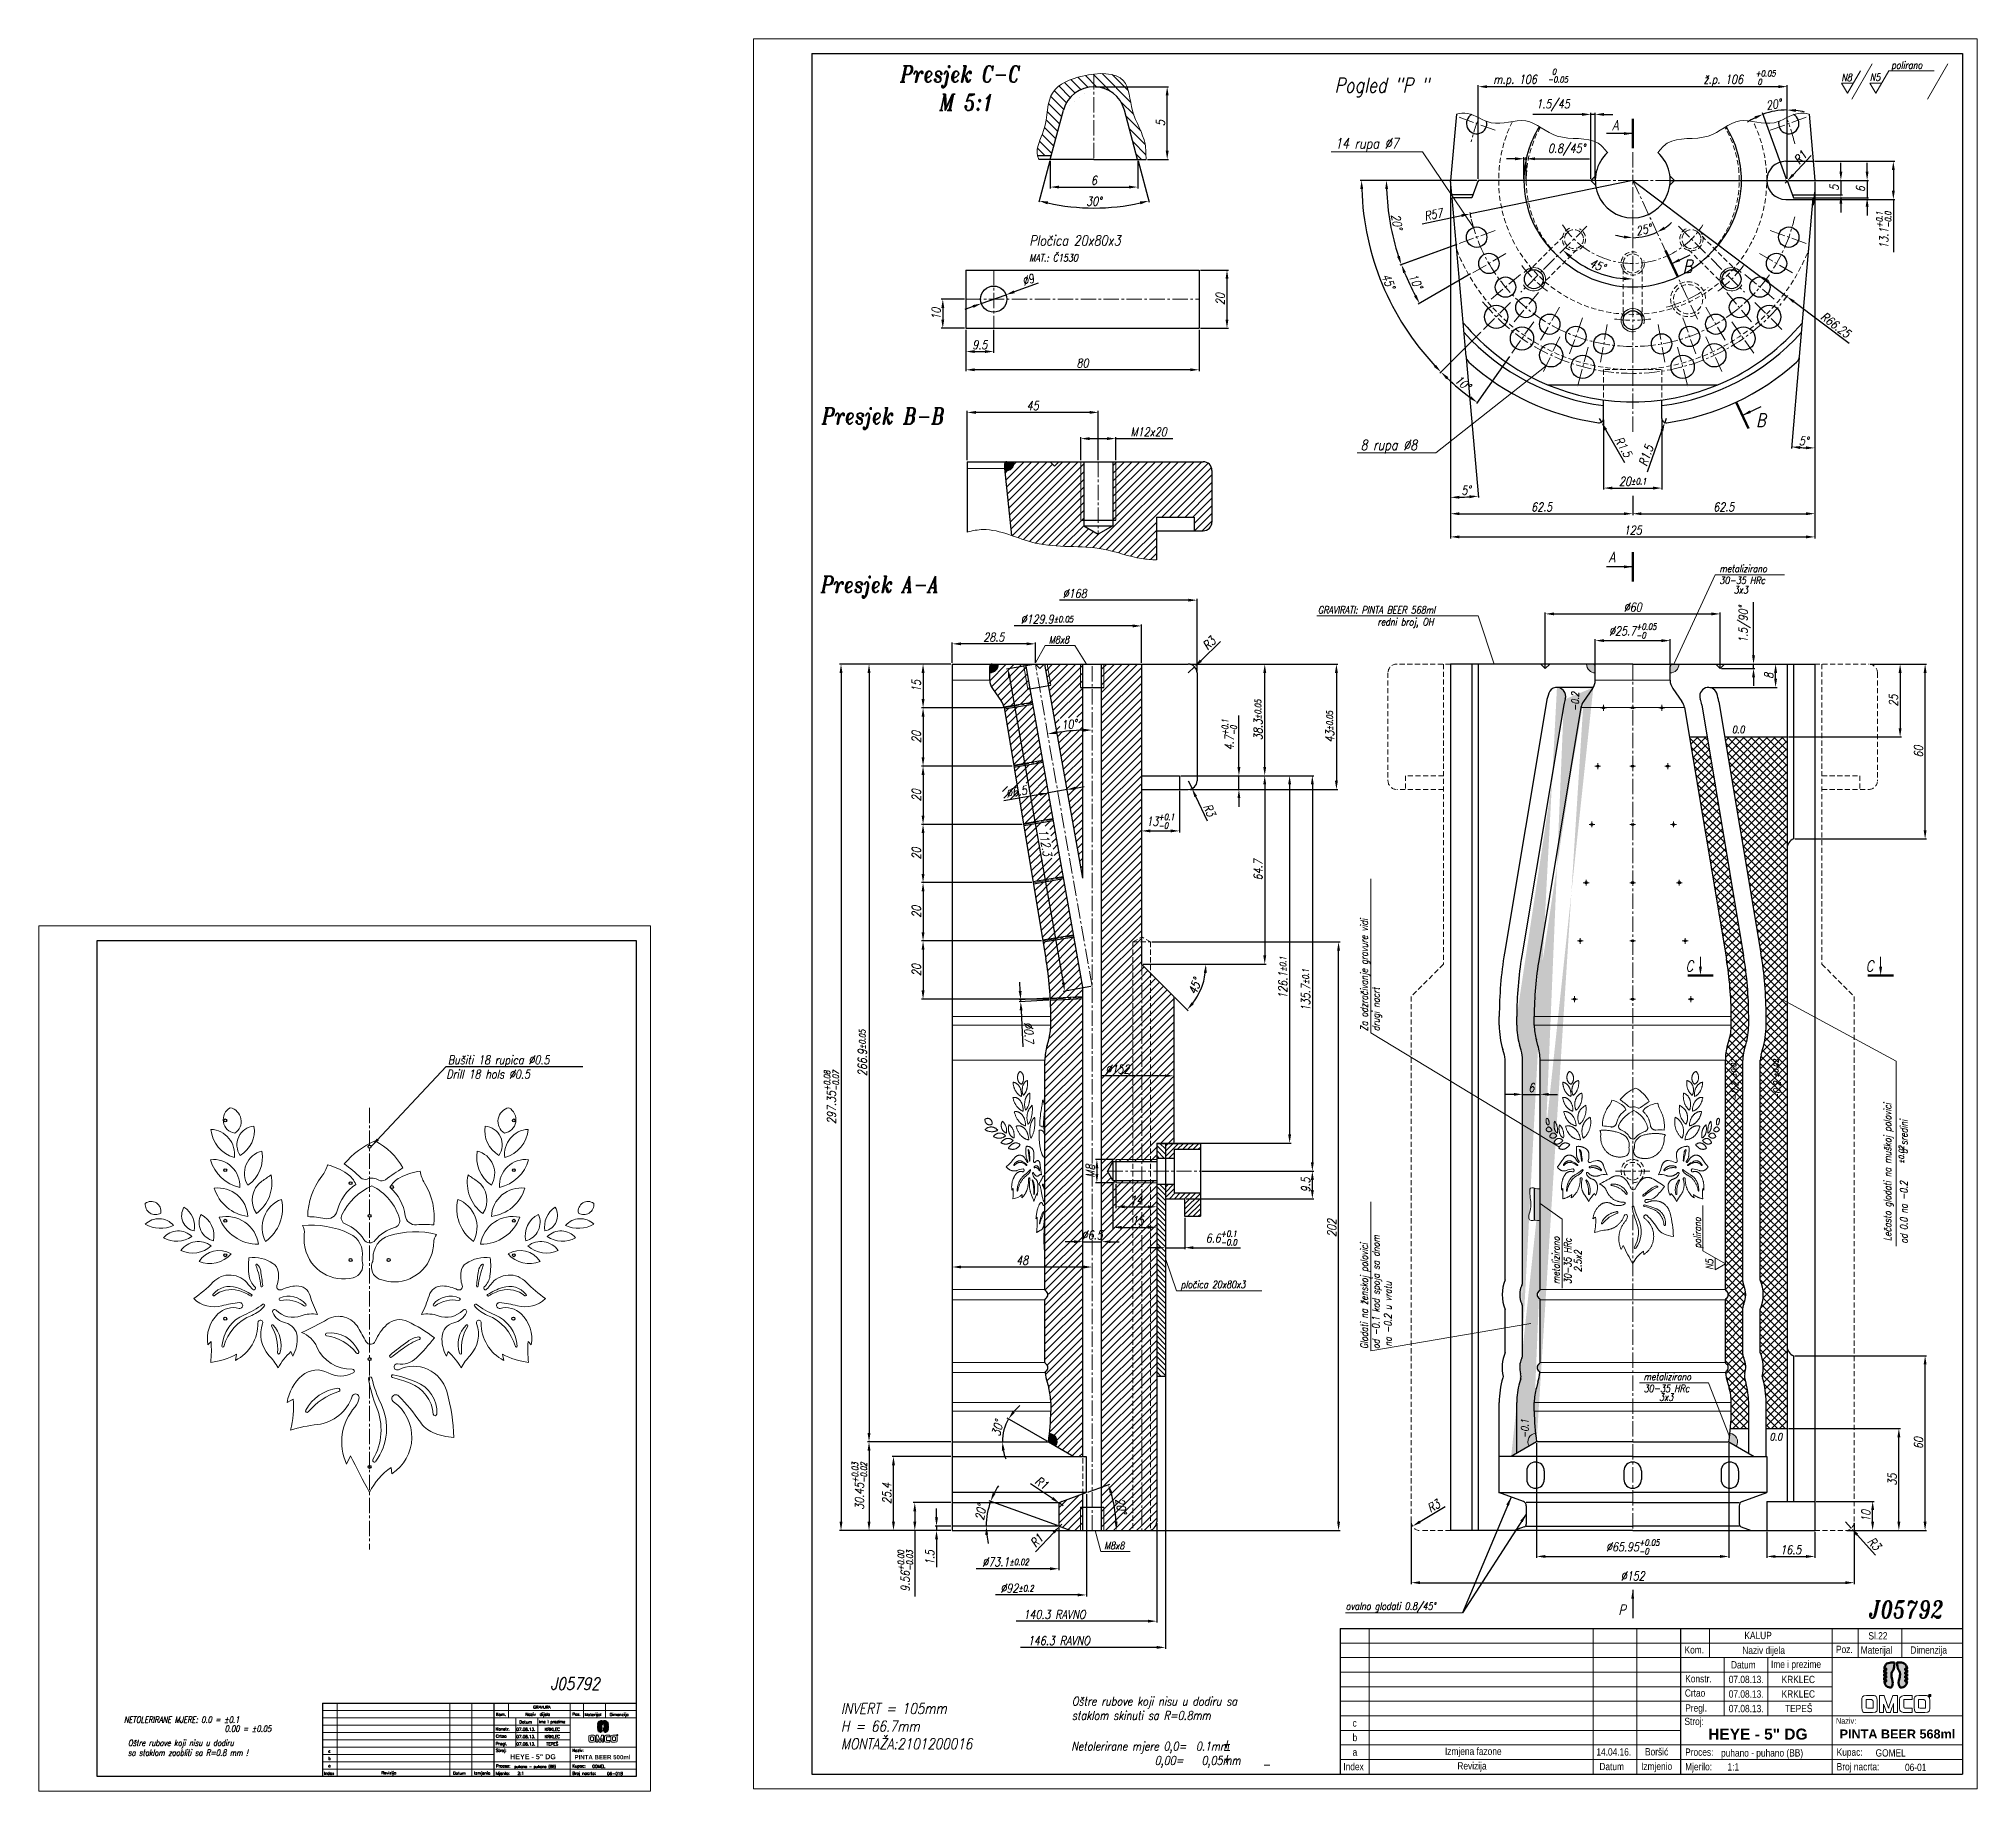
# Model space of a CAD drawing. Extents: x -234 to 1000, y -95 to 506.
# Drawn here: x -234 to 431, y -95 to 506 of the extents above; entities that cross this region are included whole.
import ezdxf

# ---------------------------------------------------------------- set-up
doc = ezdxf.new("R2010")
doc.units = 0
doc.header["$LTSCALE"] = 7
doc.header["$MEASUREMENT"] = 0
doc.linetypes.add('CENTER2', pattern=[1.125, 0.75, -0.125, 0.125, -0.125])
doc.linetypes.add('HIDDEN', pattern=[0.375, 0.25, -0.125])
doc.layers.get('0').update_dxf_attribs({"linetype": 'CONTINUOUS', "lineweight": 15})
for name, color, linetype, lineweight in [('1', 1, 'CENTER2', 15), ('2', 2, 'HIDDEN', 15), ('3', 3, 'CONTINUOUS', 30), ('4', 5, 'CONTINUOUS', 50), ('8', 250, 'CONTINUOUS', 15)]:
    doc.layers.add(name, color=color, linetype=linetype, lineweight=lineweight)
doc.styles.add('ITALICT', font='ITALICT.shx', dxfattribs={"width": 0.8, "height": 3})
doc.styles.add('ROMANS', font='romans.shx')
doc.styles.get("Standard").update_dxf_attribs({"font": 'isocp.shx', "height": 3})
doc.styles.add('style2', font='swissc.ttf')
doc.dimstyles.get("Standard").update_dxf_attribs({"dimtxt": 3, "dimasz": 3, "dimexe": 0.5, "dimexo": 0.5, "dimgap": 0.8, "dimtad": 1, "dimdsep": 46, "dimtxsty": 'ITALICT', "dimcen": 0.09, "dimazin": 2, "dimtfac": 1, "dimtmove": 0, "dimatfit": 3, "dimfxl": 1, "dimtolj": 1, "dimtzin": 0, "dimarcsym": 0})

msp = doc.modelspace()

# ---------------------------------------------------------------- texts
at = {"style": 'ITALICT', "width": 0.8}
for s, height, p in [('Presjek C-C', 5.625, (61.8737, 491.5424)), ('Pogled "P "', 5, (210.9449, 488.0676)), ('m.p. 106', 3, (265.4603, 491.0418)), ('-0.05', 2, (284.1031, 491.4682)), ('  0', 2, (283.2252, 494.1071)), ('ž.p. 106', 3, (337.5546, 491.0418)), ('+0.05', 2, (355.3313, 493.555)), ('  0', 2, (353.794, 490.6778)), ('N8', 2.5, (384.8603, 491.9571)), ('N5', 2.5, (394.6382, 492.0016)), ('polirano', 2.5, (401.9899, 496.1786)), ('M 5:1', 5.625, (75.3209, 481.8515)), ('A', 3.5, (306.2121, 475.0588)), ('14 rupa %%C7', 3.5, (211.0791, 468.7996)), ('Pločica 20x80x3', 3.5, (106.158, 435.4851)), ('MAT.: Č1530', 2.5, (106.158, 430.0162)), ('B', 4.5, (330.4487, 426.081)), ('Presjek B-B', 5.625, (34.9548, 374.2159)), ('B', 4.5, (355.6032, 373.3018)), ('8 rupa %%C8', 3.5, (219.8481, 365.2977)), ('A', 3.5, (305.0887, 326.8508)), ('Presjek A-A', 5.625, (34.584, 316.3708)), ('metalizirano', 2.5, (343.0227, 323.3812)), ('30-35 HRc', 2.5, (343.0227, 319.3336)), ('3x3', 2.5, (347.9335, 316.0752)), ('GRAVIRATI: PINTA BEER 568ml', 2.5, (205.2044, 309.1862)), ('redni broj, OH', 2.5, (225.681, 305.0855)), ('M8x8', 2.5, (112.8879, 298.9658)), ('0.0', 2.5, (347.3298, 268.1438)), ('C', 3.75, (331.36, 186.3372)), ('C', 3.75, (393.2111, 186.3372)), ('Bušiti 18 rupica %%C0.5', 3, (-93.4202, 154.4876)), ('pločica 20x80x3', 2.5, (158.1299, 77.6688)), ('metalizirano', 2.5, (317.0114, 46.0398)), ('30-35 HRc', 2.5, (317.0114, 41.9921)), ('3x3', 2.5, (322.2794, 39.0186)), ('0.0', 2.5, (360.2661, 25.4057)), ('M8x8', 2.5, (131.8527, -11.9511)), ('ovalno glodati 0.8/45%%d', 2.5, (214.7554, -32.7292)), ('P', 3.5, (308.386, -34.5052)), ('J05792', 6, (394.4453, -35.6309)), ('J05792', 4.24242, (-58.1745, -60.2186)), ('INVERT = 105mm', 3.75, (41.5733, -68.4791)), ('Oštre rubove koji nisu u dodiru sa', 3, (120.7749, -65.6199)), ('NETOLERIRANE MJERE: 0.0 = %%P0.1', 2.12121, (-204.6064, -71.4789)), (' 0.00 = %%P0.05', 2.12121, (-171.1701, -74.6208)), ('H = 66.7mm', 3.75, (41.5733, -74.5505)), ('staklom skinuti sa R=0.8mm', 3, (120.7749, -70.477)), ('Oštre rubove koji nisu u dodiru ', 2.12121, (-203.2135, -79.4816)), ('MONTAŽA:2101200016', 3.75, (41.5733, -80.6219)), ('Netolerirane mjere 0,0=  0.1mm', 3, (120.574, -81.0798)), ('+', 3, (172.4124, -80.2041)), ('sa staklom zaobliti sa R=0.8 mm !', 2.12121, (-203.2135, -82.848)), ('                0,00=   0,05mm', 3, (120.574, -85.9369)), ('-', 3, (172.4124, -82.2681)), ('+', 3, (172.4124, -85.2381)), ('-', 3, (186.1192, -87.302))]:
    msp.add_text(s, height=height, dxfattribs=at).set_placement(p)
for s, height, rotation, p in [('-0.2', 2.5, 89.0151803, (294.6788, 275.6975)), ('Za odzračivanje gravure vidi', 2.5, 90, (222.3166, 165.8301)), ('drugi nacrt', 2.5, 90, (226.3642, 165.8301)), (' %%p0.02', 1.75, 90, (348.7723, 148.9877)), (' %%p0.02', 1.75, 90, (363.3154, 148.9877)), ('-0.2', 2.5, 90, (349.4892, 142.1267)), ('-0.2', 2.5, 90, (364.0323, 142.1267)), ('Lečasto glodati na muškoj polovici', 2.5, 90, (401.9607, 93.7672)), ('od 0.0 na -0.2     u sredini', 2.5, 90, (407.5401, 92.9578)), (' %%p0.02', 1.75, 90, (406.3604, 119.2903)), ('polirano', 2.5, 90, (336.6663, 91.3087)), ('Glodati na ženskoj polovici', 2.5, 90, (222.3166, 56.7766)), ('od -0.1 kod spoja sa dnom ', 2.5, 90, (226.3642, 56.7766)), ('metalizirano', 2.5, 90, (288.1423, 79.067)), ('30-35 HRc', 2.5, 90, (292.1899, 79.067)), ('2.5x2', 2.5, 90, (295.7102, 83.1727)), ('N5', 2.5, 90, (340.8433, 83.957)), ('na -0.2 u vratu', 2.5, 90, (230.4831, 57.6076)), ('-0.1', 2.5, 90, (277.4483, 26.1417))]:
    msp.add_text(s, height=height, rotation=rotation, dxfattribs=at).set_placement(p)
for s, height, style, p in [('Kom.', 2.5, 'style2', (331.042, -47.7322)), ('Naziv dijela', 2.5, 'style2', (350.8703, -47.8833)), ('KALUP', 2.5, 'style2', (351.5836, -42.7969)), ('Poz.', 2.5, 'style2', (383.0367, -47.5867)), ('Materijal', 2.5, 'style2', (391.5127, -47.8085)), ('Sl.22', 2.5, 'style2', (394.158, -42.9214)), ('Dimenzija', 2.5, 'style2', (408.5524, -47.804)), ('Datum', 2.5, 'style2', (346.9823, -52.8664)), ('Ime i prezime', 2.5, 'style2', (360.706, -52.6783)), ('Konstr.', 2.5, 'style2', (331.2841, -57.6522)), ('07.08.13.', 2.5, 'style2', (346.2169, -57.8825)), ('KRKLEC', 2.5, 'style2', (364.3597, -57.8825)), ('GRAVURA', 1.0078, 'ROMANS', (-64.0983, -66.6558)), ('Crtao', 2.5, 'style2', (331.1511, -62.5351)), ('Pregl.', 2.5, 'style2', (331.2841, -67.6839)), ('07.08.13.', 2.5, 'style2', (346.2169, -62.8825)), ('07.08.13.', 2.5, 'style2', (346.2169, -67.8825)), ('KRKLEC', 2.5, 'style2', (364.3597, -62.8825)), ('TEPEŠ', 2.5, 'style2', (365.5371, -67.8566)), ('Konstr.', 1.0078, 'ROMANS', (-76.9621, -74.1413)), ('Kom.', 1.0078, 'ROMANS', (-76.9148, -69.1427)), ('Datum', 1.0078, 'ROMANS', (-68.8825, -71.7297)), ('Naziv  dijela', 1.007795, 'ROMANS', (-66.7848, -69.0877)), ('Ime i prezime', 0.957406, 'ROMANS', (-62.1481, -71.635)), ('Poz.', 1.0078, 'ROMANS', (-50.7148, -69.0693)), ('Materijal', 1.0078, 'ROMANS', (-46.4438, -69.1811)), ('Dimenzija', 1.0078, 'ROMANS', (-37.8575, -69.1788)), ('c', 2.5, 'style2', (217.1073, -72.8232)), ('Stroj:', 2.5, 'style2', (331.0118, -72.2925)), ('Naziv:', 2, 'style2', (383.0118, -71.8652)), ('Pregl.', 1.0078, 'ROMANS', (-76.9621, -79.1963)), ('Crtao', 1.0078, 'ROMANS', (-76.906, -76.6018)), ('07.08.13.', 1.0078, 'ROMANS', (-69.8835, -74.2574)), ('07.08.13.', 1.0078, 'ROMANS', (-69.8835, -76.7769)), ('07.08.13.', 1.0078, 'ROMANS', (-69.8835, -79.2964)), ('KRKLEC', 1.0078, 'ROMANS', (-60.1261, -74.2574)), ('KRKLEC', 1.0078, 'ROMANS', (-60.1261, -76.7769)), ('TEPEŠ', 1.0078, 'ROMANS', (-59.6194, -79.2833)), ('b', 2.5, 'style2', (217.1073, -77.8232)), ('c', 1.0077, 'ROMANS', (-134.4591, -81.7283)), ('a', 1.0077, 'ROMANS', (-134.4591, -86.7668)), ('b', 1.0077, 'ROMANS', (-134.4591, -84.2476)), ('Stroj:', 1.0078, 'ROMANS', (-76.9108, -81.5185)), ('Proces:', 1.0078, 'ROMANS', (-76.9311, -86.8297)), ('puhano - puhano (BB)', 0.899817, 'ROMANS', (-70.6071, -86.9651)), ('Naziv:', 1.0078, 'ROMANS', (-50.7273, -81.5185)), ('Kupac:', 1.0078, 'ROMANS', (-50.7055, -86.8297)), ('GOMEL', 1.0078, 'ROMANS', (-43.8697, -86.9651)), ('Index', 2.5, 'style2', (213.9321, -87.7887)), ('a', 2.5, 'style2', (217.1073, -82.8232)), ('Izmjena fazone', 2.5, 'style2', (248.8196, -82.5431)), ('Revizija', 2.5, 'style2', (253.0774, -87.5431)), ('14.04.16.', 2.5, 'style2', (300.7814, -82.7714)), ('Datum', 2.5, 'style2', (301.8199, -87.7714)), ('Izmjenio', 2.5, 'style2', (316.1326, -87.7136)), ('Boršić', 2.5, 'style2', (317.4827, -82.7136)), ('Proces:', 2.5, 'style2', (331.254, -82.8327)), ('Mjerilo:', 2.5, 'style2', (331.254, -87.8327)), ('puhano - puhano (BB)', 2.5, 'style2', (343.5599, -83.1014)), ('1:1', 2.5, 'style2', (345.7779, -87.9087)), ('Kupac:', 2.5, 'style2', (383.254, -82.8327)), ('Broj nacrta:', 2.5, 'style2', (383.267, -87.8356)), ('GOMEL', 2.5, 'style2', (396.621, -83.1014)), ('06-01', 2.5, 'style2', (406.7101, -88.0671)), ('Index', 1.0078, 'ROMANS', (-135.9262, -89.327)), ('Revizija', 1.0078, 'ROMANS', (-116.201, -89.2033)), ('Datum', 1.0078, 'ROMANS', (-91.6397, -89.3183)), ('Izmjenio', 1.0078, 'ROMANS', (-84.4276, -89.2892)), ('Mjerilo:', 1.0078, 'ROMANS', (-76.9448, -89.3492)), ('2:1', 1.0078, 'ROMANS', (-69.4894, -89.3875)), ('Broj nacrta:', 1.007795, 'ROMANS', (-50.724, -89.3507)), ('06-01B', 1.0078, 'ROMANS', (-38.7858, -89.4673))]:
    msp.add_text(s, height=height, dxfattribs=dict(style=style)).set_placement(p)
at = {"attachment_point": 1}
for s, insert, char_height, width in [('{\\fArial|b1|i0|c238|p34;HEYE - 5" DG}', (339.1811, -73.5025), 3.8, 38.107033), ('{\\fArial|b1|i0|c238|p34;PINTA BEER 568ml}', (384.2625, -73.8049), 3.1, 44.186058)]:
    msp.add_mtext(s, dxfattribs=dict(at, insert=insert, char_height=char_height, width=width))
at = {"attachment_point": 1, "style": 'ROMANS'}
for s, insert, char_height, width in [('{\\fArial|b1|i0|c238|p34;HEYE - 5" DG}', (-72.04, -82.2895), 1.749645, 23.560066), ('{\\fArial|b1|i0|c238|p34;PINTA BEER 500ml}', (-49.9462, -82.5771), 1.499695, 25.301462)]:
    msp.add_mtext(s, dxfattribs=dict(at, insert=insert, char_height=char_height, width=width))
at = {"layer": '8', "style": 'ITALICT', "width": 0.8}
msp.add_text('Drill 18 hols %%C0.5', height=3, dxfattribs=at).set_placement((-93.9215, 149.6295))

# ---------------------------------------------------------------- blocks, each defined once
blk = doc.blocks.new('*D5')
at = {"color": 0, "lineweight": -2, "transparency": 16777216}
for p, q in [((275.91, 458.36), (275.91, 465.78)), ((276.71, 458.36), (276.71, 465.78)), ((272.91, 465.28), (269.91, 465.28)), ((275.91, 465.28), (276.71, 465.28)), ((279.71, 465.28), (298.48, 465.28))]:
    blk.add_line(p, q, dxfattribs=at)
at = {"color": 0, "transparency": 16777216}
for points in [[(272.91, 465.78), (272.91, 464.78), (275.91, 465.28)], [(279.71, 465.78), (279.71, 464.78), (276.71, 465.28)]]:
    blk.add_solid(points, dxfattribs=at)
at = {"color": 0, "transparency": 16777216, "insert": (290.59, 468.37), "char_height": 3, "attachment_point": 5, "style": 'ITALICT'}
blk.add_mtext('\\A1;0.8/45%%d', dxfattribs=at)
blk = doc.blocks.new('*D6')
at = {"color": 0, "lineweight": -2, "transparency": 16777216}
for p, q in [((295.9, 480.5), (278.96, 480.5)), ((298.9, 458.36), (298.9, 481)), ((300.41, 480.5), (298.9, 480.5)), ((300.41, 458.36), (300.41, 481)), ((303.41, 480.5), (306.41, 480.5))]:
    blk.add_line(p, q, dxfattribs=at)
at = {"color": 0, "transparency": 16777216}
for points in [[(295.9, 481), (295.9, 480), (298.9, 480.5)], [(303.41, 481), (303.41, 480), (300.41, 480.5)]]:
    blk.add_solid(points, dxfattribs=at)
at = {"color": 0, "transparency": 16777216, "insert": (285.93, 483.59), "char_height": 3, "attachment_point": 5, "style": 'ITALICT'}
blk.add_mtext('\\A1;1.5/45', dxfattribs=at)
blk = doc.blocks.new('*D7')
at = {"color": 0, "lineweight": -2, "transparency": 16777216}
for p, q in [((384.71, 460.86), (384.71, 463.86)), ((366.76, 457.86), (385.21, 457.86)), ((375.82, 452.86), (385.21, 452.86)), ((384.71, 457.86), (384.71, 452.86)), ((384.71, 449.86), (384.71, 446.86))]:
    blk.add_line(p, q, dxfattribs=at)
at = {"color": 0, "transparency": 16777216}
for points in [[(384.21, 460.86), (385.21, 460.86), (384.71, 457.86)], [(384.21, 449.86), (385.21, 449.86), (384.71, 452.86)]]:
    blk.add_solid(points, dxfattribs=at)
at = {"color": 0, "transparency": 16777216, "insert": (382.41, 455.36), "char_height": 3, "attachment_point": 5, "rotation": 90, "style": 'ITALICT'}
blk.add_mtext('\\A1;5', dxfattribs=at)
blk = doc.blocks.new('*D8')
at = {"color": 0, "lineweight": -2, "transparency": 16777216}
for p, q in [((393.71, 460.86), (393.71, 463.86)), ((366.76, 457.86), (394.21, 457.86)), ((393.71, 457.86), (393.71, 451.86)), ((375.73, 451.86), (394.21, 451.86)), ((393.71, 448.86), (393.71, 445.86))]:
    blk.add_line(p, q, dxfattribs=at)
at = {"color": 0, "transparency": 16777216}
for points in [[(393.21, 460.86), (394.21, 460.86), (393.71, 457.86)], [(393.21, 448.86), (394.21, 448.86), (393.71, 451.86)]]:
    blk.add_solid(points, dxfattribs=at)
at = {"color": 0, "transparency": 16777216, "insert": (391.41, 454.86), "char_height": 3, "attachment_point": 5, "rotation": 90, "style": 'ITALICT'}
blk.add_mtext('\\A1;6', dxfattribs=at)
blk = doc.blocks.new('*D9')
at = {"color": 0, "lineweight": -2, "transparency": 16777216}
for p, q in [((250.76, 418.15), (250.76, 348.56)), ((256.09, 396.93), (260.28, 348.98))]:
    blk.add_line(p, q, dxfattribs=at)
blk.add_arc((250.76, 457.86), 108.8, 271.57989, 273.42011, dxfattribs=at)
at = {"color": 0, "transparency": 16777216}
for points in [[(253.76, 348.61), (253.75, 349.61), (250.76, 349.06)], [(257.21, 349.76), (257.28, 348.76), (260.24, 349.48)]]:
    blk.add_solid(points, dxfattribs=at)
at = {"color": 0, "transparency": 16777216, "insert": (256.08, 351.5), "char_height": 3, "attachment_point": 5, "rotation": 2.86465, "style": 'ITALICT'}
blk.add_mtext('\\A1;5°', dxfattribs=at)
blk = doc.blocks.new('*D10')
at = {"color": 0, "lineweight": -2, "transparency": 16777216}
for p, q in [((375.76, 418.01), (375.76, 365.53)), ((370.43, 396.93), (367.71, 365.89))]:
    blk.add_line(p, q, dxfattribs=at)
blk.add_arc((375.76, 457.86), 91.83, 266.87188, 268.12812, dxfattribs=at)
at = {"color": 0, "transparency": 16777216}
for points in [[(370.71, 365.67), (370.78, 366.67), (367.75, 366.38)], [(372.76, 366.58), (372.75, 365.58), (375.76, 366.03)]]:
    blk.add_solid(points, dxfattribs=at)
at = {"color": 0, "transparency": 16777216, "insert": (371.97, 368.41), "char_height": 3, "attachment_point": 5, "rotation": 357.57934, "style": 'ITALICT'}
blk.add_mtext('\\A1;5°', dxfattribs=at)
blk = doc.blocks.new('*D11')
at = {"color": 0, "lineweight": -2, "transparency": 16777216}
for p, q in [((250.76, 457.36), (250.76, 342.96)), ((313.26, 349.64), (313.26, 342.96)), ((253.76, 343.46), (310.26, 343.46))]:
    blk.add_line(p, q, dxfattribs=at)
at = {"color": 0, "transparency": 16777216}
for points in [[(253.76, 343.96), (253.76, 342.96), (250.76, 343.46)], [(310.26, 343.96), (310.26, 342.96), (313.26, 343.46)]]:
    blk.add_solid(points, dxfattribs=at)
at = {"color": 0, "transparency": 16777216, "insert": (282.01, 345.76), "char_height": 3, "attachment_point": 5, "style": 'ITALICT'}
blk.add_mtext('\\A1;62.5', dxfattribs=at)
blk = doc.blocks.new('*D12')
at = {"color": 0, "lineweight": -2, "transparency": 16777216}
for p, q in [((375.76, 381.53), (375.76, 342.96)), ((313.26, 349.64), (313.26, 342.96)), ((316.26, 343.46), (372.76, 343.46))]:
    blk.add_line(p, q, dxfattribs=at)
at = {"color": 0, "transparency": 16777216}
for points in [[(316.26, 343.96), (316.26, 342.96), (313.26, 343.46)], [(372.76, 343.96), (372.76, 342.96), (375.76, 343.46)]]:
    blk.add_solid(points, dxfattribs=at)
at = {"color": 0, "transparency": 16777216, "insert": (344.51, 345.76), "char_height": 3, "attachment_point": 5, "style": 'ITALICT'}
blk.add_mtext('\\A1;62.5', dxfattribs=at)
blk = doc.blocks.new('*D13')
at = {"color": 0, "lineweight": -2, "transparency": 16777216}
for p, q in [((250.76, 457.36), (250.76, 335)), ((375.76, 457.36), (375.76, 335)), ((253.76, 335.5), (372.76, 335.5))]:
    blk.add_line(p, q, dxfattribs=at)
at = {"color": 0, "transparency": 16777216}
for points in [[(253.76, 336), (253.76, 335), (250.76, 335.5)], [(372.76, 336), (372.76, 335), (375.76, 335.5)]]:
    blk.add_solid(points, dxfattribs=at)
at = {"color": 0, "transparency": 16777216, "insert": (313.26, 337.8), "char_height": 3, "attachment_point": 5, "style": 'ITALICT'}
blk.add_mtext('\\A1;125', dxfattribs=at)
blk = doc.blocks.new('*D14')
at = {"color": 0, "lineweight": -2, "transparency": 16777216}
for p, q in [((300.41, 291.53), (300.41, 300.4)), ((303.41, 299.9), (323.11, 299.9)), ((326.11, 291.53), (326.11, 300.4))]:
    blk.add_line(p, q, dxfattribs=at)
at = {"color": 0, "transparency": 16777216}
for points in [[(303.41, 300.4), (303.41, 299.4), (300.41, 299.9)], [(323.11, 300.4), (323.11, 299.4), (326.11, 299.9)]]:
    blk.add_solid(points, dxfattribs=at)
at = {"color": 0, "transparency": 16777216, "insert": (313.26, 303.19), "char_height": 3, "attachment_point": 5, "style": 'ITALICT'}
blk.add_mtext('\\A1;%%c25.7{}{\\H0.71x;\\C3;\\S+0.05^ -0;}', dxfattribs=at)
blk = doc.blocks.new('*D15')
at = {"color": 0, "lineweight": -2, "transparency": 16777216}
for p, q in [((79.23, 291.83), (69.19, 291.83)), ((69.69, 288.83), (69.69, 279.83)), ((96.99, 276.83), (69.19, 276.83))]:
    blk.add_line(p, q, dxfattribs=at)
at = {"color": 0, "transparency": 16777216}
for points in [[(69.19, 288.83), (70.19, 288.83), (69.69, 291.83)], [(69.19, 279.83), (70.19, 279.83), (69.69, 276.83)]]:
    blk.add_solid(points, dxfattribs=at)
at = {"color": 0, "transparency": 16777216, "insert": (67.39, 284.33), "char_height": 3, "attachment_point": 5, "rotation": 90, "style": 'ITALICT'}
blk.add_mtext('\\A1;15', dxfattribs=at)
blk = doc.blocks.new('*D16')
at = {"color": 0, "lineweight": -2, "transparency": 16777216}
for p, q in [((96.99, 276.83), (69.19, 276.83)), ((69.69, 273.83), (69.69, 259.83)), ((100.33, 256.83), (69.19, 256.83))]:
    blk.add_line(p, q, dxfattribs=at)
at = {"color": 0, "transparency": 16777216}
for points in [[(69.19, 273.83), (70.19, 273.83), (69.69, 276.83)], [(69.19, 259.83), (70.19, 259.83), (69.69, 256.83)]]:
    blk.add_solid(points, dxfattribs=at)
at = {"color": 0, "transparency": 16777216, "insert": (67.39, 266.83), "char_height": 3, "attachment_point": 5, "rotation": 90, "style": 'ITALICT'}
blk.add_mtext('\\A1;20', dxfattribs=at)
blk = doc.blocks.new('*D17')
at = {"color": 0, "lineweight": -2, "transparency": 16777216}
for p, q in [((100.33, 256.83), (69.19, 256.83)), ((69.69, 253.83), (69.69, 239.83)), ((103.68, 236.83), (69.19, 236.83))]:
    blk.add_line(p, q, dxfattribs=at)
at = {"color": 0, "transparency": 16777216}
for points in [[(69.19, 253.83), (70.19, 253.83), (69.69, 256.83)], [(69.19, 239.83), (70.19, 239.83), (69.69, 236.83)]]:
    blk.add_solid(points, dxfattribs=at)
at = {"color": 0, "transparency": 16777216, "insert": (67.39, 246.83), "char_height": 3, "attachment_point": 5, "rotation": 90, "style": 'ITALICT'}
blk.add_mtext('\\A1;20', dxfattribs=at)
blk = doc.blocks.new('*D18')
at = {"color": 0, "lineweight": -2, "transparency": 16777216}
for p, q in [((103.68, 236.83), (69.19, 236.83)), ((69.69, 233.83), (69.69, 219.83)), ((107.02, 216.83), (69.19, 216.83))]:
    blk.add_line(p, q, dxfattribs=at)
at = {"color": 0, "transparency": 16777216}
for points in [[(69.19, 233.83), (70.19, 233.83), (69.69, 236.83)], [(69.19, 219.83), (70.19, 219.83), (69.69, 216.83)]]:
    blk.add_solid(points, dxfattribs=at)
at = {"color": 0, "transparency": 16777216, "insert": (67.39, 226.83), "char_height": 3, "attachment_point": 5, "rotation": 90, "style": 'ITALICT'}
blk.add_mtext('\\A1;20', dxfattribs=at)
blk = doc.blocks.new('*D19')
at = {"color": 0, "lineweight": -2, "transparency": 16777216}
for p, q in [((135.88, 113.33), (135.88, 105.08)), ((138.88, 105.58), (146.88, 105.58))]:
    blk.add_line(p, q, dxfattribs=at)
at = {"color": 0, "transparency": 16777216}
for points in [[(138.88, 106.08), (138.88, 105.08), (135.88, 105.58)], [(146.88, 106.08), (146.88, 105.08), (149.88, 105.58)]]:
    blk.add_solid(points, dxfattribs=at)
at = {"color": 0, "transparency": 16777216, "insert": (142.88, 107.88), "char_height": 3, "attachment_point": 5, "style": 'ITALICT'}
blk.add_mtext('\\A1;14', dxfattribs=at)
blk = doc.blocks.new('*D20')
at = {"color": 0, "lineweight": -2, "transparency": 16777216}
for p, q in [((134.88, 114.08), (134.88, 98.03)), ((137.88, 98.53), (146.88, 98.53))]:
    blk.add_line(p, q, dxfattribs=at)
at = {"color": 0, "transparency": 16777216}
for points in [[(137.88, 99.03), (137.88, 98.03), (134.88, 98.53)], [(146.88, 99.03), (146.88, 98.03), (149.88, 98.53)]]:
    blk.add_solid(points, dxfattribs=at)
at = {"color": 0, "transparency": 16777216, "insert": (143.41, 100.83), "char_height": 3, "attachment_point": 5, "style": 'ITALICT'}
blk.add_mtext('\\A1;15', dxfattribs=at)
blk = doc.blocks.new('*D21')
at = {"color": 0, "lineweight": -2, "transparency": 16777216}
for p, q in [((157.68, 248.33), (157.68, 234.09)), ((147.68, 234.59), (154.68, 234.59))]:
    blk.add_line(p, q, dxfattribs=at)
at = {"color": 0, "transparency": 16777216}
for points in [[(147.68, 235.09), (147.68, 234.09), (144.68, 234.59)], [(154.68, 235.09), (154.68, 234.09), (157.68, 234.59)]]:
    blk.add_solid(points, dxfattribs=at)
at = {"color": 0, "transparency": 16777216, "insert": (151.18, 237.88), "char_height": 3, "attachment_point": 5, "style": 'ITALICT'}
blk.add_mtext('\\A1;13{}{\\H0.71x;\\C3;\\S+0.1^ -0;}', dxfattribs=at)
blk = doc.blocks.new('*D22')
at = {"color": 0, "lineweight": -2, "transparency": 16777216}
for p, q in [((171.77, 299.56), (165.03, 293.01)), ((160.73, 288.83), (162.88, 290.92))]:
    blk.add_line(p, q, dxfattribs=at)
at = {"color": 0, "transparency": 16777216}
blk.add_solid([(164.68, 293.37), (165.38, 292.65), (162.88, 290.92)], dxfattribs=at)
at = {"color": 0, "transparency": 16777216, "insert": (167.87, 298.98), "char_height": 3, "attachment_point": 5, "rotation": 44.19404, "style": 'ITALICT'}
blk.add_mtext('\\A1;R3', dxfattribs=at)
blk = doc.blocks.new('*D23')
at = {"color": 0, "lineweight": -2, "transparency": 16777216}
for p, q in [((160.73, 251.83), (162, 249.11)), ((167.26, 237.88), (163.27, 246.39))]:
    blk.add_line(p, q, dxfattribs=at)
at = {"color": 0, "transparency": 16777216}
blk.add_solid([(163.72, 246.6), (162.82, 246.18), (162, 249.11)], dxfattribs=at)
at = {"color": 0, "transparency": 16777216, "insert": (167.98, 241.75), "char_height": 3, "attachment_point": 5, "rotation": 295.10492, "style": 'ITALICT'}
blk.add_mtext('\\A1;R3', dxfattribs=at)
blk = doc.blocks.new('*D24')
at = {"color": 0, "lineweight": -2, "transparency": 16777216}
for p, q in [((178.1, 256.53), (178.1, 274.16)), ((158.18, 253.53), (178.6, 253.53)), ((178.1, 248.83), (178.1, 253.53)), ((161.23, 248.83), (178.6, 248.83)), ((178.1, 245.83), (178.1, 242.83))]:
    blk.add_line(p, q, dxfattribs=at)
at = {"color": 0, "transparency": 16777216}
for points in [[(177.6, 256.53), (178.6, 256.53), (178.1, 253.53)], [(177.6, 245.83), (178.6, 245.83), (178.1, 248.83)]]:
    blk.add_solid(points, dxfattribs=at)
at = {"color": 0, "transparency": 16777216, "insert": (174.82, 267.57), "char_height": 3, "attachment_point": 5, "rotation": 90, "style": 'ITALICT'}
blk.add_mtext('\\A1;4.7{}{\\H0.71x;\\C3;\\S+0.1^ -0;}', dxfattribs=at)
blk = doc.blocks.new('*D25')
at = {"color": 0, "lineweight": -2, "transparency": 16777216}
for p, q in [((161.23, 291.83), (212.06, 291.83)), ((211.56, 288.83), (211.56, 251.83)), ((161.23, 248.83), (212.06, 248.83))]:
    blk.add_line(p, q, dxfattribs=at)
at = {"color": 0, "transparency": 16777216}
for points in [[(211.06, 288.83), (212.06, 288.83), (211.56, 291.83)], [(211.06, 251.83), (212.06, 251.83), (211.56, 248.83)]]:
    blk.add_solid(points, dxfattribs=at)
at = {"color": 0, "transparency": 16777216, "insert": (209.26, 270.33), "char_height": 3, "attachment_point": 5, "rotation": 90, "style": 'ITALICT'}
blk.add_mtext('\\A1;43{}{\\H0.71x;\\C3;%%p0.05}', dxfattribs=at)
blk = doc.blocks.new('*D26')
at = {"color": 0, "lineweight": -2, "transparency": 16777216}
for p, q in [((158.18, 253.53), (187.46, 253.53)), ((186.96, 250.53), (186.96, 191.83)), ((145.18, 188.83), (187.46, 188.83))]:
    blk.add_line(p, q, dxfattribs=at)
at = {"color": 0, "transparency": 16777216}
for points in [[(186.46, 250.53), (187.46, 250.53), (186.96, 253.53)], [(186.46, 191.83), (187.46, 191.83), (186.96, 188.83)]]:
    blk.add_solid(points, dxfattribs=at)
at = {"color": 0, "transparency": 16777216, "insert": (184.66, 221.18), "char_height": 3, "attachment_point": 5, "rotation": 90, "style": 'ITALICT'}
blk.add_mtext('\\A1;64.7', dxfattribs=at)
blk = doc.blocks.new('*D27')
at = {"color": 0, "lineweight": -2, "transparency": 16777216}
for p, q in [((155.79, 188.83), (167.26, 188.83)), ((156.08, 177.42), (160.65, 172.85))]:
    blk.add_line(p, q, dxfattribs=at)
blk.add_arc((144.68, 188.83), 22.09, 322.78817, 352.21183, dxfattribs=at)
at = {"color": 0, "transparency": 16777216}
for points in [[(166.06, 185.87), (167.06, 185.8), (166.76, 188.83)], [(162.64, 175.14), (161.89, 175.8), (160.29, 173.21)]]:
    blk.add_solid(points, dxfattribs=at)
at = {"color": 0, "transparency": 16777216, "insert": (162.96, 181.25), "char_height": 3, "attachment_point": 5, "rotation": 67.5, "style": 'ITALICT'}
blk.add_mtext('\\A1;45°', dxfattribs=at)
blk = doc.blocks.new('*D28')
at = {"color": 0, "lineweight": -2, "transparency": 16777216}
for p, q in [((158.18, 253.53), (196, 253.53)), ((195.5, 250.53), (195.5, 130.43)), ((156.23, 127.43), (196, 127.43))]:
    blk.add_line(p, q, dxfattribs=at)
at = {"color": 0, "transparency": 16777216}
for points in [[(195, 250.53), (196, 250.53), (195.5, 253.53)], [(195, 130.43), (196, 130.43), (195.5, 127.43)]]:
    blk.add_solid(points, dxfattribs=at)
at = {"color": 0, "transparency": 16777216, "insert": (193.2, 184.23), "char_height": 3, "attachment_point": 5, "rotation": 90, "style": 'ITALICT'}
blk.add_mtext('\\A1;126.1{}{\\H0.71x;\\C3;%%p0.1}', dxfattribs=at)
blk = doc.blocks.new('*D29')
at = {"color": 0, "lineweight": -2, "transparency": 16777216}
for p, q in [((158.18, 253.53), (203.8, 253.53)), ((203.3, 250.53), (203.3, 120.83)), ((165.38, 117.83), (203.8, 117.83))]:
    blk.add_line(p, q, dxfattribs=at)
at = {"color": 0, "transparency": 16777216}
for points in [[(202.8, 250.53), (203.8, 250.53), (203.3, 253.53)], [(202.8, 120.83), (203.8, 120.83), (203.3, 117.83)]]:
    blk.add_solid(points, dxfattribs=at)
at = {"color": 0, "transparency": 16777216, "insert": (201, 179.94), "char_height": 3, "attachment_point": 5, "rotation": 90, "style": 'ITALICT'}
blk.add_mtext('\\A1;135.7{}{\\H0.71x;\\C3;%%p0.1}', dxfattribs=at)
blk = doc.blocks.new('*D30')
at = {"color": 0, "lineweight": -2, "transparency": 16777216}
for p, q in [((121.48, 93.61), (118.48, 93.61)), ((124.48, 93.61), (130.98, 93.61)), ((133.98, 93.61), (136.98, 93.61))]:
    blk.add_line(p, q, dxfattribs=at)
at = {"color": 0, "transparency": 16777216}
for points in [[(121.48, 94.11), (121.48, 93.11), (124.48, 93.61)], [(133.98, 94.11), (133.98, 93.11), (130.98, 93.61)]]:
    blk.add_solid(points, dxfattribs=at)
at = {"color": 0, "transparency": 16777216, "insert": (127.73, 95.91), "char_height": 3, "attachment_point": 5, "style": 'ITALICT'}
blk.add_mtext('\\A1;%%c6.5', dxfattribs=at)
blk = doc.blocks.new('*D31')
at = {"color": 0, "lineweight": -2, "transparency": 16777216}
for p, q in [((74.19, 291.83), (50.64, 291.83)), ((51.14, 288.83), (51.14, 27.93)), ((79.23, 24.93), (50.64, 24.93))]:
    blk.add_line(p, q, dxfattribs=at)
at = {"color": 0, "transparency": 16777216}
for points in [[(50.64, 288.83), (51.64, 288.83), (51.14, 291.83)], [(50.64, 27.93), (51.64, 27.93), (51.14, 24.93)]]:
    blk.add_solid(points, dxfattribs=at)
at = {"color": 0, "transparency": 16777216, "insert": (48.84, 158.38), "char_height": 3, "attachment_point": 5, "rotation": 90, "style": 'ITALICT'}
blk.add_mtext('\\A1;266.9{}{\\H0.71x;\\C3;%%p0.05}', dxfattribs=at)
blk = doc.blocks.new('*D32')
at = {"color": 0, "lineweight": -2, "transparency": 16777216}
for p, q in [((79.23, 24.93), (50.64, 24.93)), ((51.14, 21.93), (51.14, -2.52)), ((79.23, -5.52), (50.64, -5.52))]:
    blk.add_line(p, q, dxfattribs=at)
at = {"color": 0, "transparency": 16777216}
for points in [[(50.64, 21.93), (51.64, 21.93), (51.14, 24.93)], [(50.64, -2.52), (51.64, -2.52), (51.14, -5.52)]]:
    blk.add_solid(points, dxfattribs=at)
at = {"color": 0, "transparency": 16777216, "insert": (47.85, 9.7), "char_height": 3, "attachment_point": 5, "rotation": 90, "style": 'ITALICT'}
blk.add_mtext('\\A1;30.45{}{\\H0.71x;\\C3;\\S+0.03^ -0.02;}', dxfattribs=at)
blk = doc.blocks.new('*D33')
at = {"color": 0, "lineweight": -2, "transparency": 16777216}
for p, q in [((135.38, 121.83), (128.85, 121.83)), ((135.38, 113.83), (128.85, 113.83)), ((129.35, 118.83), (129.35, 116.83))]:
    blk.add_line(p, q, dxfattribs=at)
at = {"color": 0, "transparency": 16777216}
for points in [[(128.85, 118.83), (129.85, 118.83), (129.35, 121.83)], [(128.85, 116.83), (129.85, 116.83), (129.35, 113.83)]]:
    blk.add_solid(points, dxfattribs=at)
at = {"color": 0, "transparency": 16777216, "insert": (127.05, 117.83), "char_height": 3, "attachment_point": 5, "rotation": 90, "style": 'ITALICT'}
blk.add_mtext('\\A1;M8', dxfattribs=at)
blk = doc.blocks.new('*D34')
at = {"color": 0, "lineweight": -2, "transparency": 16777216}
for p, q in [((280.28, 24.43), (280.28, -14.93)), ((346.23, 24.43), (346.23, -14.93)), ((283.28, -14.43), (343.23, -14.43))]:
    blk.add_line(p, q, dxfattribs=at)
at = {"color": 0, "transparency": 16777216}
for points in [[(283.28, -13.93), (283.28, -14.93), (280.28, -14.43)], [(343.23, -13.93), (343.23, -14.93), (346.23, -14.43)]]:
    blk.add_solid(points, dxfattribs=at)
at = {"color": 0, "transparency": 16777216, "insert": (313.26, -11.15), "char_height": 3, "attachment_point": 5, "style": 'ITALICT'}
blk.add_mtext('\\A1;%%c65.95{}{\\H0.71x;\\C3;\\S+0.05^ -0;}', dxfattribs=at)
blk = doc.blocks.new('*D35')
at = {"color": 0, "lineweight": -2, "transparency": 16777216}
for p, q in [((74.31, -1.02), (74.31, 1.98)), ((79.23, -4.02), (73.81, -4.02)), ((79.23, -5.52), (73.81, -5.52)), ((74.31, -4.02), (74.31, -5.52)), ((74.31, -8.52), (74.31, -18.15))]:
    blk.add_line(p, q, dxfattribs=at)
at = {"color": 0, "transparency": 16777216}
for points in [[(73.81, -1.02), (74.81, -1.02), (74.31, -4.02)], [(73.81, -8.52), (74.81, -8.52), (74.31, -5.52)]]:
    blk.add_solid(points, dxfattribs=at)
at = {"color": 0, "transparency": 16777216, "insert": (72.01, -14.84), "char_height": 3, "attachment_point": 5, "rotation": 90, "style": 'ITALICT'}
blk.add_mtext('\\A1;1.5', dxfattribs=at)
blk = doc.blocks.new('*D36')
at = {"color": 0, "lineweight": -2, "transparency": 16777216}
for p, q in [((79.23, 4.04), (66.35, 4.04)), ((66.85, 1.04), (66.85, -2.52)), ((79.23, -5.52), (66.35, -5.52)), ((66.85, -5.52), (66.85, -28.17))]:
    blk.add_line(p, q, dxfattribs=at)
at = {"color": 0, "transparency": 16777216}
for points in [[(66.35, 1.04), (67.35, 1.04), (66.85, 4.04)], [(66.35, -2.52), (67.35, -2.52), (66.85, -5.52)]]:
    blk.add_solid(points, dxfattribs=at)
at = {"color": 0, "transparency": 16777216, "insert": (63.57, -19.45), "char_height": 3, "attachment_point": 5, "rotation": 90, "style": 'ITALICT'}
blk.add_mtext('\\A1;9.56{}{\\H0.71x;\\C3;\\S+0.00^ -0.03;}', dxfattribs=at)
blk = doc.blocks.new('*D37')
at = {"color": 0, "lineweight": -2, "transparency": 16777216}
for p, q in [((79.23, 19.88), (59.04, 19.88)), ((59.54, -2.52), (59.54, 16.88)), ((79.23, -5.52), (59.04, -5.52))]:
    blk.add_line(p, q, dxfattribs=at)
at = {"color": 0, "transparency": 16777216}
for points in [[(59.04, 16.88), (60.04, 16.88), (59.54, 19.88)], [(59.04, -2.52), (60.04, -2.52), (59.54, -5.52)]]:
    blk.add_solid(points, dxfattribs=at)
at = {"color": 0, "transparency": 16777216, "insert": (57.24, 7.18), "char_height": 3, "attachment_point": 5, "rotation": 90, "style": 'ITALICT'}
blk.add_mtext('\\A1;25.4', dxfattribs=at)
blk = doc.blocks.new('*D38')
at = {"color": 0, "lineweight": -2, "transparency": 16777216}
for p, q in [((283.26, 290.83), (283.26, 309.57)), ((286.26, 309.07), (340.26, 309.07)), ((343.26, 290.83), (343.26, 309.57))]:
    blk.add_line(p, q, dxfattribs=at)
at = {"color": 0, "transparency": 16777216}
for points in [[(286.26, 309.57), (286.26, 308.57), (283.26, 309.07)], [(340.26, 309.57), (340.26, 308.57), (343.26, 309.07)]]:
    blk.add_solid(points, dxfattribs=at)
at = {"color": 0, "transparency": 16777216, "insert": (313.26, 311.37), "char_height": 3, "attachment_point": 5, "style": 'ITALICT'}
blk.add_mtext('\\A1;%%c60', dxfattribs=at)
blk = doc.blocks.new('*D39')
at = {"color": 0, "lineweight": -2, "transparency": 16777216}
for p, q in [((354.72, 294.83), (354.72, 313.14)), ((343.76, 290.33), (355.22, 290.33)), ((354.72, 290.33), (354.72, 291.83)), ((354.72, 287.33), (354.72, 284.33))]:
    blk.add_line(p, q, dxfattribs=at)
at = {"color": 0, "transparency": 16777216}
for points in [[(354.22, 294.83), (355.22, 294.83), (354.72, 291.83)], [(354.22, 287.33), (355.22, 287.33), (354.72, 290.33)]]:
    blk.add_solid(points, dxfattribs=at)
at = {"color": 0, "transparency": 16777216, "insert": (351.63, 305.48), "char_height": 3, "attachment_point": 5, "rotation": 90, "style": 'ITALICT'}
blk.add_mtext('\\A1;1.5/90%%D', dxfattribs=at)
blk = doc.blocks.new('*D40')
at = {"color": 0, "lineweight": -2, "transparency": 16777216}
for p, q in [((362.3, 286.83), (362.3, 288.83)), ((339.75, 283.83), (362.8, 283.83))]:
    blk.add_line(p, q, dxfattribs=at)
at = {"color": 0, "transparency": 16777216}
for points in [[(361.8, 288.83), (362.8, 288.83), (362.3, 291.83)], [(361.8, 286.83), (362.8, 286.83), (362.3, 283.83)]]:
    blk.add_solid(points, dxfattribs=at)
at = {"color": 0, "transparency": 16777216, "insert": (360, 287.83), "char_height": 3, "attachment_point": 5, "rotation": 90, "style": 'ITALICT'}
blk.add_mtext('\\A1;8', dxfattribs=at)
blk = doc.blocks.new('*D41')
at = {"color": 0, "lineweight": -2, "transparency": 16777216}
for p, q in [((113.35, 464.52), (113.35, 455.07)), ((143.35, 464.52), (143.35, 455.07)), ((116.35, 455.57), (140.35, 455.57))]:
    blk.add_line(p, q, dxfattribs=at)
at = {"color": 0, "transparency": 16777216}
for points in [[(116.35, 456.07), (116.35, 455.07), (113.35, 455.57)], [(140.35, 456.07), (140.35, 455.07), (143.35, 455.57)]]:
    blk.add_solid(points, dxfattribs=at)
at = {"color": 0, "transparency": 16777216, "insert": (128.35, 457.87), "char_height": 3, "attachment_point": 5, "style": 'ITALICT'}
blk.add_mtext('\\A1;6', dxfattribs=at)
blk = doc.blocks.new('*D42')
at = {"color": 0, "lineweight": -2, "transparency": 16777216}
for p, q in [((128.85, 490.02), (153.98, 490.02)), ((153.48, 468.02), (153.48, 487.02)), ((146.71, 465.02), (153.98, 465.02))]:
    blk.add_line(p, q, dxfattribs=at)
at = {"color": 0, "transparency": 16777216}
for points in [[(152.98, 487.02), (153.98, 487.02), (153.48, 490.02)], [(152.98, 468.02), (153.98, 468.02), (153.48, 465.02)]]:
    blk.add_solid(points, dxfattribs=at)
at = {"color": 0, "transparency": 16777216, "insert": (151.18, 477.52), "char_height": 3, "attachment_point": 5, "rotation": 90, "style": 'ITALICT'}
blk.add_mtext('\\A1;5', dxfattribs=at)
blk = doc.blocks.new('*D43')
at = {"color": 0, "lineweight": -2, "transparency": 16777216}
for p, q in [((394.76, 291.83), (414.11, 291.83)), ((413.61, 234.83), (413.61, 288.83)), ((368.94, 231.83), (414.11, 231.83))]:
    blk.add_line(p, q, dxfattribs=at)
at = {"color": 0, "transparency": 16777216}
for points in [[(413.11, 288.83), (414.11, 288.83), (413.61, 291.83)], [(413.11, 234.83), (414.11, 234.83), (413.61, 231.83)]]:
    blk.add_solid(points, dxfattribs=at)
at = {"color": 0, "transparency": 16777216, "insert": (411.31, 261.83), "char_height": 3, "attachment_point": 5, "rotation": 90, "style": 'ITALICT'}
blk.add_mtext('\\A1;60', dxfattribs=at)
blk = doc.blocks.new('*D44')
at = {"color": 0, "lineweight": -2, "transparency": 16777216}
for p, q in [((368.94, 54.48), (414.11, 54.48)), ((413.61, -2.52), (413.61, 51.48)), ((386.76, -5.52), (414.11, -5.52))]:
    blk.add_line(p, q, dxfattribs=at)
at = {"color": 0, "transparency": 16777216}
for points in [[(413.11, 51.48), (414.11, 51.48), (413.61, 54.48)], [(413.11, -2.52), (414.11, -2.52), (413.61, -5.52)]]:
    blk.add_solid(points, dxfattribs=at)
at = {"color": 0, "transparency": 16777216, "insert": (411.31, 24.48), "char_height": 3, "attachment_point": 5, "rotation": 90, "style": 'ITALICT'}
blk.add_mtext('\\A1;60', dxfattribs=at)
blk = doc.blocks.new('*D45')
at = {"color": 0, "lineweight": -2, "transparency": 16777216}
for p, q in [((50.64, 291.83), (41.03, 291.83)), ((41.53, 288.83), (41.53, -2.52)), ((79.23, -5.52), (41.03, -5.52))]:
    blk.add_line(p, q, dxfattribs=at)
at = {"color": 0, "transparency": 16777216}
for points in [[(41.03, 288.83), (42.03, 288.83), (41.53, 291.83)], [(41.03, -2.52), (42.03, -2.52), (41.53, -5.52)]]:
    blk.add_solid(points, dxfattribs=at)
at = {"color": 0, "transparency": 16777216, "insert": (38.25, 143.15), "char_height": 3, "attachment_point": 5, "rotation": 90, "style": 'ITALICT'}
blk.add_mtext('\\A1;297.35{}{\\H0.71x;\\C3;\\S+0.08^ -0.07;}', dxfattribs=at)
blk = doc.blocks.new('*D46')
at = {"color": 0, "lineweight": -2, "transparency": 16777216}
for p, q in [((394.76, 291.83), (405.53, 291.83)), ((405.03, 288.83), (405.03, 269.83)), ((366.76, 266.83), (405.53, 266.83))]:
    blk.add_line(p, q, dxfattribs=at)
at = {"color": 0, "transparency": 16777216}
for points in [[(404.53, 288.83), (405.53, 288.83), (405.03, 291.83)], [(404.53, 269.83), (405.53, 269.83), (405.03, 266.83)]]:
    blk.add_solid(points, dxfattribs=at)
at = {"color": 0, "transparency": 16777216, "insert": (402.73, 279.33), "char_height": 3, "attachment_point": 5, "rotation": 90, "style": 'ITALICT'}
blk.add_mtext('\\A1;25', dxfattribs=at)
blk = doc.blocks.new('*D47')
at = {"color": 0, "lineweight": -2, "transparency": 16777216}
for p, q in [((366.76, 29.48), (405.11, 29.48)), ((404.61, -2.52), (404.61, 26.48)), ((386.76, -5.52), (405.11, -5.52))]:
    blk.add_line(p, q, dxfattribs=at)
at = {"color": 0, "transparency": 16777216}
for points in [[(404.11, 26.48), (405.11, 26.48), (404.61, 29.48)], [(404.11, -2.52), (405.11, -2.52), (404.61, -5.52)]]:
    blk.add_solid(points, dxfattribs=at)
at = {"color": 0, "transparency": 16777216, "insert": (402.31, 11.98), "char_height": 3, "attachment_point": 5, "rotation": 90, "style": 'ITALICT'}
blk.add_mtext('\\A1;35', dxfattribs=at)
blk = doc.blocks.new('*D48')
at = {"color": 0, "lineweight": -2, "transparency": 16777216}
for p, q in [((106.6, 10.66), (114.07, 5.53)), ((117.78, 2.99), (116.54, 3.83))]:
    blk.add_line(p, q, dxfattribs=at)
at = {"color": 0, "transparency": 16777216}
blk.add_solid([(114.35, 5.95), (113.78, 5.12), (116.54, 3.83)], dxfattribs=at)
at = {"color": 0, "transparency": 16777216, "insert": (110.4, 10.84), "char_height": 3, "attachment_point": 5, "rotation": 325.49803, "style": 'ITALICT'}
blk.add_mtext('\\A1;R1', dxfattribs=at)
blk = doc.blocks.new('*D49')
at = {"color": 0, "lineweight": -2, "transparency": 16777216}
blk.add_line((152.73, 150.55), (131.17, 150.55), dxfattribs=at)
at = {"color": 0, "transparency": 16777216}
blk.add_solid([(152.73, 151.05), (152.73, 150.05), (155.73, 150.55)], dxfattribs=at)
at = {"color": 0, "transparency": 16777216, "insert": (136.43, 152.85), "char_height": 3, "attachment_point": 5, "style": 'ITALICT'}
blk.add_mtext('\\A1;%%c152', dxfattribs=at)
blk = doc.blocks.new('*D50')
at = {"color": 0, "lineweight": -2, "transparency": 16777216}
for p, q in [((141.68, 304.95), (100.93, 304.95)), ((144.68, 292.33), (144.68, 305.45))]:
    blk.add_line(p, q, dxfattribs=at)
at = {"color": 0, "transparency": 16777216}
blk.add_solid([(141.68, 305.45), (141.68, 304.45), (144.68, 304.95)], dxfattribs=at)
at = {"color": 0, "transparency": 16777216, "insert": (112.2, 307.25), "char_height": 3, "attachment_point": 5, "style": 'ITALICT'}
blk.add_mtext('\\A1;%%c129.9{}{\\H0.71x;\\C3;%%p0.05}', dxfattribs=at)
blk = doc.blocks.new('*D51')
at = {"color": 0, "lineweight": -2, "transparency": 16777216}
for p, q in [((160.73, 313.79), (116.47, 313.79)), ((163.73, 289.33), (163.73, 314.29))]:
    blk.add_line(p, q, dxfattribs=at)
at = {"color": 0, "transparency": 16777216}
blk.add_solid([(160.73, 314.29), (160.73, 313.29), (163.73, 313.79)], dxfattribs=at)
at = {"color": 0, "transparency": 16777216, "insert": (121.73, 316.09), "char_height": 3, "attachment_point": 5, "style": 'ITALICT'}
blk.add_mtext('\\A1;%%c168', dxfattribs=at)
blk = doc.blocks.new('*D52')
at = {"color": 0, "lineweight": -2, "transparency": 16777216}
for p, q in [((79.73, 292.33), (79.73, 299.3)), ((105.23, 298.8), (82.73, 298.8)), ((108.23, 292.33), (108.23, 299.3))]:
    blk.add_line(p, q, dxfattribs=at)
at = {"color": 0, "transparency": 16777216}
for points in [[(82.73, 299.3), (82.73, 298.3), (79.73, 298.8)], [(105.23, 299.3), (105.23, 298.3), (108.23, 298.8)]]:
    blk.add_solid(points, dxfattribs=at)
at = {"color": 0, "transparency": 16777216, "insert": (93.98, 301.1), "char_height": 3, "attachment_point": 5, "style": 'ITALICT'}
blk.add_mtext('\\A1;28.5', dxfattribs=at)
blk = doc.blocks.new('*D53')
at = {"color": 0, "lineweight": -2, "transparency": 16777216}
for p, q in [((125.73, 6.97), (125.73, -28.14)), ((122.73, -27.64), (94.59, -27.64))]:
    blk.add_line(p, q, dxfattribs=at)
at = {"color": 0, "transparency": 16777216}
blk.add_solid([(122.73, -27.14), (122.73, -28.14), (125.73, -27.64)], dxfattribs=at)
at = {"color": 0, "transparency": 16777216, "insert": (101.94, -25.34), "char_height": 3, "attachment_point": 5, "style": 'ITALICT'}
blk.add_mtext('\\A1;%%c92{}{\\H0.71x;\\C3;%%p0.2}', dxfattribs=at)
blk = doc.blocks.new('*D54')
at = {"color": 0, "lineweight": -2, "transparency": 16777216}
for p, q in [((116.28, -4.52), (116.28, -19.14)), ((113.28, -18.64), (87.97, -18.64))]:
    blk.add_line(p, q, dxfattribs=at)
at = {"color": 0, "transparency": 16777216}
blk.add_solid([(113.28, -18.14), (113.28, -19.14), (116.28, -18.64)], dxfattribs=at)
at = {"color": 0, "transparency": 16777216, "insert": (98, -16.34), "char_height": 3, "attachment_point": 5, "style": 'ITALICT'}
blk.add_mtext('\\A1;%%c73.1{}{\\H0.71x;\\C3;%%p0.02}', dxfattribs=at)
blk = doc.blocks.new('*D55')
at = {"color": 0, "lineweight": -2, "transparency": 16777216}
blk.add_line((124.73, 84.91), (82.73, 84.91), dxfattribs=at)
at = {"color": 0, "transparency": 16777216}
for points in [[(82.73, 85.41), (82.73, 84.41), (79.73, 84.91)], [(124.73, 85.41), (124.73, 84.41), (127.73, 84.91)]]:
    blk.add_solid(points, dxfattribs=at)
at = {"color": 0, "transparency": 16777216, "insert": (103.73, 87.21), "char_height": 3, "attachment_point": 5, "style": 'ITALICT'}
blk.add_mtext('\\A1;48', dxfattribs=at)
blk = doc.blocks.new('*D56')
at = {"color": 0, "lineweight": -2, "transparency": 16777216}
for p, q in [((159.48, 101.83), (159.48, 91.05)), ((149.88, 91.55), (146.88, 91.55)), ((152.88, 91.55), (159.48, 91.55)), ((162.48, 91.55), (178.63, 91.55))]:
    blk.add_line(p, q, dxfattribs=at)
at = {"color": 0, "transparency": 16777216}
for points in [[(149.88, 92.05), (149.88, 91.05), (152.88, 91.55)], [(162.48, 92.05), (162.48, 91.05), (159.48, 91.55)]]:
    blk.add_solid(points, dxfattribs=at)
at = {"color": 0, "transparency": 16777216, "insert": (172.05, 94.83), "char_height": 3, "attachment_point": 5, "style": 'ITALICT'}
blk.add_mtext('\\A1;6.6{}{\\H0.71x;\\C3;\\S+0.1^ -0.0;}', dxfattribs=at)
blk = doc.blocks.new('*D57')
at = {"color": 0, "lineweight": -2, "transparency": 16777216}
for p, q in [((165.38, 117.83), (203.8, 117.83)), ((203.3, 111.33), (203.3, 114.83)), ((159.98, 108.33), (203.8, 108.33))]:
    blk.add_line(p, q, dxfattribs=at)
at = {"color": 0, "transparency": 16777216}
for points in [[(202.8, 114.83), (203.8, 114.83), (203.3, 117.83)], [(202.8, 111.33), (203.8, 111.33), (203.3, 108.33)]]:
    blk.add_solid(points, dxfattribs=at)
at = {"color": 0, "transparency": 16777216, "insert": (201, 113.08), "char_height": 3, "attachment_point": 5, "rotation": 90, "style": 'ITALICT'}
blk.add_mtext('\\A1;9.5', dxfattribs=at)
blk = doc.blocks.new('*D58')
at = {"color": 0, "lineweight": -2, "transparency": 16777216}
for p, q in [((149.88, -3.02), (149.88, -37.14)), ((146.88, -36.64), (101.6, -36.64))]:
    blk.add_line(p, q, dxfattribs=at)
at = {"color": 0, "transparency": 16777216}
blk.add_solid([(146.88, -36.14), (146.88, -37.14), (149.88, -36.64)], dxfattribs=at)
at = {"color": 0, "transparency": 16777216, "insert": (114.8, -34.34), "char_height": 3, "attachment_point": 5, "style": 'ITALICT'}
blk.add_mtext('\\A1;140.3 RAVNO', dxfattribs=at)
blk = doc.blocks.new('*D59')
at = {"color": 0, "lineweight": -2, "transparency": 16777216}
for p, q in [((152.88, 66.23), (152.88, -46.14)), ((149.88, -45.64), (103.1, -45.64))]:
    blk.add_line(p, q, dxfattribs=at)
at = {"color": 0, "transparency": 16777216}
blk.add_solid([(149.88, -45.14), (149.88, -46.14), (152.88, -45.64)], dxfattribs=at)
at = {"color": 0, "transparency": 16777216, "insert": (116.3, -43.34), "char_height": 3, "attachment_point": 5, "style": 'ITALICT'}
blk.add_mtext('\\A1;146.3 RAVNO', dxfattribs=at)
blk = doc.blocks.new('*D60')
at = {"color": 0, "lineweight": -2, "transparency": 16777216}
for p, q in [((113.22, 464.53), (109.42, 450.36)), ((143.48, 464.53), (147.27, 450.36))]:
    blk.add_line(p, q, dxfattribs=at)
blk.add_arc((128.35, 521), 72.63, 257.36677, 282.63323, dxfattribs=at)
at = {"color": 0, "transparency": 16777216}
for points in [[(112.34, 449.64), (112.58, 450.61), (109.55, 450.84)], [(144.11, 450.61), (144.35, 449.64), (147.14, 450.84)]]:
    blk.add_solid(points, dxfattribs=at)
at = {"color": 0, "transparency": 16777216, "insert": (128.35, 450.67), "char_height": 3, "attachment_point": 5, "style": 'ITALICT'}
blk.add_mtext('\\A1;30°', dxfattribs=at)
blk = doc.blocks.new('*D61')
at = {"color": 0, "lineweight": -2, "transparency": 16777216}
for p, q in [((237.26, -3.02), (237.26, -23.93)), ((389.26, -3.02), (389.26, -23.93)), ((240.26, -23.43), (386.26, -23.43))]:
    blk.add_line(p, q, dxfattribs=at)
at = {"color": 0, "transparency": 16777216}
for points in [[(240.26, -22.93), (240.26, -23.93), (237.26, -23.43)], [(386.26, -22.93), (386.26, -23.93), (389.26, -23.43)]]:
    blk.add_solid(points, dxfattribs=at)
at = {"color": 0, "transparency": 16777216, "insert": (313.26, -21.13), "char_height": 3, "attachment_point": 5, "style": 'ITALICT'}
blk.add_mtext('\\A1;%%c152', dxfattribs=at)
blk = doc.blocks.new('*D62')
at = {"color": 0, "lineweight": -2, "transparency": 16777216}
for p, q in [((107.73, 291.74), (98.33, 290.08)), ((99.34, 287.21), (117.8, 182.53)), ((127.23, 181.15), (117.83, 179.49))]:
    blk.add_line(p, q, dxfattribs=at)
at = {"color": 0, "transparency": 16777216}
for points in [[(99.84, 287.3), (98.85, 287.13), (98.82, 290.17)], [(118.29, 182.62), (117.31, 182.44), (118.32, 179.58)]]:
    blk.add_solid(points, dxfattribs=at)
at = {"color": 0, "transparency": 16777216, "insert": (111.67, 230.57), "char_height": 3, "attachment_point": 5, "rotation": 280, "style": 'ITALICT'}
blk.add_mtext('\\A1;112.3', dxfattribs=at)
blk = doc.blocks.new('*D63')
at = {"color": 0, "lineweight": -2, "transparency": 16777216}
for p, q in [((109.76, 247.13), (97.46, 244.96)), ((119.12, 248.78), (112.71, 247.65)), ((122.07, 249.3), (125.02, 249.82))]:
    blk.add_line(p, q, dxfattribs=at)
at = {"color": 0, "transparency": 16777216}
for points in [[(109.67, 247.62), (109.85, 246.64), (112.71, 247.65)], [(121.98, 249.79), (122.16, 248.81), (119.12, 248.78)]]:
    blk.add_solid(points, dxfattribs=at)
at = {"color": 0, "transparency": 16777216, "insert": (101.74, 248.05), "char_height": 3, "attachment_point": 5, "rotation": 10, "style": 'ITALICT'}
blk.add_mtext('\\A1;%%c6.5', dxfattribs=at)
blk = doc.blocks.new('*D64')
at = {"color": 0, "lineweight": -2, "transparency": 16777216}
blk.add_line((115.81, -3.85), (92.39, 4.67), dxfattribs=at)
for start, end in [(146.19566, 153.09783), (160, 180), (186.90217, 193.80434)]:
    blk.add_arc((116.28, -4.02), 24.92, start, end, dxfattribs=at)
at = {"color": 0, "transparency": 16777216}
for points in [[(94.51, 7.05), (93.6, 7.45), (92.86, 4.5)], [(91.04, -7.05), (92.04, -6.99), (91.36, -4.02)]]:
    blk.add_solid(points, dxfattribs=at)
at = {"color": 0, "transparency": 16777216, "insert": (89.47, 0.7), "char_height": 3, "attachment_point": 5, "rotation": 80, "style": 'ITALICT'}
blk.add_mtext('\\A1;20°', dxfattribs=at)
blk = doc.blocks.new('*D65')
at = {"color": 0, "lineweight": -2, "transparency": 16777216}
for p, q in [((109.2, 422.53), (100.99, 419.61)), ((86.86, 414.58), (84.03, 413.58)), ((89.68, 415.59), (98.16, 418.6))]:
    blk.add_line(p, q, dxfattribs=at)
at = {"color": 0, "transparency": 16777216}
for points in [[(100.82, 420.08), (101.16, 419.14), (98.16, 418.6)], [(86.69, 415.06), (87.02, 414.11), (89.68, 415.59)]]:
    blk.add_solid(points, dxfattribs=at)
at = {"color": 0, "transparency": 16777216, "insert": (105.74, 423.74), "char_height": 3, "attachment_point": 5, "rotation": 19.57475, "style": 'ITALICT'}
blk.add_mtext('\\A1;∅9', dxfattribs=at)
blk = doc.blocks.new('*D66')
at = {"color": 0, "lineweight": -2, "transparency": 16777216}
for p, q in [((84.42, 406.6), (84.42, 398.62)), ((93.92, 406.6), (93.92, 398.62)), ((87.42, 399.12), (90.92, 399.12))]:
    blk.add_line(p, q, dxfattribs=at)
at = {"color": 0, "transparency": 16777216}
for points in [[(87.42, 399.62), (87.42, 398.62), (84.42, 399.12)], [(90.92, 399.62), (90.92, 398.62), (93.92, 399.12)]]:
    blk.add_solid(points, dxfattribs=at)
at = {"color": 0, "transparency": 16777216, "insert": (89.17, 401.42), "char_height": 3, "attachment_point": 5, "style": 'ITALICT'}
blk.add_mtext('\\A1;9.5', dxfattribs=at)
blk = doc.blocks.new('*D67')
at = {"color": 0, "lineweight": -2, "transparency": 16777216}
for p, q in [((84.42, 406.6), (84.42, 392.36)), ((164.42, 406.6), (164.42, 392.36)), ((161.42, 392.86), (87.42, 392.86))]:
    blk.add_line(p, q, dxfattribs=at)
at = {"color": 0, "transparency": 16777216}
for points in [[(87.42, 393.36), (87.42, 392.36), (84.42, 392.86)], [(161.42, 393.36), (161.42, 392.36), (164.42, 392.86)]]:
    blk.add_solid(points, dxfattribs=at)
at = {"color": 0, "transparency": 16777216, "insert": (124.42, 395.16), "char_height": 3, "attachment_point": 5, "style": 'ITALICT'}
blk.add_mtext('\\A1;80', dxfattribs=at)
blk = doc.blocks.new('*D68')
at = {"color": 0, "lineweight": -2, "transparency": 16777216}
for p, q in [((83.92, 417.1), (75.96, 417.1)), ((76.46, 414.1), (76.46, 410.1)), ((83.92, 407.1), (75.96, 407.1))]:
    blk.add_line(p, q, dxfattribs=at)
at = {"color": 0, "transparency": 16777216}
for points in [[(75.96, 414.1), (76.96, 414.1), (76.46, 417.1)], [(75.96, 410.1), (76.96, 410.1), (76.46, 407.1)]]:
    blk.add_solid(points, dxfattribs=at)
at = {"color": 0, "transparency": 16777216, "insert": (74.16, 412.1), "char_height": 3, "attachment_point": 5, "rotation": 90, "style": 'ITALICT'}
blk.add_mtext('\\A1;10', dxfattribs=at)
blk = doc.blocks.new('*D69')
at = {"color": 0, "lineweight": -2, "transparency": 16777216}
for p, q in [((164.92, 427.1), (174.5, 427.1)), ((174, 424.1), (174, 410.1)), ((164.92, 407.1), (174.5, 407.1))]:
    blk.add_line(p, q, dxfattribs=at)
at = {"color": 0, "transparency": 16777216}
for points in [[(173.5, 424.1), (174.5, 424.1), (174, 427.1)], [(173.5, 410.1), (174.5, 410.1), (174, 407.1)]]:
    blk.add_solid(points, dxfattribs=at)
at = {"color": 0, "transparency": 16777216, "insert": (171.7, 417.1), "char_height": 3, "attachment_point": 5, "rotation": 90, "style": 'ITALICT'}
blk.add_mtext('\\A1;20', dxfattribs=at)
blk = doc.blocks.new('*D70')
at = {"color": 0, "lineweight": -2, "transparency": 16777216}
blk.add_line((248.86, 2.57), (240.26, -2.52), dxfattribs=at)
at = {"color": 0, "transparency": 16777216}
blk.add_solid([(240, -2.09), (240.51, -2.96), (237.67, -4.05)], dxfattribs=at)
at = {"color": 0, "transparency": 16777216, "insert": (244.94, 2.92), "char_height": 3, "attachment_point": 5, "rotation": 30.59915, "style": 'ITALICT'}
blk.add_mtext('\\A1;R3', dxfattribs=at)
blk = doc.blocks.new('*D71')
at = {"color": 0, "lineweight": -2, "transparency": 16777216}
for p, q in [((301.76, 376.17), (302.51, 374.87)), ((310.6, 360.87), (304.01, 372.27))]:
    blk.add_line(p, q, dxfattribs=at)
at = {"color": 0, "transparency": 16777216}
blk.add_solid([(304.44, 372.52), (303.57, 372.02), (302.51, 374.87)], dxfattribs=at)
at = {"color": 0, "transparency": 16777216, "insert": (310.04, 366.42), "char_height": 3, "attachment_point": 5, "rotation": 300.0226, "style": 'ITALICT'}
blk.add_mtext('\\A1;R1.5', dxfattribs=at)
blk = doc.blocks.new('*D72')
at = {"color": 0, "lineweight": -2, "transparency": 16777216}
for p, q in [((303.26, 375.67), (303.26, 351.76)), ((323.26, 375.67), (323.26, 351.76)), ((306.26, 352.26), (320.26, 352.26))]:
    blk.add_line(p, q, dxfattribs=at)
at = {"color": 0, "transparency": 16777216}
for points in [[(306.26, 352.76), (306.26, 351.76), (303.26, 352.26)], [(320.26, 352.76), (320.26, 351.76), (323.26, 352.26)]]:
    blk.add_solid(points, dxfattribs=at)
at = {"color": 0, "transparency": 16777216, "insert": (313.26, 354.56), "char_height": 3, "attachment_point": 5, "style": 'ITALICT'}
blk.add_mtext('\\A1;20{}{\\H0.71x;\\C3;%%p0.1}', dxfattribs=at)
blk = doc.blocks.new('*D73')
at = {"color": 0, "lineweight": -2, "transparency": 16777216}
for p, q in [((324.76, 376.17), (324.26, 374.76)), ((318.32, 357.86), (323.26, 371.93))]:
    blk.add_line(p, q, dxfattribs=at)
at = {"color": 0, "transparency": 16777216}
blk.add_solid([(322.79, 372.09), (323.73, 371.76), (324.26, 374.76)], dxfattribs=at)
at = {"color": 0, "transparency": 16777216, "insert": (317.83, 363.42), "char_height": 3, "attachment_point": 5, "rotation": 70.62533, "style": 'ITALICT'}
blk.add_mtext('\\A1;R1.5', dxfattribs=at)
blk = doc.blocks.new('*D74')
at = {"color": 0, "lineweight": -2, "transparency": 16777216}
blk.add_line((126.2, 7.65), (133.75, 10.4), dxfattribs=at)
blk.add_arc((90.01, -5.52), 46.05, 3.73316, 16.26684, dxfattribs=at)
at = {"color": 0, "transparency": 16777216}
for points in [[(133.74, 7.22), (134.69, 7.53), (133.28, 10.23)], [(136.46, -2.51), (135.46, -2.54), (136.06, -5.52)]]:
    blk.add_solid(points, dxfattribs=at)
at = {"color": 0, "transparency": 16777216, "insert": (137.63, 2.87), "char_height": 3, "attachment_point": 5, "rotation": 280, "style": 'ITALICT'}
blk.add_mtext('\\A1;20°', dxfattribs=at)
blk = doc.blocks.new('*D75')
at = {"color": 0, "lineweight": -2, "transparency": 16777216}
for p, q in [((108.29, -12.79), (114.52, -6.23)), ((117.28, -3.32), (116.59, -4.05))]:
    blk.add_line(p, q, dxfattribs=at)
at = {"color": 0, "transparency": 16777216}
blk.add_solid([(114.16, -5.88), (114.88, -6.57), (116.59, -4.05)], dxfattribs=at)
at = {"color": 0, "transparency": 16777216, "insert": (108.7, -9.01), "char_height": 3, "attachment_point": 5, "rotation": 46.49126, "style": 'ITALICT'}
blk.add_mtext('\\A1;R1', dxfattribs=at)
blk = doc.blocks.new('*D76')
at = {"color": 0, "lineweight": -2, "transparency": 16777216}
for p, q in [((107.02, 216.83), (69.19, 216.83)), ((69.69, 213.83), (69.69, 199.83)), ((110.36, 196.83), (69.19, 196.83))]:
    blk.add_line(p, q, dxfattribs=at)
at = {"color": 0, "transparency": 16777216}
for points in [[(69.19, 213.83), (70.19, 213.83), (69.69, 216.83)], [(69.19, 199.83), (70.19, 199.83), (69.69, 196.83)]]:
    blk.add_solid(points, dxfattribs=at)
at = {"color": 0, "transparency": 16777216, "insert": (67.39, 206.83), "char_height": 3, "attachment_point": 5, "rotation": 90, "style": 'ITALICT'}
blk.add_mtext('\\A1;20', dxfattribs=at)
blk = doc.blocks.new('*D77')
at = {"color": 0, "lineweight": -2, "transparency": 16777216}
for p, q in [((161.23, 291.83), (187.46, 291.83)), ((186.96, 256.53), (186.96, 288.83)), ((158.18, 253.53), (187.46, 253.53))]:
    blk.add_line(p, q, dxfattribs=at)
at = {"color": 0, "transparency": 16777216}
for points in [[(186.46, 288.83), (187.46, 288.83), (186.96, 291.83)], [(186.46, 256.53), (187.46, 256.53), (186.96, 253.53)]]:
    blk.add_solid(points, dxfattribs=at)
at = {"color": 0, "transparency": 16777216, "insert": (184.66, 272.68), "char_height": 3, "attachment_point": 5, "rotation": 90, "style": 'ITALICT'}
blk.add_mtext('\\A1;38.3{}{\\H0.71x;\\C3;%%p0.05}', dxfattribs=at)
blk = doc.blocks.new('*D4')
at = {"color": 0, "lineweight": -2, "transparency": 16777216}
blk.add_line((112.27, 25.18), (98.61, 33.06), dxfattribs=at)
for start, end in [(128.16577, 139.08288), (149.99998, 180), (190.9171, 201.83421)]:
    blk.add_arc((112.7, 24.93), 15.77, start, end, dxfattribs=at)
at = {"color": 0, "transparency": 16777216}
for points in [[(101.19, 34.96), (100.38, 35.54), (99.04, 32.81)], [(96.72, 21.89), (97.72, 21.99), (96.93, 24.93)]]:
    blk.add_solid(points, dxfattribs=at)
at = {"color": 0, "transparency": 16777216, "insert": (95.25, 29.6), "char_height": 3, "attachment_point": 5, "rotation": 74.99999, "style": 'ITALICT'}
blk.add_mtext('\\A1;30°', dxfattribs=at)
blk = doc.blocks.new('*D78')
at = {"color": 0, "lineweight": -2, "transparency": 16777216}
for p, q in [((313.26, 457.86), (366.17, 417.99)), ((387.51, 401.91), (368.56, 416.19))]:
    blk.add_line(p, q, dxfattribs=at)
blk.add_arc((313.26, 457.86), 66.25, 321.48913, 323.4317, dxfattribs=at)
at = {"color": 0, "transparency": 16777216}
blk.add_solid([(368.86, 416.59), (368.26, 415.79), (366.17, 417.99)], dxfattribs=at)
at = {"color": 0, "transparency": 16777216, "insert": (382.92, 408.25), "char_height": 3, "attachment_point": 5, "rotation": 322.99928, "style": 'ITALICT'}
blk.add_mtext('\\A1;R66.25', dxfattribs=at)
blk = doc.blocks.new('*D79')
at = {"color": 0, "lineweight": -2, "transparency": 16777216}
for p, q in [((148.23, 196.48), (212.8, 196.48)), ((212.3, -2.52), (212.3, 193.48)), ((147.38, -5.52), (212.8, -5.52))]:
    blk.add_line(p, q, dxfattribs=at)
at = {"color": 0, "transparency": 16777216}
for points in [[(211.8, 193.48), (212.8, 193.48), (212.3, 196.48)], [(211.8, -2.52), (212.8, -2.52), (212.3, -5.52)]]:
    blk.add_solid(points, dxfattribs=at)
at = {"color": 0, "transparency": 16777216, "insert": (210, 98.31), "char_height": 3, "attachment_point": 5, "rotation": 90, "style": 'ITALICT'}
blk.add_mtext('\\A1;202', dxfattribs=at)
blk = doc.blocks.new('*D80')
at = {"color": 0, "lineweight": -2, "transparency": 16777216}
blk.add_arc((313.26, 457.86), 33.86, 230.07835, 264.92165, dxfattribs=at)
at = {"color": 0, "transparency": 16777216}
for points in [[(291.19, 431.53), (291.87, 432.27), (289.31, 433.92)], [(310.28, 424.64), (310.24, 423.64), (313.26, 424.01)]]:
    blk.add_solid(points, dxfattribs=at)
at = {"color": 0, "transparency": 16777216, "insert": (301.18, 428.71), "char_height": 3, "attachment_point": 5, "rotation": 337.5, "style": 'ITALICT'}
blk.add_mtext('\\A1;45°', dxfattribs=at)
blk = doc.blocks.new('*D81')
at = {"color": 0, "lineweight": -2, "transparency": 16777216}
for p, q in [((313.26, 457.86), (257.43, 446.37)), ((240.95, 442.98), (254.49, 445.76))]:
    blk.add_line(p, q, dxfattribs=at)
blk.add_arc((313.26, 457.86), 57, 191.13241, 192.96013, dxfattribs=at)
at = {"color": 0, "transparency": 16777216}
blk.add_solid([(254.39, 446.25), (254.59, 445.27), (257.43, 446.37)], dxfattribs=at)
at = {"color": 0, "transparency": 16777216, "insert": (244.86, 446.13), "char_height": 3, "attachment_point": 5, "rotation": 11.63501, "style": 'ITALICT'}
blk.add_mtext('\\A1;R57', dxfattribs=at)
blk = doc.blocks.new('*D82')
at = {"color": 0, "lineweight": -2, "transparency": 16777216}
for p, q in [((259.76, 457.86), (219.7, 457.86)), ((261.11, 405.72), (247.11, 391.71))]:
    blk.add_line(p, q, dxfattribs=at)
blk.add_arc((313.26, 457.86), 93.05, 181.8473, 223.15269, dxfattribs=at)
at = {"color": 0, "transparency": 16777216}
for points in [[(219.75, 454.86), (220.75, 454.87), (220.2, 457.86)], [(245.73, 394.57), (245.01, 393.87), (247.46, 392.07)]]:
    blk.add_solid(points, dxfattribs=at)
at = {"color": 0, "transparency": 16777216, "insert": (229.41, 423.14), "char_height": 3, "attachment_point": 5, "rotation": 292.5, "style": 'ITALICT'}
blk.add_mtext('\\A1;45°', dxfattribs=at)
blk = doc.blocks.new('*D83')
at = {"color": 0, "lineweight": -2, "transparency": 16777216}
for p, q in [((252.88, 435.89), (233.41, 428.8)), ((257.61, 425.74), (239.67, 415.38))]:
    blk.add_line(p, q, dxfattribs=at)
blk.add_arc((313.26, 457.86), 84.47, 202.03504, 207.96496, dxfattribs=at)
at = {"color": 0, "transparency": 16777216}
for points in [[(234.49, 426), (235.42, 426.35), (233.88, 428.98)], [(239.09, 418.5), (238.21, 418.01), (240.1, 415.63)]]:
    blk.add_solid(points, dxfattribs=at)
at = {"color": 0, "transparency": 16777216, "insert": (238.79, 423.14), "char_height": 3, "attachment_point": 5, "rotation": 295, "style": 'ITALICT'}
blk.add_mtext('\\A1;10°', dxfattribs=at)
blk = doc.blocks.new('*D84')
at = {"color": 0, "lineweight": -2, "transparency": 16777216}
for p, q in [((259.76, 457.86), (228.24, 457.86)), ((252.88, 435.89), (233.37, 428.79))]:
    blk.add_line(p, q, dxfattribs=at)
blk.add_arc((313.26, 457.86), 84.52, 182.03385, 197.96614, dxfattribs=at)
at = {"color": 0, "transparency": 16777216}
for points in [[(228.29, 454.86), (229.29, 454.87), (228.74, 457.86)], [(233.33, 431.96), (232.39, 431.63), (233.84, 428.96)]]:
    blk.add_solid(points, dxfattribs=at)
at = {"color": 0, "transparency": 16777216, "insert": (232.29, 443.59), "char_height": 3, "attachment_point": 5, "rotation": 280, "style": 'ITALICT'}
blk.add_mtext('\\A1;20°', dxfattribs=at)
blk = doc.blocks.new('*D85')
at = {"color": 0, "lineweight": -2, "transparency": 16777216}
for p, q in [((261.11, 405.72), (247.1, 391.71)), ((270.95, 397.45), (259.6, 381.23))]:
    blk.add_line(p, q, dxfattribs=at)
blk.add_arc((313.26, 457.86), 93.06, 226.84723, 233.15277, dxfattribs=at)
at = {"color": 0, "transparency": 16777216}
for points in [[(249.26, 389.62), (249.96, 390.34), (247.46, 392.06)], [(257.75, 383.8), (257.16, 382.99), (259.88, 381.64)]]:
    blk.add_solid(points, dxfattribs=at)
at = {"color": 0, "transparency": 16777216, "insert": (254.92, 388.34), "char_height": 3, "attachment_point": 5, "rotation": 320, "style": 'ITALICT'}
blk.add_mtext('\\A1;10°', dxfattribs=at)
blk = doc.blocks.new('*D86')
at = {"color": 0, "lineweight": -2, "transparency": 16777216}
for p, q in [((84.83, 361.78), (84.83, 378.73)), ((126.83, 378.23), (87.83, 378.23)), ((129.83, 361.78), (129.83, 378.73))]:
    blk.add_line(p, q, dxfattribs=at)
at = {"color": 0, "transparency": 16777216}
for points in [[(87.83, 378.73), (87.83, 377.73), (84.83, 378.23)], [(126.83, 378.73), (126.83, 377.73), (129.83, 378.23)]]:
    blk.add_solid(points, dxfattribs=at)
at = {"color": 0, "transparency": 16777216, "insert": (107.33, 380.53), "char_height": 3, "attachment_point": 5, "style": 'ITALICT'}
blk.add_mtext('\\A1;45', dxfattribs=at)
blk = doc.blocks.new('*D87')
at = {"color": 0, "lineweight": -2, "transparency": 16777216}
for start, end in [(252.4959, 261.24795), (270, 295), (303.75205, 312.5041)]:
    blk.add_arc((313.26, 457.86), 19.66, start, end, dxfattribs=at)
at = {"color": 0, "transparency": 16777216}
for points in [[(324.42, 441.08), (323.93, 441.96), (321.56, 440.05)], [(310.3, 438.93), (310.23, 437.94), (313.26, 438.21)]]:
    blk.add_solid(points, dxfattribs=at)
at = {"color": 0, "transparency": 16777216, "insert": (317.01, 440.92), "char_height": 3, "attachment_point": 5, "rotation": 12.5, "style": 'ITALICT'}
blk.add_mtext('\\A1;25°', dxfattribs=at)
blk = doc.blocks.new('*D88')
at = {"color": 0, "lineweight": -2, "transparency": 16777216}
for p, q in [((123.83, 361.78), (123.83, 369.73)), ((126.83, 369.23), (132.83, 369.23)), ((135.83, 361.78), (135.83, 369.73)), ((135.83, 369.23), (155.4, 369.23))]:
    blk.add_line(p, q, dxfattribs=at)
at = {"color": 0, "transparency": 16777216}
for points in [[(126.83, 369.73), (126.83, 368.73), (123.83, 369.23)], [(132.83, 369.73), (132.83, 368.73), (135.83, 369.23)]]:
    blk.add_solid(points, dxfattribs=at)
at = {"color": 0, "transparency": 16777216, "insert": (147.11, 371.53), "char_height": 3, "attachment_point": 5, "style": 'ITALICT'}
blk.add_mtext('\\A1;M12x20', dxfattribs=at)
blk = doc.blocks.new('*D89')
at = {"color": 0, "lineweight": -2, "transparency": 16777216}
for p, q in [((260.26, 458.36), (260.26, 490.53)), ((263.26, 490.03), (363.26, 490.03)), ((366.26, 458.36), (366.26, 490.53))]:
    blk.add_line(p, q, dxfattribs=at)
at = {"color": 0, "transparency": 16777216}
for points in [[(263.26, 490.53), (263.26, 489.53), (260.26, 490.03)], [(363.26, 490.53), (363.26, 489.53), (366.26, 490.03)]]:
    blk.add_solid(points, dxfattribs=at)
blk = doc.blocks.new('*D90')
at = {"color": 0, "lineweight": -2, "transparency": 16777216}
for p, q in [((366.09, 458.33), (357.82, 481.04)), ((366.26, 458.86), (366.26, 482.52))]:
    blk.add_line(p, q, dxfattribs=at)
for start, end in [(117.11995, 124.23989), (90, 110), (75.76011, 82.88005)]:
    blk.add_arc((366.26, 457.86), 24.16, start, end, dxfattribs=at)
at = {"color": 0, "transparency": 16777216}
for points in [[(355.04, 479.82), (355.44, 478.91), (357.99, 480.57)], [(369.22, 481.34), (369.28, 482.33), (366.26, 482.02)]]:
    blk.add_solid(points, dxfattribs=at)
at = {"color": 0, "transparency": 16777216, "insert": (361.66, 483.92), "char_height": 3, "attachment_point": 5, "rotation": 10, "style": 'ITALICT'}
blk.add_mtext('\\A1;20°', dxfattribs=at)
blk = doc.blocks.new('*D91')
at = {"color": 0, "lineweight": -2, "transparency": 16777216}
for p, q in [((374.53, 466.35), (368.3, 459.77)), ((365.56, 456.86), (366.24, 457.59))]:
    blk.add_line(p, q, dxfattribs=at)
at = {"color": 0, "transparency": 16777216}
blk.add_solid([(367.94, 460.11), (368.67, 459.43), (366.24, 457.59)], dxfattribs=at)
at = {"color": 0, "transparency": 16777216, "insert": (370.78, 465.73), "char_height": 3, "attachment_point": 5, "rotation": 46.58807, "style": 'ITALICT'}
blk.add_mtext('\\A1;R1', dxfattribs=at)
blk = doc.blocks.new('*D92')
at = {"color": 0, "lineweight": -2, "transparency": 16777216}
for p, q in [((359.26, -6.02), (359.26, -14.93)), ((375.76, -6.02), (375.76, -14.93)), ((362.26, -14.43), (372.76, -14.43))]:
    blk.add_line(p, q, dxfattribs=at)
at = {"color": 0, "transparency": 16777216}
for points in [[(362.26, -13.93), (362.26, -14.93), (359.26, -14.43)], [(372.76, -13.93), (372.76, -14.93), (375.76, -14.43)]]:
    blk.add_solid(points, dxfattribs=at)
at = {"color": 0, "transparency": 16777216, "insert": (367.51, -12.13), "char_height": 3, "attachment_point": 5, "style": 'ITALICT'}
blk.add_mtext('\\A1;16.5', dxfattribs=at)
blk = doc.blocks.new('*D93')
at = {"color": 0, "lineweight": -2, "transparency": 16777216}
for p, q in [((386.26, -2.52), (388.27, -4.75)), ((396.58, -13.95), (390.28, -6.98))]:
    blk.add_line(p, q, dxfattribs=at)
at = {"color": 0, "transparency": 16777216}
blk.add_solid([(390.65, -6.64), (389.91, -7.31), (388.27, -4.75)], dxfattribs=at)
at = {"color": 0, "transparency": 16777216, "insert": (396.14, -10.03), "char_height": 3, "attachment_point": 5, "rotation": 312.12078, "style": 'ITALICT'}
blk.add_mtext('\\A1;R3', dxfattribs=at)
blk = doc.blocks.new('*D94')
at = {"color": 0, "lineweight": -2, "transparency": 16777216}
for p, q in [((376.26, 4.48), (396.11, 4.48)), ((395.61, -2.52), (395.61, 1.48)), ((386.76, -5.52), (396.11, -5.52))]:
    blk.add_line(p, q, dxfattribs=at)
at = {"color": 0, "transparency": 16777216}
for points in [[(395.11, 1.48), (396.11, 1.48), (395.61, 4.48)], [(395.11, -2.52), (396.11, -2.52), (395.61, -5.52)]]:
    blk.add_solid(points, dxfattribs=at)
at = {"color": 0, "transparency": 16777216, "insert": (393.31, -0.52), "char_height": 3, "attachment_point": 5, "rotation": 90, "style": 'ITALICT'}
blk.add_mtext('\\A1;10', dxfattribs=at)
blk = doc.blocks.new('*D95')
at = {"color": 0, "lineweight": -2, "transparency": 16777216}
for p, q in [((375.68, 464.41), (403.21, 464.41)), ((402.71, 461.41), (402.71, 454.31)), ((375.68, 451.31), (403.21, 451.31)), ((402.71, 451.31), (402.71, 433.22))]:
    blk.add_line(p, q, dxfattribs=at)
at = {"color": 0, "transparency": 16777216}
for points in [[(402.21, 461.41), (403.21, 461.41), (402.71, 464.41)], [(402.21, 454.31), (403.21, 454.31), (402.71, 451.31)]]:
    blk.add_solid(points, dxfattribs=at)
at = {"color": 0, "transparency": 16777216, "insert": (399.43, 440.77), "char_height": 3, "attachment_point": 5, "rotation": 90, "style": 'ITALICT'}
blk.add_mtext('\\A1;13.1{}{\\H0.71x;\\C3;\\S+0.1^ -0.0;}', dxfattribs=at)
blk = doc.blocks.new('*D96')
at = {"color": 0, "lineweight": -2, "transparency": 16777216}
for p, q in [((272.46, 144.17), (269.46, 144.17)), ((275.46, 144.17), (281.46, 144.17)), ((284.46, 144.17), (287.46, 144.17))]:
    blk.add_line(p, q, dxfattribs=at)
at = {"color": 0, "transparency": 16777216}
for points in [[(272.46, 144.67), (272.46, 143.67), (275.46, 144.17)], [(284.46, 144.67), (284.46, 143.67), (281.46, 144.17)]]:
    blk.add_solid(points, dxfattribs=at)
at = {"color": 0, "transparency": 16777216, "insert": (278.46, 146.47), "char_height": 3, "attachment_point": 5, "style": 'ITALICT'}
blk.add_mtext('\\A1;6', dxfattribs=at)
blk = doc.blocks.new('*D97')
at = {"color": 0, "lineweight": -2, "transparency": 16777216}
blk.add_arc((127.73, 181.24), 87.98, 91.9539, 98.0461, dxfattribs=at)
at = {"color": 0, "transparency": 16777216}
for points in [[(115.49, 267.85), (115.33, 268.84), (112.45, 267.87)], [(124.72, 269.66), (124.73, 268.66), (127.73, 269.21)]]:
    blk.add_solid(points, dxfattribs=at)
at = {"color": 0, "transparency": 16777216, "insert": (119.86, 271.17), "char_height": 3, "attachment_point": 5, "rotation": 5, "style": 'ITALICT'}
blk.add_mtext('\\A1;10°', dxfattribs=at)
blk = doc.blocks.new('*D98')
at = {"color": 0, "lineweight": -2, "transparency": 16777216}
for p, q in [((110.36, 196.83), (69.19, 196.83)), ((69.69, 193.83), (69.69, 179.83)), ((112.88, 176.83), (69.19, 176.83))]:
    blk.add_line(p, q, dxfattribs=at)
at = {"color": 0, "transparency": 16777216}
for points in [[(69.19, 193.83), (70.19, 193.83), (69.69, 196.83)], [(69.19, 179.83), (70.19, 179.83), (69.69, 176.83)]]:
    blk.add_solid(points, dxfattribs=at)
at = {"color": 0, "transparency": 16777216, "insert": (67.39, 186.83), "char_height": 3, "attachment_point": 5, "rotation": 90, "style": 'ITALICT'}
blk.add_mtext('\\A1;20', dxfattribs=at)
blk = doc.blocks.new('*D99')
at = {"color": 0, "lineweight": -2, "transparency": 16777216}
for p, q in [((103.02, 179.67), (102.87, 182.67)), ((112.86, 177.15), (102.67, 176.65)), ((112.9, 176.45), (102.7, 175.95)), ((103.17, 176.67), (103.2, 175.97)), ((103.35, 172.98), (103.96, 160.51))]:
    blk.add_line(p, q, dxfattribs=at)
at = {"color": 0, "transparency": 16777216}
for points in [[(103.52, 179.69), (102.52, 179.64), (103.17, 176.67)], [(103.85, 173), (102.85, 172.95), (103.2, 175.97)]]:
    blk.add_solid(points, dxfattribs=at)
at = {"color": 0, "transparency": 16777216, "insert": (106.03, 165.36), "char_height": 3, "attachment_point": 5, "rotation": 272.81818, "style": 'ITALICT'}
blk.add_mtext('\\A1;%%c0.7', dxfattribs=at)

# ---------------------------------------------------------------- dimensions: what is measured, and where the dimension line sits
for base, p1, p2, override, picture, middle in [((153.4797, 490.0162), (146.2082, 465.0162), (128.3462, 490.0162), {"dimlfac": 0.2}, '*D42', (151.1797, 477.5162)), ((384.7113, 452.865), (366.2561, 457.865), (375.3186, 452.865), {"dimtmove": 0}, '*D7', (382.4113, 455.365)), ((69.6891, 256.8253), (97.4926, 276.8253), (100.8349, 256.8253), {"dimtmove": 1}, '*D16', (67.3891, 266.8253)), ((69.6891, 236.8253), (100.8349, 256.8253), (104.1772, 236.8253), {"dimtmove": 1}, '*D17', (67.3891, 246.8253)), ((69.6891, 216.8253), (104.1772, 236.8253), (107.5194, 216.8253), {"dimtmove": 1}, '*D18', (67.3891, 226.8253)), ((413.6075, 54.4753), (386.2561, -5.5247), (368.4399, 54.4753), {"dimtmove": 0}, '*D44', (411.3075, 24.4753))]:
    dim = msp.add_linear_dim(base=base, p1=p1, p2=p2, angle=90, dimstyle='Standard', override=override)
    dim.commit()
    dim.dimension.update_dxf_attribs({"geometry": picture, "text_midpoint": middle})
for base, p1, p2, text, picture, middle in [((366.2561, 490.0276), (260.2561, 457.865), (366.2561, 457.865), ' ', '*D89', (313.2561, 490.0276)), ((298.9045, 480.5002), (300.4061, 457.865), (298.9045, 457.865), '1.5/45', '*D6', (285.933, 483.5859)), ((276.7061, 465.2818), (275.9061, 457.865), (276.7061, 457.865), '0.8/45%%d', '*D5', (290.5918, 468.3675)), ((343.2561, 309.0656), (283.2561, 290.3253), (343.2561, 290.3253), '%%c<>', '*D38', (313.2561, 311.3656))]:
    dim = msp.add_linear_dim(base=base, p1=p1, p2=p2, text=text, dimstyle='Standard')
    dim.commit()
    dim.dimension.update_dxf_attribs({"geometry": picture, "text_midpoint": middle})
for base, line1, line2, picture, middle in [((363.4516, 481.8588), ((366.2561, 457.865), (366.2561, 458.365)), ((366.2561, 457.865), (368.4399, 451.865)), '*D90', (361.6618, 483.9202)), ((122.0161, 448.6428), ((113.3462, 465.0162), (117.8964, 481.9978)), ((143.3462, 465.0162), (138.796, 481.9978)), '*D60', (128.3462, 450.6664)), ((223.3751, 433.7814), ((300.4561, 457.865), (260.2561, 457.865)), ((271.36, 415.9689), (261.4605, 406.0694)), '*D82', (229.4125, 423.1358)), ((229.3101, 448.0531), ((300.4561, 457.865), (260.2561, 457.865)), ((266.0365, 440.6785), (253.3507, 436.0612)), '*D84', (232.2877, 443.5881)), ((296.327, 428.543), ((297.523, 442.1318), (274.8955, 419.5044)), ((313.2561, 371.5716), (313.2561, 457.865)), '*D80', (301.1793, 428.709)), ((316.1053, 438.4138), ((313.2561, 371.5716), (313.2561, 457.865)), ((313.2561, 457.865), (335.6548, 409.8307)), '*D87', (317.0132, 440.9177)), ((235.6958, 424.4087), ((269.7383, 432.74), (258.047, 425.99)), ((266.0365, 440.6785), (253.3507, 436.0612)), '*D83', (238.7862, 423.1391)), ((251.3933, 388.3504), ((279.2717, 409.3302), (271.2416, 397.8621)), ((271.36, 415.9689), (261.4605, 406.0694)), '*D85', (254.9197, 388.3424)), ((122.6106, 269.0622), ((127.7259, 181.2353), (108.2259, 291.8253)), ((127.7259, -5.5247), (127.7259, 291.8253)), '*D97', (119.8578, 271.1675)), ((163.8041, 177.7817), ((144.6759, 188.8253), (155.2886, 188.8253)), ((144.6759, 188.8253), (155.7259, 177.7753)), '*D27', (162.957, 181.253)), ((97.8832, 30.3185), ((80.9509, 24.9253), (112.7009, 24.9253)), ((112.7009, 24.9253), (121.4478, 19.8753)), '*D4', (95.2479, 29.6018)), ((135.7501, -0.1784), ((79.7259, -5.5247), (146.8759, -5.5247)), ((117.2629, 4.3945), (125.7259, 7.4748)), '*D74', (137.6269, 2.8715)), ((92.0291, 1.7219), ((116.2759, -4.0247), (79.7259, -4.0247)), ((116.2759, -4.0247), (120.3971, -5.5247)), '*D64', (89.471, 0.7017))]:
    dim = msp.add_angular_dim_2l(base=base, line1=line1, line2=line2, dimstyle='Standard')
    dim.commit()
    dim.dimension.update_dxf_attribs({"geometry": picture, "text_midpoint": middle})
for center, mpoint, picture, middle in [((365.5559, 456.865), (366.2431, 457.5914), '*D91', (370.7771, 465.7307)), ((301.7561, 376.1704), (302.5066, 374.8717), '*D71', (310.0446, 366.4241)), ((160.7259, 288.8253), (162.8768, 290.9166), '*D22', (167.8698, 298.9789)), ((160.7259, 251.8253), (161.9987, 249.1087), '*D23', (167.9848, 241.7537)), ((117.2759, -3.3245), (116.5874, -4.0498), '*D75', (108.7034, -9.0144)), ((386.2561, -2.5247), (388.2682, -4.7499), '*D93', (396.1445, -10.0312))]:
    dim = msp.add_radius_dim(center=center, mpoint=mpoint, dimstyle='Standard')
    dim.commit()
    dim.dimension.update_dxf_attribs({"geometry": picture, "text_midpoint": middle})
for base, p1, p2, override, picture, middle in [((143.3462, 455.5677), (113.3462, 465.0162), (143.3462, 465.0162), {"dimlfac": 0.2}, '*D41', (128.3462, 457.8677)), ((375.7561, 343.4554), (313.2561, 350.1351), (375.7561, 382.0349), {"dimtmove": 1}, '*D12', (344.5061, 345.7554))]:
    dim = msp.add_linear_dim(base=base, p1=p1, p2=p2, dimstyle='Standard', override=override)
    dim.commit()
    dim.dimension.update_dxf_attribs({"geometry": picture, "text_midpoint": middle})
for base, p1, p2, angle, override, picture, middle, dimtype in [((393.7113, 451.865), (366.2561, 457.865), (375.2311, 451.865), 90, {"dimtmove": 0}, '*D8', (393.7113, 454.865), 160), ((118.3234, 179.5774), (108.2259, 291.8253), (127.7259, 181.2353), 280, {"dimdec": 1}, '*D62', (109.4025, 230.1701), 161), ((212.3002, 196.4753), (146.8759, -5.5247), (147.7259, 196.4753), 90, {"dimtmove": 0}, '*D79', (212.3002, 98.3124), 160), ((404.6075, 29.4753), (386.2561, -5.5247), (366.2561, 29.4753), 90, {"dimtmove": 0}, '*D47', (404.6075, 11.9753), 160), ((395.6075, 4.4753), (386.2561, -5.5247), (375.7561, 4.4753), 90, {"dimtmove": 0}, '*D94', (395.6075, -0.5247), 160)]:
    dim = msp.add_linear_dim(base=base, p1=p1, p2=p2, angle=angle, dimstyle='Standard', override=override)
    dim.commit()
    dim.dimension.update_dxf_attribs({"geometry": picture, "text_midpoint": middle, "dimtype": dimtype})
for base, p1, p2, text, override, picture, middle in [((402.7113, 451.315), (375.183, 464.415), (375.183, 451.315), '<>{}{\\H0.71x;\\C3;\\S+0.1^ -0.0;}', {"dimtp": 0.1, "dimtm": 0, "dimtdec": 1, "dimtzin": 0}, '*D95', (402.7113, 440.7653)), ((178.1032, 248.8253), (157.6759, 253.5253), (160.7259, 248.8253), '<>{}{\\H0.71x;\\C3;\\S+0.1^ -0;}', {"dimtp": 0.1, "dimtm": 0}, '*D24', (178.1032, 267.5689)), ((195.5008, 127.4253), (157.6759, 253.5253), (155.7259, 127.4253), '<>{}{\\H0.71x;\\C3;%%p0.1}', {"dimtp": 0.1, "dimtm": 0.1}, '*D28', (195.5008, 184.228)), ((203.3002, 117.8253), (157.6759, 253.5253), (164.8759, 117.8253), '<>{}{\\H0.71x;\\C3;%%p0.1}', {"dimtp": 0.1, "dimtm": 0.1, "dimtmove": 0}, '*D29', (203.3002, 179.9384)), ((66.8506, 4.0353), (79.7259, -5.5247), (79.7259, 4.0353), '<>{}{\\H0.71x;\\C3;\\S+0.00^ -0.03;}', {"dimtp": 0, "dimtm": 0.03, "dimtdec": 2, "dimtzin": 0}, '*D36', (66.8506, -19.4541))]:
    dim = msp.add_linear_dim(base=base, p1=p1, p2=p2, angle=90, text=text, dimstyle='Standard', override=override)
    dim.commit()
    dim.dimension.update_dxf_attribs({"geometry": picture, "text_midpoint": middle, "dimtype": 160})
for center, mpoint, picture, middle in [((313.2561, 457.865), (257.4273, 446.3694), '*D81', (245.3197, 443.8764)), ((313.2561, 457.865), (366.1652, 417.9941), '*D78', (381.536, 406.411)), ((324.7561, 376.1704), (324.2585, 374.7554), '*D73', (320.0045, 362.6584))]:
    dim = msp.add_radius_dim(center=center, mpoint=mpoint, dimstyle='Standard')
    dim.commit()
    dim.dimension.update_dxf_attribs({"geometry": picture, "text_midpoint": middle, "dimtype": 164})
for base, line1, line2, picture, middle in [((253.9205, 349.1104), ((256.0434, 397.4309), (250.7561, 457.865)), ((250.7561, 457.865), (250.7561, 418.6483)), '*D9', (256.1936, 349.2004)), ((370.4166, 366.1902), ((370.4688, 397.4309), (375.7123, 457.365)), ((375.7561, 457.865), (375.7561, 418.512)), '*D10', (371.8775, 366.1168))]:
    dim = msp.add_angular_dim_2l(base=base, line1=line1, line2=line2, dimstyle='Standard')
    dim.commit()
    dim.dimension.update_dxf_attribs({"geometry": picture, "text_midpoint": middle, "dimtype": 162})
for base, p1, p2, picture, middle in [((313.2561, 343.4554), (250.7561, 457.865), (313.2561, 350.1351), '*D11', (282.0061, 345.7554)), ((93.9236, 399.1163), (84.4236, 407.0972), (93.9236, 407.0972), '*D66', (89.1736, 401.4163)), ((84.4236, 392.8647), (164.4236, 407.0972), (84.4236, 407.0972), '*D67', (124.4236, 395.1647)), ((79.7259, 298.7978), (108.2259, 291.8253), (79.7259, 291.8253), '*D52', (93.9759, 301.0978)), ((281.4561, 144.1683), (275.4561, 144.1683), (281.4561, 144.1683), '*D96', (278.4561, 146.4683)), ((79.7259, 84.9084), (127.7259, 84.9084), (79.7259, 84.9084), '*D55', (103.7259, 87.2084)), ((375.7561, -14.4335), (359.2561, -5.5247), (375.7561, -5.5247), '*D92', (367.5061, -12.1335))]:
    dim = msp.add_linear_dim(base=base, p1=p1, p2=p2, dimstyle='Standard')
    dim.commit()
    dim.dimension.update_dxf_attribs({"geometry": picture, "text_midpoint": middle})
for base, p1, p2, picture, middle in [((375.7561, 335.5034), (250.7561, 457.865), (375.7561, 457.865), '*D13', (313.2561, 335.5034)), ((149.8759, 98.5324), (134.8759, 114.5753), (149.8759, 98.5324), '*D20', (143.4136, 98.5324)), ((149.8759, 105.5848), (135.8759, 113.8253), (149.8759, 105.5848), '*D19', (142.8759, 105.5848))]:
    dim = msp.add_linear_dim(base=base, p1=p1, p2=p2, dimstyle='Standard')
    dim.commit()
    dim.dimension.update_dxf_attribs({"geometry": picture, "text_midpoint": middle, "dimtype": 160})
dim = msp.add_diameter_dim_2p(p1=(89.6837, 415.5896), p2=(98.1635, 418.6049), dimstyle='Standard')
dim.commit()
dim.dimension.update_dxf_attribs({"geometry": '*D65', "text_midpoint": (105.7382, 423.7394)})
for base, p1, p2, picture, middle in [((174.0026, 407.0972), (164.4236, 427.0972), (164.4236, 407.0972), '*D69', (171.7026, 417.0972)), ((76.4553, 407.0972), (84.4236, 417.0972), (84.4236, 407.0972), '*D68', (74.1553, 412.0972)), ((69.6891, 276.8253), (79.7259, 291.8253), (97.4926, 276.8253), '*D15', (67.3891, 284.3253)), ((362.2996, 291.8253), (339.2534, 283.8253), (362.2996, 291.8253), '*D40', (359.9996, 287.8253)), ((405.0288, 266.8253), (394.2561, 291.8253), (366.2561, 266.8253), '*D46', (402.7288, 279.3253)), ((413.6075, 291.8253), (368.4399, 231.8253), (394.2561, 291.8253), '*D43', (411.3075, 261.8253)), ((186.9574, 188.8253), (157.6759, 253.5253), (144.6759, 188.8253), '*D26', (184.6574, 221.1753)), ((69.6891, 196.8253), (107.5194, 216.8253), (110.8617, 196.8253), '*D76', (67.3891, 206.8253)), ((69.6891, 176.8253), (110.8617, 196.8253), (113.3808, 176.8253), '*D98', (67.3891, 186.8253)), ((203.3002, 117.8253), (159.4759, 108.3253), (164.8759, 117.8253), '*D57', (201.0002, 113.0753)), ((59.5405, 19.8798), (79.7259, -5.5247), (79.7259, 19.8798), '*D37', (57.2405, 7.1775)), ((74.3079, -5.5247), (79.7259, -4.0247), (79.7259, -5.5247), '*D35', (72.0079, -14.839))]:
    dim = msp.add_linear_dim(base=base, p1=p1, p2=p2, angle=90, dimstyle='Standard')
    dim.commit()
    dim.dimension.update_dxf_attribs({"geometry": picture, "text_midpoint": middle})
dim = msp.add_linear_dim(base=(84.8251, 378.2302), p1=(129.8251, 361.2846), p2=(84.8251, 361.2846), dimstyle='Standard', override={"dimtmove": 0})
dim.commit()
dim.dimension.update_dxf_attribs({"geometry": '*D86', "text_midpoint": (107.3251, 378.2302), "dimtype": 160})
for base, p1, p2, text, override, picture, middle in [((135.8251, 369.2302), (123.8251, 361.2846), (135.8251, 361.2846), '<>x20', {"dimpost": 'M<>', "dimtmove": 0}, '*D88', (147.1108, 371.5302)), ((323.2561, 352.2604), (303.2561, 376.1704), (323.2561, 376.1704), '<>{}{\\H0.71x;\\C3;%%p0.1}', {"dimtp": 0.1, "dimtm": 0.1}, '*D72', (313.2561, 354.5604)), ((79.7259, 313.785), (163.7259, 288.8253), (79.7259, 291.8253), '%%c<>', {"dimlfac": 2, "dimse2": 1, "dimsd2": 1}, '*D51', (121.7259, 316.085)), ((79.7259, 304.9467), (144.6759, 291.8253), (79.7259, 291.8253), '%%c<>{}{\\H0.71x;\\C3;%%p0.05}', {"dimlfac": 2, "dimse2": 1, "dimsd2": 1, "dimtp": 0.05, "dimtm": 0.05}, '*D50', (112.2009, 307.2467)), ((326.1061, 299.9048), (300.4061, 291.0253), (326.1061, 291.0253), '%%c<>{}{\\H0.71x;\\C3;\\S+0.05^ -0;}', {"dimtp": 0.05, "dimtm": 0}, '*D14', (313.2561, 303.1898)), ((157.6759, 234.5929), (144.6759, 234.5929), (157.6759, 248.8253), '<>{}{\\H0.71x;\\C3;\\S+0.1^ -0;}', {"dimtp": 0.1, "dimtm": 0}, '*D21', (151.1759, 237.8779)), ((346.2311, -14.4335), (280.2811, 24.9253), (346.2311, 24.9253), '%%c<>{}{\\H0.71x;\\C3;\\S+0.05^ -0;}', {"dimtp": 0.05, "dimtm": 0, "dimtmove": 0}, '*D34', (313.2561, -11.1485)), ((79.7259, -18.6435), (116.2759, -4.0247), (79.7259, -5.5247), '%%c<>{}{\\H0.71x;\\C3;%%p0.02}', {"dimlfac": 2, "dimse2": 1, "dimsd2": 1, "dimtp": 0.02, "dimtm": 0.02, "dimtmove": 0}, '*D54', (98.0009, -16.3435))]:
    dim = msp.add_linear_dim(base=base, p1=p1, p2=p2, text=text, dimstyle='Standard', override=override)
    dim.commit()
    dim.dimension.update_dxf_attribs({"geometry": picture, "text_midpoint": middle})
dim = msp.add_linear_dim(base=(354.7207, 291.8253), p1=(343.2561, 290.3253), p2=(354.7207, 291.8253), angle=90, text='1.5/90%%D', dimstyle='Standard')
dim.commit()
dim.dimension.update_dxf_attribs({"geometry": '*D39', "text_midpoint": (351.635, 305.4825)})
for base, p1, p2, text, override, picture, middle in [((41.5305, -5.5247), (51.1384, 291.8253), (79.7259, -5.5247), '<>{}{\\H0.71x;\\C3;\\S+0.08^ -0.07;}', {"dimtp": 0.08, "dimtm": 0.07}, '*D45', (38.2455, 143.1503)), ((51.1384, 24.9253), (74.6891, 291.8253), (79.7259, 24.9253), '<>{}{\\H0.71x;\\C3;%%p0.05}', {"dimtp": 0.05, "dimtm": 0.05}, '*D31', (48.8384, 158.3753)), ((186.9574, 291.8253), (157.6759, 253.5253), (160.7259, 291.8253), '<>{}{\\H0.71x;\\C3;%%p0.05}', {"dimtp": 0.05, "dimtm": 0.05}, '*D77', (184.6574, 272.6753)), ((211.5558, 248.8253), (160.7259, 291.8253), (160.7259, 248.8253), '<>{}{\\H0.71x;\\C3;%%p0.05}', {"dimtp": 0.05, "dimtm": 0.05}, '*D25', (209.2558, 270.3253)), ((51.1384, -5.5247), (79.7259, 24.9253), (79.7259, -5.5247), '<>{}{\\H0.71x;\\C3;\\S+0.03^ -0.02;}', {"dimtp": 0.03, "dimtm": 0.02}, '*D32', (47.8534, 9.7003))]:
    dim = msp.add_linear_dim(base=base, p1=p1, p2=p2, angle=90, text=text, dimstyle='Standard', override=override)
    dim.commit()
    dim.dimension.update_dxf_attribs({"geometry": picture, "text_midpoint": middle})
dim = msp.add_aligned_dim(p1=(119.1159, 248.7809), p2=(112.7147, 247.6522), distance=0, text='%%c<>', dimstyle='Standard')
dim.commit()
dim.dimension.update_dxf_attribs({"geometry": '*D63', "text_midpoint": (101.7356, 248.0518)})
dim = msp.add_aligned_dim(p1=(113.363, 177.1749), p2=(113.3975, 176.4757), distance=-10.2065, dimstyle='Standard', override={"dimpost": '%%c<>'})
dim.commit()
dim.dimension.update_dxf_attribs({"geometry": '*D99', "text_midpoint": (106.0287, 165.3571)})
for base, p1, p2, text, override, picture, middle in [((79.7259, 150.5487), (155.7259, 150.5487), (79.7259, 147.3003), '%%c<>', {"dimlfac": 2, "dimse2": 1, "dimsd2": 1}, '*D49', (136.4287, 150.5487)), ((159.4759, 91.5474), (152.8759, 91.5474), (159.4759, 102.3253), '<>{}{\\H0.71x;\\C3;\\S+0.1^ -0.0;}', {"dimtp": 0.1, "dimtm": 0, "dimtdec": 1, "dimtzin": 0}, '*D56', (172.0542, 91.5474)), ((79.7259, -45.6435), (152.8759, 66.7253), (79.7259, -5.5247), '<> RAVNO', {"dimlfac": 2, "dimse2": 1, "dimsd2": 1, "dimtmove": 0}, '*D59', (116.3009, -45.6435)), ((79.7259, -27.6435), (125.7259, 7.4748), (79.7259, -5.5247), '%%c<>{}{\\H0.71x;\\C3;%%p0.2}', {"dimlfac": 2, "dimse2": 1, "dimsd2": 1, "dimtp": 0.2, "dimtm": 0.2, "dimtmove": 0}, '*D53', (101.9445, -27.6435)), ((79.7259, -36.6435), (149.8759, -2.5247), (79.7259, -5.5247), '<> RAVNO', {"dimlfac": 2, "dimse2": 1, "dimsd2": 1, "dimtmove": 0}, '*D58', (114.8009, -36.6435)), ((389.2561, -23.4335), (237.2561, -2.5247), (389.2561, -2.5247), '%%c<>', {"dimtmove": 0}, '*D61', (313.2561, -23.4335))]:
    dim = msp.add_linear_dim(base=base, p1=p1, p2=p2, text=text, dimstyle='Standard', override=override)
    dim.commit()
    dim.dimension.update_dxf_attribs({"geometry": picture, "text_midpoint": middle, "dimtype": 160})
dim = msp.add_linear_dim(base=(129.348, 113.8253), p1=(135.8759, 121.8253), p2=(135.8759, 113.8253), angle=90, text='M<>', dimstyle='Standard')
dim.commit()
dim.dimension.update_dxf_attribs({"geometry": '*D33', "text_midpoint": (129.348, 117.8253), "dimtype": 160})
dim = msp.add_linear_dim(base=(130.9759, 93.6138), p1=(124.4759, 93.6138), p2=(130.9759, 93.6138), text='%%c<>', dimstyle='Standard')
dim.commit()
dim.dimension.update_dxf_attribs({"geometry": '*D30', "text_midpoint": (127.7259, 93.6138), "dimtype": 160})
dim = msp.add_radius_dim(center=(117.7759, 2.985), mpoint=(116.5397, 3.8347), text='R1', dimstyle='Standard')
dim.commit()
dim.dimension.update_dxf_attribs({"geometry": '*D48', "text_midpoint": (110.402, 10.8442)})
dim = msp.add_radius_dim(center=(240.2561, -2.5247), mpoint=(237.6738, -4.0518), dimstyle='Standard', override={"dimtmove": 1})
dim.commit()
dim.dimension.update_dxf_attribs({"geometry": '*D70', "text_midpoint": (246.1092, 0.9367), "dimtype": 164})

# ---------------------------------------------------------------- hatches: boundary and pattern name
msp.add_hatch(color=256).paths.add_polyline_path([(97.6751, 358.9846), (97.7718, 358.0534, 0.45103825), (100.9002, 361.2846), (98.4751, 361.2846, 0.41421356), (97.6751, 360.4846)])
h = msp.add_hatch(color=256)
h.dxf.hatch_style = 1
h.paths.add_polyline_path([(95.5759, 291.8253), (93.3759, 291.8253, 0.41423591), (92.5759, 291.0252), (92.5759, 289.8253), (92.5759, 288.8253, 0.41421356)])
h = msp.add_hatch(color=256)
h.dxf.hatch_style = 1
h.paths.add_polyline_path([(300.4061, 291.0253, 0.41418571), (299.606, 291.8253), (297.4061, 291.8253, 0.41421299), (300.4061, 288.8253), (300.4061, 289.8253)])
h.paths.add_polyline_path([(329.1061, 291.8253), (326.9061, 291.8253, 0.41424141), (326.1061, 291.0252), (326.1061, 289.8253), (326.1061, 288.8253, 0.41421356)])
h = msp.add_hatch(color=256)
h.dxf.hatch_style = 1
edge = h.paths.add_edge_path()
edge.add_spline(control_points=[(281.4561, 111.7642), (281.102, 111.7403), (280.4999, 111.7388), (279.8208, 111.9227), (279.4499, 112.0078)], knot_values=[17.02102436, 17.02102436, 17.02102436, 17.02102436, 17.72412942, 18.71929177, 18.71929177, 18.71929177, 18.71929177], degree=3, periodic=0)
edge.add_line((279.4499, 112.0078), (279.4499, 100.9175))
edge.add_spline(control_points=[(279.4499, 100.9175), (279.8416, 100.9435), (280.5648, 100.9883), (281.1729, 100.8409), (281.4561, 100.7555)], knot_values=[1.09798876, 1.09798876, 1.09798876, 1.09798876, 2.13221389, 2.93179969, 2.93179969, 2.93179969, 2.93179969], degree=3, periodic=0)
edge.add_line((281.4561, 100.7555), (281.4561, 111.7642))
h = msp.add_hatch(color=256)
h.dxf.hatch_style = 1
h.paths.add_polyline_path([(113.1032, 27.8982, -0.01115701), (112.7009, 24.9253), (115.299, 23.4253, 0.53335214)])
h = msp.add_hatch(color=256)
h.dxf.hatch_style = 1
h.paths.add_polyline_path([(346.6334, 27.8982, -0.01115701), (346.2311, 24.9253), (348.8292, 23.4253, 0.53335214)])
h.paths.add_polyline_path([(279.8788, 27.8982, 0.53335214), (277.683, 23.4253), (280.2811, 24.9253, -0.01115701)])
h = msp.add_hatch(color=142)
h.dxf.hatch_style = 1
edge = h.paths.add_edge_path()
edge.add_spline(control_points=[(-40.793, -74.5938), (-40.4093, -74.0421), (-40.7957, -73.2381), (-40.7957, -72.6633)], knot_values=[0.9047619, 0.9047619, 0.9047619, 0.9047619, 0.95238095, 0.95238095, 0.95238095, 0.95238095], degree=3, periodic=0)
edge.add_spline(control_points=[(-40.7957, -72.6633), (-40.7957, -72.212), (-40.3983, -72.0912), (-40.3548, -71.008)], knot_values=[0.95238095, 0.95238095, 0.95238095, 0.95238095, 1, 1, 1, 1], degree=3, periodic=0)
edge.add_spline(control_points=[(-40.3548, -71.008), (-40.3548, -71.008), (-40.8133, -71.008), (-40.8133, -71.008)], knot_values=[0, 0, 0, 0, 0.04761905, 0.04761905, 0.04761905, 0.04761905], degree=3, periodic=0)
edge.add_spline(control_points=[(-40.8133, -71.008), (-41.5872, -71.008), (-41.7637, -71.605), (-41.804, -71.8776)], knot_values=[0.04761905, 0.04761905, 0.04761905, 0.04761905, 0.0952381, 0.0952381, 0.0952381, 0.0952381], degree=3, periodic=0)
edge.add_spline(control_points=[(-41.804, -71.8776), (-41.804, -71.8776), (-41.5416, -71.8776), (-41.5416, -71.8776)], knot_values=[0.0952381, 0.0952381, 0.0952381, 0.0952381, 0.14285667, 0.14285667, 0.14285667, 0.14285667], degree=3, periodic=0)
edge.add_spline(control_points=[(-41.5416, -71.8776), (-41.5416, -71.8776), (-41.5416, -71.8776), (-41.5416, -71.8776), (-41.5416, -71.8776), (-41.5416, -71.8776), (-41.5416, -72.0972), (-41.5416, -72.0972)], knot_values=[0.14285667, 0.14285667, 0.14285667, 0.14285667, 0.14285714, 0.14285714, 0.14285714, 0.14285714, 0.19047571, 0.19047571, 0.19047571, 0.19047571], degree=3, periodic=0)
edge.add_spline(control_points=[(-41.5416, -72.0972), (-41.5416, -72.0972), (-41.5416, -72.0972), (-41.5416, -72.0972), (-41.5416, -72.0972), (-41.5416, -72.0972), (-41.8161, -72.0972), (-41.8161, -72.0972)], knot_values=[0.19047571, 0.19047571, 0.19047571, 0.19047571, 0.19047619, 0.19047619, 0.19047619, 0.19047619, 0.23809476, 0.23809476, 0.23809476, 0.23809476], degree=3, periodic=0)
edge.add_spline(control_points=[(-41.8161, -72.0972), (-41.8161, -72.0972), (-41.8161, -72.0972), (-41.8161, -72.0972), (-41.8161, -72.0972), (-41.8161, -72.0972), (-41.8161, -72.4199), (-41.8161, -72.4199)], knot_values=[0.23809476, 0.23809476, 0.23809476, 0.23809476, 0.23809524, 0.23809524, 0.23809524, 0.23809524, 0.28571381, 0.28571381, 0.28571381, 0.28571381], degree=3, periodic=0)
edge.add_spline(control_points=[(-41.8161, -72.4199), (-41.8161, -72.4199), (-41.8161, -72.4199), (-41.8161, -72.4199), (-41.8161, -72.4199), (-41.8161, -72.4199), (-41.5416, -72.4199), (-41.5416, -72.4199)], knot_values=[0.28571381, 0.28571381, 0.28571381, 0.28571381, 0.28571429, 0.28571429, 0.28571429, 0.28571429, 0.33333286, 0.33333286, 0.33333286, 0.33333286], degree=3, periodic=0)
edge.add_spline(control_points=[(-41.5416, -72.4199), (-41.5416, -72.4199), (-41.5416, -72.4199), (-41.5416, -72.4199), (-41.5416, -72.4199), (-41.5416, -72.4199), (-41.5416, -72.6395), (-41.5416, -72.6395)], knot_values=[0.33333286, 0.33333286, 0.33333286, 0.33333286, 0.33333333, 0.33333333, 0.33333333, 0.33333333, 0.3809519, 0.3809519, 0.3809519, 0.3809519], degree=3, periodic=0)
edge.add_spline(control_points=[(-41.5416, -72.6395), (-41.5416, -72.6395), (-41.5416, -72.6395), (-41.5416, -72.6395), (-41.5416, -72.6395), (-41.5416, -72.6395), (-41.8161, -72.6395), (-41.8161, -72.6395)], knot_values=[0.3809519, 0.3809519, 0.3809519, 0.3809519, 0.38095238, 0.38095238, 0.38095238, 0.38095238, 0.42857095, 0.42857095, 0.42857095, 0.42857095], degree=3, periodic=0)
edge.add_spline(control_points=[(-41.8161, -72.6395), (-41.8161, -72.6395), (-41.8161, -72.6395), (-41.8161, -72.6395), (-41.8161, -72.6395), (-41.8161, -72.6395), (-41.8161, -72.9622), (-41.8161, -72.9622)], knot_values=[0.42857095, 0.42857095, 0.42857095, 0.42857095, 0.42857143, 0.42857143, 0.42857143, 0.42857143, 0.47619, 0.47619, 0.47619, 0.47619], degree=3, periodic=0)
edge.add_spline(control_points=[(-41.8161, -72.9622), (-41.8161, -72.9622), (-41.8161, -72.9622), (-41.8161, -72.9622), (-41.8161, -72.9622), (-41.8161, -72.9622), (-41.5416, -72.9622), (-41.5416, -72.9622)], knot_values=[0.47619, 0.47619, 0.47619, 0.47619, 0.47619048, 0.47619048, 0.47619048, 0.47619048, 0.52380905, 0.52380905, 0.52380905, 0.52380905], degree=3, periodic=0)
edge.add_spline(control_points=[(-41.5416, -72.9622), (-41.5416, -72.9622), (-41.5416, -72.9622), (-41.5416, -72.9622), (-41.5416, -72.9622), (-41.5416, -72.9622), (-41.5416, -73.1818), (-41.5416, -73.1818)], knot_values=[0.52380905, 0.52380905, 0.52380905, 0.52380905, 0.52380952, 0.52380952, 0.52380952, 0.52380952, 0.5714281, 0.5714281, 0.5714281, 0.5714281], degree=3, periodic=0)
edge.add_spline(control_points=[(-41.5416, -73.1818), (-41.5416, -73.1818), (-41.5416, -73.1818), (-41.5416, -73.1818), (-41.5416, -73.1818), (-41.5416, -73.1818), (-41.8161, -73.1818), (-41.8161, -73.1818)], knot_values=[0.5714281, 0.5714281, 0.5714281, 0.5714281, 0.57142857, 0.57142857, 0.57142857, 0.57142857, 0.61904714, 0.61904714, 0.61904714, 0.61904714], degree=3, periodic=0)
edge.add_spline(control_points=[(-41.8161, -73.1818), (-41.8161, -73.1818), (-41.8161, -73.1818), (-41.8161, -73.1818), (-41.8161, -73.1818), (-41.8161, -73.1818), (-41.8161, -73.5045), (-41.8161, -73.5046)], knot_values=[0.61904714, 0.61904714, 0.61904714, 0.61904714, 0.61904762, 0.61904762, 0.61904762, 0.61904762, 0.66666619, 0.66666619, 0.66666619, 0.66666619], degree=3, periodic=0)
edge.add_spline(control_points=[(-41.8161, -73.5046), (-41.8161, -73.5046), (-41.8161, -73.5046), (-41.8161, -73.5046), (-41.8161, -73.5046), (-41.8161, -73.5046), (-41.5416, -73.5046), (-41.5416, -73.5046)], knot_values=[0.66666619, 0.66666619, 0.66666619, 0.66666619, 0.66666667, 0.66666667, 0.66666667, 0.66666667, 0.71428524, 0.71428524, 0.71428524, 0.71428524], degree=3, periodic=0)
edge.add_spline(control_points=[(-41.5416, -73.5046), (-41.5416, -73.5046), (-41.5416, -73.5046), (-41.5416, -73.5046), (-41.5416, -73.5046), (-41.5416, -73.5046), (-41.5416, -73.7241), (-41.5416, -73.7241)], knot_values=[0.71428524, 0.71428524, 0.71428524, 0.71428524, 0.71428571, 0.71428571, 0.71428571, 0.71428572, 0.76190429, 0.76190429, 0.76190429, 0.76190429], degree=3, periodic=0)
edge.add_spline(control_points=[(-41.5416, -73.7241), (-41.5416, -73.7241), (-41.5416, -73.7241), (-41.5416, -73.7241), (-41.5416, -73.7241), (-41.5416, -73.7241), (-41.8061, -73.7241), (-41.8061, -73.7241)], knot_values=[0.76190429, 0.76190429, 0.76190429, 0.76190429, 0.76190476, 0.76190476, 0.76190476, 0.76190476, 0.80952381, 0.80952381, 0.80952381, 0.80952381], degree=3, periodic=0)
edge.add_spline(control_points=[(-41.8061, -73.7241), (-41.7126, -74.5512), (-40.982, -74.5938), (-40.874, -74.5938)], knot_values=[0.80952381, 0.80952381, 0.80952381, 0.80952381, 0.85714286, 0.85714286, 0.85714286, 0.85714286], degree=3, periodic=0)
edge.add_spline(control_points=[(-40.874, -74.5938), (-40.874, -74.5938), (-40.793, -74.5938), (-40.793, -74.5938)], knot_values=[0.85714286, 0.85714286, 0.85714286, 0.85714286, 0.9047619, 0.9047619, 0.9047619, 0.9047619], degree=3, periodic=0)
h = msp.add_hatch(color=253)
h.dxf.hatch_style = 1
edge = h.paths.add_edge_path()
edge.add_spline(control_points=[(-38.7963, -72.0972), (-38.7963, -72.0972), (-38.7963, -72.0972), (-38.7963, -72.0972), (-38.7963, -72.0972), (-38.7963, -72.0972), (-38.7963, -71.8776), (-38.7963, -71.8776)], knot_values=[0.5714281, 0.5714281, 0.5714281, 0.5714281, 0.57142857, 0.57142857, 0.57142857, 0.57142857, 0.61904714, 0.61904714, 0.61904714, 0.61904714], degree=3, periodic=0)
edge.add_spline(control_points=[(-38.7963, -71.8776), (-38.7963, -71.8776), (-38.7963, -71.8776), (-38.7963, -71.8776), (-38.7963, -71.8776), (-38.7963, -71.8776), (-38.5327, -71.8776), (-38.5327, -71.8776)], knot_values=[0.61904714, 0.61904714, 0.61904714, 0.61904714, 0.61904762, 0.61904762, 0.61904762, 0.61904762, 0.66666667, 0.66666667, 0.66666667, 0.66666667], degree=3, periodic=0)
edge.add_spline(control_points=[(-38.5327, -71.8776), (-38.6292, -71.056), (-39.3562, -71.008), (-39.4639, -71.008), (-39.4639, -71.008), (-39.4639, -71.008), (-39.9833, -71.008), (-39.9833, -71.008)], knot_values=[0.66666667, 0.66666667, 0.66666667, 0.66666667, 0.71428571, 0.71428571, 0.71428571, 0.71428572, 0.76190476, 0.76190476, 0.76190476, 0.76190476], degree=3, periodic=0)
edge.add_spline(control_points=[(-39.9833, -71.008), (-39.9397, -72.0912), (-39.5421, -72.212), (-39.5421, -72.6633)], knot_values=[0.76190476, 0.76190476, 0.76190476, 0.76190476, 0.80952381, 0.80952381, 0.80952381, 0.80952381], degree=3, periodic=0)
edge.add_spline(control_points=[(-39.5421, -72.6633), (-39.5421, -73.2381), (-39.9286, -74.0421), (-39.545, -74.5938)], knot_values=[0.80952381, 0.80952381, 0.80952381, 0.80952381, 0.85714286, 0.85714286, 0.85714286, 0.85714286], degree=3, periodic=0)
edge.add_spline(control_points=[(-39.545, -74.5938), (-39.545, -74.5938), (-39.5186, -74.5938), (-39.5186, -74.5938)], knot_values=[0.85714286, 0.85714286, 0.85714286, 0.85714286, 0.9047619, 0.9047619, 0.9047619, 0.9047619], degree=3, periodic=0)
edge.add_spline(control_points=[(-39.5186, -74.5938), (-38.7447, -74.5938), (-38.5718, -73.9968), (-38.5331, -73.7241)], knot_values=[0.9047619, 0.9047619, 0.9047619, 0.9047619, 0.95238095, 0.95238095, 0.95238095, 0.95238095], degree=3, periodic=0)
edge.add_spline(control_points=[(-38.5331, -73.7241), (-38.5331, -73.7241), (-38.7963, -73.7241), (-38.7963, -73.7241), (-38.7963, -73.7241), (-38.7963, -73.7241), (-38.7963, -73.7241)], knot_values=[0.95238095, 0.95238095, 0.95238095, 0.95238095, 1, 1, 1, 1.00000048, 1.00000048, 1.00000048, 1.00000048], degree=3, periodic=0)
edge.add_spline(control_points=[(-38.7963, -73.7241), (-38.7963, -73.7241), (-38.7963, -73.5046), (-38.7963, -73.5046)], knot_values=[0.00000048, 0.00000048, 0.00000048, 0.00000048, 0.04761857, 0.04761857, 0.04761857, 0.04761857], degree=3, periodic=0)
edge.add_spline(control_points=[(-38.7963, -73.5046), (-38.7963, -73.5046), (-38.7963, -73.5046), (-38.7963, -73.5046), (-38.7963, -73.5046), (-38.7963, -73.5046), (-38.5219, -73.5046), (-38.5218, -73.5046)], knot_values=[0.04761857, 0.04761857, 0.04761857, 0.04761857, 0.04761905, 0.04761905, 0.04761905, 0.04761905, 0.09523762, 0.09523762, 0.09523762, 0.09523762], degree=3, periodic=0)
edge.add_spline(control_points=[(-38.5218, -73.5046), (-38.5218, -73.5046), (-38.5218, -73.5046), (-38.5218, -73.5046), (-38.5218, -73.5046), (-38.5218, -73.5046), (-38.5218, -73.1818), (-38.5218, -73.1818)], knot_values=[0.09523762, 0.09523762, 0.09523762, 0.09523762, 0.0952381, 0.0952381, 0.0952381, 0.0952381, 0.14285667, 0.14285667, 0.14285667, 0.14285667], degree=3, periodic=0)
edge.add_spline(control_points=[(-38.5218, -73.1818), (-38.5218, -73.1818), (-38.5218, -73.1818), (-38.5218, -73.1818), (-38.5218, -73.1818), (-38.5218, -73.1818), (-38.7963, -73.1818), (-38.7963, -73.1818)], knot_values=[0.14285667, 0.14285667, 0.14285667, 0.14285667, 0.14285714, 0.14285714, 0.14285714, 0.14285714, 0.19047571, 0.19047571, 0.19047571, 0.19047571], degree=3, periodic=0)
edge.add_spline(control_points=[(-38.7963, -73.1818), (-38.7963, -73.1818), (-38.7963, -73.1818), (-38.7963, -73.1818), (-38.7963, -73.1818), (-38.7963, -73.1818), (-38.7963, -72.9622), (-38.7963, -72.9622)], knot_values=[0.19047571, 0.19047571, 0.19047571, 0.19047571, 0.19047619, 0.19047619, 0.19047619, 0.19047619, 0.23809476, 0.23809476, 0.23809476, 0.23809476], degree=3, periodic=0)
edge.add_spline(control_points=[(-38.7963, -72.9622), (-38.7963, -72.9622), (-38.7963, -72.9622), (-38.7963, -72.9622), (-38.7963, -72.9622), (-38.7963, -72.9622), (-38.5219, -72.9622), (-38.5218, -72.9622)], knot_values=[0.23809476, 0.23809476, 0.23809476, 0.23809476, 0.23809524, 0.23809524, 0.23809524, 0.23809524, 0.28571381, 0.28571381, 0.28571381, 0.28571381], degree=3, periodic=0)
edge.add_spline(control_points=[(-38.5218, -72.9622), (-38.5218, -72.9622), (-38.5218, -72.9622), (-38.5218, -72.9622), (-38.5218, -72.9622), (-38.5218, -72.9622), (-38.5218, -72.6395), (-38.5218, -72.6395)], knot_values=[0.28571381, 0.28571381, 0.28571381, 0.28571381, 0.28571429, 0.28571429, 0.28571429, 0.28571429, 0.33333286, 0.33333286, 0.33333286, 0.33333286], degree=3, periodic=0)
edge.add_spline(control_points=[(-38.5218, -72.6395), (-38.5218, -72.6395), (-38.5218, -72.6395), (-38.5218, -72.6395), (-38.5218, -72.6395), (-38.5218, -72.6395), (-38.7963, -72.6395), (-38.7963, -72.6395)], knot_values=[0.33333286, 0.33333286, 0.33333286, 0.33333286, 0.33333333, 0.33333333, 0.33333333, 0.33333333, 0.3809519, 0.3809519, 0.3809519, 0.3809519], degree=3, periodic=0)
edge.add_spline(control_points=[(-38.7963, -72.6395), (-38.7963, -72.6395), (-38.7963, -72.6395), (-38.7963, -72.6395), (-38.7963, -72.6395), (-38.7963, -72.6395), (-38.7963, -72.4199), (-38.7963, -72.4199)], knot_values=[0.3809519, 0.3809519, 0.3809519, 0.3809519, 0.38095238, 0.38095238, 0.38095238, 0.38095238, 0.42857095, 0.42857095, 0.42857095, 0.42857095], degree=3, periodic=0)
edge.add_spline(control_points=[(-38.7963, -72.4199), (-38.7963, -72.4199), (-38.7963, -72.4199), (-38.7963, -72.4199), (-38.7963, -72.4199), (-38.7963, -72.4199), (-38.5219, -72.4199), (-38.5218, -72.4199)], knot_values=[0.42857095, 0.42857095, 0.42857095, 0.42857095, 0.42857143, 0.42857143, 0.42857143, 0.42857143, 0.47619, 0.47619, 0.47619, 0.47619], degree=3, periodic=0)
edge.add_spline(control_points=[(-38.5218, -72.4199), (-38.5218, -72.4199), (-38.5218, -72.4199), (-38.5218, -72.4199), (-38.5218, -72.4199), (-38.5218, -72.4199), (-38.5218, -72.0972), (-38.5218, -72.0972)], knot_values=[0.47619, 0.47619, 0.47619, 0.47619, 0.47619048, 0.47619048, 0.47619048, 0.47619048, 0.52380905, 0.52380905, 0.52380905, 0.52380905], degree=3, periodic=0)
edge.add_spline(control_points=[(-38.5218, -72.0972), (-38.5218, -72.0972), (-38.5218, -72.0972), (-38.5218, -72.0972), (-38.5218, -72.0972), (-38.5218, -72.0972), (-38.7963, -72.0972), (-38.7963, -72.0972)], knot_values=[0.52380905, 0.52380905, 0.52380905, 0.52380905, 0.52380952, 0.52380952, 0.52380952, 0.52380952, 0.5714281, 0.5714281, 0.5714281, 0.5714281], degree=3, periodic=0)
at = {"layer": '4'}
h = msp.add_hatch(color=142, dxfattribs=at)
edge = h.paths.add_edge_path()
edge.add_spline(control_points=[(399.6271, -57.3266), (399.6271, -57.3266), (399.6271, -57.3266), (399.6271, -57.3266), (399.6271, -57.3266), (399.8498, -59.2961), (401.5897, -59.3975), (401.8468, -59.3975), (401.8468, -59.3975), (401.8468, -59.3975), (402.0398, -59.3975), (402.0398, -59.3975), (402.0398, -59.3975), (402.9534, -58.0838), (402.0332, -56.1691), (402.0332, -54.8003), (402.0332, -54.8003), (402.0332, -53.7254), (402.9796, -53.4377), (403.0833, -50.8583), (403.0833, -50.8583), (401.9914, -50.8583), (401.9914, -50.8583), (401.9914, -50.8583), (400.1482, -50.8583), (399.728, -52.28), (399.632, -52.9292)], knot_values=[0.8095238, 0.8095238, 0.8095238, 0.8095238, 0.80952381, 0.80952381, 0.80952381, 0.80952381, 0.85714286, 0.85714286, 0.85714286, 0.85714286, 0.9047619, 0.9047619, 0.9047619, 0.90476191, 0.95238095, 0.95238095, 0.95238095, 0.95238095, 1, 1, 1, 1.04761905, 1.04761905, 1.04761905, 1.04761905, 1.0952381, 1.0952381, 1.0952381, 1.0952381], degree=3, periodic=0)
edge.add_spline(control_points=[(399.632, -52.9292), (399.632, -52.9292), (400.257, -52.9292), (400.257, -52.9292)], knot_values=[0.0952381, 0.0952381, 0.0952381, 0.0952381, 0.14285714, 0.14285714, 0.14285714, 0.14285714], degree=3, periodic=0)
edge.add_spline(control_points=[(400.257, -52.9292), (400.257, -52.9292), (400.257, -52.9292), (400.257, -52.9292), (400.257, -52.9292), (400.257, -52.9292), (400.257, -53.4522), (400.257, -53.4522)], knot_values=[0.14285714, 0.14285714, 0.14285714, 0.14285714, 0.14285714, 0.14285714, 0.14285714, 0.14285714, 0.19047619, 0.19047619, 0.19047619, 0.19047619], degree=3, periodic=0)
edge.add_spline(control_points=[(400.257, -53.4522), (400.257, -53.4522), (400.257, -53.4522), (400.257, -53.4522), (400.257, -53.4522), (400.257, -53.4522), (399.6033, -53.4522), (399.6033, -53.4522)], knot_values=[0.19047619, 0.19047619, 0.19047619, 0.19047619, 0.19047619, 0.19047619, 0.19047619, 0.19047619, 0.23809523, 0.23809523, 0.23809523, 0.23809523], degree=3, periodic=0)
edge.add_spline(control_points=[(399.6033, -53.4522), (399.6033, -53.4522), (399.6033, -53.4522), (399.6033, -53.4522), (399.6033, -53.4522), (399.6033, -53.4522), (399.6033, -54.2207), (399.6033, -54.2207)], knot_values=[0.23809523, 0.23809523, 0.23809523, 0.23809523, 0.23809524, 0.23809524, 0.23809524, 0.23809524, 0.28571428, 0.28571428, 0.28571428, 0.28571428], degree=3, periodic=0)
edge.add_spline(control_points=[(399.6033, -54.2207), (399.6033, -54.2207), (399.6033, -54.2207), (399.6033, -54.2207), (399.6033, -54.2207), (399.6033, -54.2207), (400.257, -54.2207), (400.257, -54.2207)], knot_values=[0.28571428, 0.28571428, 0.28571428, 0.28571428, 0.28571429, 0.28571429, 0.28571429, 0.28571429, 0.33333333, 0.33333333, 0.33333333, 0.33333333], degree=3, periodic=0)
edge.add_spline(control_points=[(400.257, -54.2207), (400.257, -54.2207), (400.257, -54.2207), (400.257, -54.2207), (400.257, -54.2207), (400.257, -54.2207), (400.257, -54.7436), (400.257, -54.7436)], knot_values=[0.33333333, 0.33333333, 0.33333333, 0.33333333, 0.33333333, 0.33333333, 0.33333333, 0.33333333, 0.38095238, 0.38095238, 0.38095238, 0.38095238], degree=3, periodic=0)
edge.add_spline(control_points=[(400.257, -54.7436), (400.257, -54.7436), (400.257, -54.7436), (400.257, -54.7436), (400.257, -54.7436), (400.257, -54.7436), (399.6033, -54.7436), (399.6033, -54.7436)], knot_values=[0.38095238, 0.38095238, 0.38095238, 0.38095238, 0.38095238, 0.38095238, 0.38095238, 0.38095238, 0.42857143, 0.42857143, 0.42857143, 0.42857143], degree=3, periodic=0)
edge.add_spline(control_points=[(399.6033, -54.7436), (399.6033, -54.7436), (399.6033, -54.7436), (399.6033, -54.7436), (399.6033, -54.7436), (399.6033, -54.7436), (399.6033, -55.5121), (399.6033, -55.5121)], knot_values=[0.42857143, 0.42857143, 0.42857143, 0.42857143, 0.42857143, 0.42857143, 0.42857143, 0.42857143, 0.47619047, 0.47619047, 0.47619047, 0.47619047], degree=3, periodic=0)
edge.add_spline(control_points=[(399.6033, -55.5121), (399.6033, -55.5121), (399.6033, -55.5121), (399.6033, -55.5121), (399.6033, -55.5121), (399.6033, -55.5121), (400.257, -55.5121), (400.257, -55.5121)], knot_values=[0.47619047, 0.47619047, 0.47619047, 0.47619047, 0.47619048, 0.47619048, 0.47619048, 0.47619048, 0.52380952, 0.52380952, 0.52380952, 0.52380952], degree=3, periodic=0)
edge.add_spline(control_points=[(400.257, -55.5121), (400.257, -55.5121), (400.257, -55.5121), (400.257, -55.5121), (400.257, -55.5121), (400.257, -55.5121), (400.257, -56.0351), (400.257, -56.0351)], knot_values=[0.52380952, 0.52380952, 0.52380952, 0.52380952, 0.52380952, 0.52380952, 0.52380952, 0.52380952, 0.57142857, 0.57142857, 0.57142857, 0.57142857], degree=3, periodic=0)
edge.add_spline(control_points=[(400.257, -56.0351), (400.257, -56.0351), (400.257, -56.0351), (400.257, -56.0351), (400.257, -56.0351), (400.257, -56.0351), (399.6033, -56.0351), (399.6033, -56.0351)], knot_values=[0.57142857, 0.57142857, 0.57142857, 0.57142857, 0.57142857, 0.57142857, 0.57142857, 0.57142857, 0.61904761, 0.61904761, 0.61904761, 0.61904761], degree=3, periodic=0)
edge.add_spline(control_points=[(399.6033, -56.0351), (399.6033, -56.0351), (399.6033, -56.0351), (399.6033, -56.0351), (399.6033, -56.0351), (399.6033, -56.0351), (399.6033, -56.8036), (399.6033, -56.8036)], knot_values=[0.61904761, 0.61904761, 0.61904761, 0.61904761, 0.61904762, 0.61904762, 0.61904762, 0.61904762, 0.66666666, 0.66666666, 0.66666666, 0.66666666], degree=3, periodic=0)
edge.add_spline(control_points=[(399.6033, -56.8036), (399.6033, -56.8036), (399.6033, -56.8036), (399.6033, -56.8036), (399.6033, -56.8036), (399.6033, -56.8036), (400.257, -56.8036), (400.257, -56.8036)], knot_values=[0.66666666, 0.66666666, 0.66666666, 0.66666666, 0.66666667, 0.66666667, 0.66666667, 0.66666667, 0.71428571, 0.71428571, 0.71428571, 0.71428571], degree=3, periodic=0)
edge.add_spline(control_points=[(400.257, -56.8036), (400.257, -56.8036), (400.257, -56.8036), (400.257, -56.8036), (400.257, -56.8036), (400.257, -56.8036), (400.257, -57.3266), (400.257, -57.3266)], knot_values=[0.71428571, 0.71428571, 0.71428571, 0.71428571, 0.71428571, 0.71428571, 0.71428571, 0.71428572, 0.76190476, 0.76190476, 0.76190476, 0.76190476], degree=3, periodic=0)
edge.add_spline(control_points=[(400.257, -57.3266), (400.257, -57.3266), (400.257, -57.3266), (400.257, -57.3266), (400.257, -57.3266), (400.257, -57.3266), (399.6271, -57.3266), (399.6271, -57.3266)], knot_values=[0.76190476, 0.76190476, 0.76190476, 0.76190476, 0.76190476, 0.76190476, 0.76190476, 0.76190476, 0.8095238, 0.8095238, 0.8095238, 0.8095238], degree=3, periodic=0)
h = msp.add_hatch(color=253, dxfattribs=at)
edge = h.paths.add_edge_path()
edge.add_spline(control_points=[(406.7946, -55.5121), (406.7946, -55.5121), (406.7946, -55.5121), (406.7946, -55.5121), (406.7946, -55.5121), (406.7946, -55.5121), (407.4483, -55.5121), (407.4483, -55.5121)], knot_values=[0.23809524, 0.23809524, 0.23809524, 0.23809524, 0.23809524, 0.23809524, 0.23809524, 0.23809524, 0.28571428, 0.28571428, 0.28571428, 0.28571428], degree=3, periodic=0)
edge.add_spline(control_points=[(407.4483, -55.5121), (407.4483, -55.5121), (407.4483, -55.5121), (407.4483, -55.5121), (407.4483, -55.5121), (407.4483, -55.5121), (407.4483, -54.7436), (407.4483, -54.7436)], knot_values=[0.28571428, 0.28571428, 0.28571428, 0.28571428, 0.28571429, 0.28571429, 0.28571429, 0.28571429, 0.33333333, 0.33333333, 0.33333333, 0.33333333], degree=3, periodic=0)
edge.add_spline(control_points=[(407.4483, -54.7436), (407.4483, -54.7436), (407.4483, -54.7436), (407.4483, -54.7436), (407.4483, -54.7436), (407.4483, -54.7436), (406.7946, -54.7436), (406.7946, -54.7436)], knot_values=[0.33333333, 0.33333333, 0.33333333, 0.33333333, 0.33333333, 0.33333333, 0.33333333, 0.33333333, 0.38095237, 0.38095237, 0.38095237, 0.38095237], degree=3, periodic=0)
edge.add_spline(control_points=[(406.7946, -54.7436), (406.7946, -54.7436), (406.7946, -54.7436), (406.7946, -54.7436), (406.7946, -54.7436), (406.7946, -54.7436), (406.7946, -54.2207), (406.7946, -54.2207)], knot_values=[0.38095237, 0.38095237, 0.38095237, 0.38095237, 0.38095238, 0.38095238, 0.38095238, 0.38095238, 0.42857143, 0.42857143, 0.42857143, 0.42857143], degree=3, periodic=0)
edge.add_spline(control_points=[(406.7946, -54.2207), (406.7946, -54.2207), (406.7946, -54.2207), (406.7946, -54.2207), (406.7946, -54.2207), (406.7946, -54.2207), (407.4483, -54.2207), (407.4483, -54.2207)], knot_values=[0.42857143, 0.42857143, 0.42857143, 0.42857143, 0.42857143, 0.42857143, 0.42857143, 0.42857143, 0.47619047, 0.47619047, 0.47619047, 0.47619047], degree=3, periodic=0)
edge.add_spline(control_points=[(407.4483, -54.2207), (407.4483, -54.2207), (407.4483, -54.2207), (407.4483, -54.2207), (407.4483, -54.2207), (407.4483, -54.2207), (407.4483, -53.4522), (407.4483, -53.4522)], knot_values=[0.47619047, 0.47619047, 0.47619047, 0.47619047, 0.47619048, 0.47619048, 0.47619048, 0.47619048, 0.52380952, 0.52380952, 0.52380952, 0.52380952], degree=3, periodic=0)
edge.add_spline(control_points=[(407.4483, -53.4522), (407.4483, -53.4522), (407.4483, -53.4522), (407.4483, -53.4522), (407.4483, -53.4522), (407.4483, -53.4522), (406.7946, -53.4522), (406.7946, -53.4522)], knot_values=[0.52380952, 0.52380952, 0.52380952, 0.52380952, 0.52380952, 0.52380952, 0.52380952, 0.52380952, 0.57142857, 0.57142857, 0.57142857, 0.57142857], degree=3, periodic=0)
edge.add_spline(control_points=[(406.7946, -53.4522), (406.7946, -53.4522), (406.7946, -53.4522), (406.7946, -53.4522), (406.7946, -53.4522), (406.7946, -53.4522), (406.7946, -52.9292), (406.7946, -52.9292)], knot_values=[0.57142857, 0.57142857, 0.57142857, 0.57142857, 0.57142857, 0.57142857, 0.57142857, 0.57142857, 0.61904761, 0.61904761, 0.61904761, 0.61904761], degree=3, periodic=0)
edge.add_spline(control_points=[(406.7946, -52.9292), (406.7946, -52.9292), (406.7946, -52.9292), (406.7946, -52.9292), (406.7946, -52.9292), (406.7946, -52.9292), (407.4226, -52.9292), (407.4226, -52.9292)], knot_values=[0.61904761, 0.61904761, 0.61904761, 0.61904761, 0.61904762, 0.61904762, 0.61904762, 0.61904762, 0.66666666, 0.66666666, 0.66666666, 0.66666666], degree=3, periodic=0)
edge.add_spline(control_points=[(407.4226, -52.9292), (407.4226, -52.9292), (407.4226, -52.9292), (407.4226, -52.9292), (407.4226, -52.9292), (407.1927, -50.9726), (405.4614, -50.8583), (405.2048, -50.8583), (405.2048, -50.8583), (405.2048, -50.8583), (403.968, -50.8583), (403.968, -50.8583)], knot_values=[0.66666666, 0.66666666, 0.66666666, 0.66666666, 0.66666667, 0.66666667, 0.66666667, 0.66666667, 0.71428571, 0.71428571, 0.71428571, 0.71428572, 0.76190476, 0.76190476, 0.76190476, 0.76190476], degree=3, periodic=0)
edge.add_spline(control_points=[(403.968, -50.8583), (403.968, -50.8583), (403.968, -50.8583), (403.968, -50.8583), (403.968, -50.8583), (404.0718, -53.4377), (405.0187, -53.7254), (405.0187, -54.8003), (405.0187, -54.8003), (405.0187, -56.1691), (404.0982, -58.0838), (405.0118, -59.3975), (405.0118, -59.3975), (405.0118, -59.3975), (405.0745, -59.3975), (405.0745, -59.3975), (405.0745, -59.3975), (406.9177, -59.3975), (407.3294, -57.9758), (407.4214, -57.3266)], knot_values=[0.76190476, 0.76190476, 0.76190476, 0.76190476, 0.76190476, 0.76190476, 0.76190476, 0.76190476, 0.80952381, 0.80952381, 0.80952381, 0.80952381, 0.85714286, 0.85714286, 0.85714286, 0.85714286, 0.9047619, 0.9047619, 0.9047619, 0.90476191, 0.95238095, 0.95238095, 0.95238095, 0.95238095], degree=3, periodic=0)
edge.add_spline(control_points=[(407.4214, -57.3266), (407.4214, -57.3266), (406.7946, -57.3266), (406.7946, -57.3266), (406.7946, -57.3266), (406.7946, -56.8036), (406.7946, -56.8036)], knot_values=[0.95238095, 0.95238095, 0.95238095, 0.95238095, 1, 1, 1, 1.04761905, 1.04761905, 1.04761905, 1.04761905], degree=3, periodic=0)
edge.add_spline(control_points=[(406.7946, -56.8036), (406.7946, -56.8036), (406.7946, -56.8036), (406.7946, -56.8036), (406.7946, -56.8036), (406.7946, -56.8036), (407.4483, -56.8036), (407.4483, -56.8036)], knot_values=[0.04761905, 0.04761905, 0.04761905, 0.04761905, 0.04761905, 0.04761905, 0.04761905, 0.04761905, 0.09523809, 0.09523809, 0.09523809, 0.09523809], degree=3, periodic=0)
edge.add_spline(control_points=[(407.4483, -56.8036), (407.4483, -56.8036), (407.4483, -56.8036), (407.4483, -56.8036), (407.4483, -56.8036), (407.4483, -56.8036), (407.4483, -56.0351), (407.4483, -56.0351)], knot_values=[0.09523809, 0.09523809, 0.09523809, 0.09523809, 0.0952381, 0.0952381, 0.0952381, 0.0952381, 0.14285714, 0.14285714, 0.14285714, 0.14285714], degree=3, periodic=0)
edge.add_spline(control_points=[(407.4483, -56.0351), (407.4483, -56.0351), (407.4483, -56.0351), (407.4483, -56.0351), (407.4483, -56.0351), (407.4483, -56.0351), (406.7946, -56.0351), (406.7946, -56.0351)], knot_values=[0.14285714, 0.14285714, 0.14285714, 0.14285714, 0.14285714, 0.14285714, 0.14285714, 0.14285714, 0.19047619, 0.19047619, 0.19047619, 0.19047619], degree=3, periodic=0)
edge.add_spline(control_points=[(406.7946, -56.0351), (406.7946, -56.0351), (406.7946, -56.0351), (406.7946, -56.0351), (406.7946, -56.0351), (406.7946, -56.0351), (406.7946, -55.5121), (406.7946, -55.5121)], knot_values=[0.19047619, 0.19047619, 0.19047619, 0.19047619, 0.19047619, 0.19047619, 0.19047619, 0.19047619, 0.23809524, 0.23809524, 0.23809524, 0.23809524], degree=3, periodic=0)
at = {"layer": '8'}
h = msp.add_hatch(dxfattribs=at)
h.set_pattern_fill('ANSI31', color=256, scale=18, angle=90, style=0)
h.set_pattern_definition([(135, (-45.5567, -70.2403), (-1.59099, -1.59099), [])])
edge = h.paths.add_edge_path()
edge.add_spline(control_points=[(146.2082, 465.0162), (146.2071, 466.8325), (146.2033, 472.7896), (140.6133, 480.5678), (140.47, 494.0171), (132.5027, 494.8025), (128.3462, 494.3205)], knot_values=[38.78344488, 38.78344488, 38.78344488, 38.78344488, 44.13728275, 56.34364077, 67.06481971, 77.84529561, 77.84529561, 77.84529561, 77.84529561], degree=3, periodic=0)
edge.add_line((128.3462, 494.3205), (128.3462, 490.0162))
edge.add_arc((128.3462, 479.1978), 10.8184, 15, 90, ccw=False)
edge.add_line((138.796, 481.9978), (143.3462, 465.0162))
edge.add_line((143.3462, 465.0162), (146.2082, 465.0162))
edge = h.paths.add_edge_path()
edge.add_spline(control_points=[(128.3462, 494.3205), (127.0267, 494.1675), (121.2118, 493.1171), (111.6203, 489.1706), (112.9053, 476.2495), (108.2575, 469.1258), (108.9981, 466.3162)], knot_values=[1.38110516, 1.38110516, 1.38110516, 1.38110516, 4.80349175, 16.27908698, 29.83644979, 38.78344488, 38.78344488, 38.78344488, 38.78344488], degree=3, periodic=0)
edge.add_line((108.9981, 466.3162), (113.6946, 466.3162))
edge.add_line((113.6946, 466.3162), (117.8964, 481.9978))
edge.add_arc((128.3462, 479.1978), 10.8184, 90, 165, ccw=False)
edge.add_line((128.3462, 490.0162), (128.3462, 494.3205))
h = msp.add_hatch(dxfattribs=at)
h.set_pattern_fill('ANSI31', color=256, scale=15)
h.set_pattern_definition([(45, (0, 23.5673), (-1.325825, 1.325825), [])])
edge = h.paths.add_edge_path()
edge.add_line((124.8251, 341.2846), (123.8251, 341.2846))
edge.add_line((123.8251, 341.2846), (123.8251, 361.2846))
edge.add_line((123.8251, 361.2846), (116.3251, 361.2846))
edge.add_line((116.3251, 361.2846), (114.8251, 359.7846))
edge.add_line((114.8251, 359.7846), (113.3251, 361.2846))
edge.add_line((113.3251, 361.2846), (100.9002, 361.2846))
edge.add_arc((97.9094, 361.0502), 3, -92.6291415, 4.4796412, ccw=False)
edge.add_line((97.7718, 358.0534), (100.0649, 335.9725))
edge.add_spline(control_points=[(100.0649, 335.9725), (102.7295, 335.0575), (113.0009, 331.1614), (128.513, 333.4201), (141.912, 328.1152), (148.0891, 327.6645), (149.7751, 327.6296)], knot_values=[20.58751759, 20.58751759, 20.58751759, 20.58751759, 28.87204863, 52.37372684, 65.99363569, 71.05994369, 71.05994369, 71.05994369, 71.05994369], degree=3, periodic=0)
edge.add_line((149.7751, 327.6296), (149.7751, 342.2846))
edge.add_line((149.7751, 342.2846), (162.7751, 342.2846))
edge.add_line((162.7751, 342.2846), (162.7751, 337.5846))
edge.add_line((162.7751, 337.5846), (165.8251, 337.5846))
edge.add_arc((165.8251, 340.5846), 3, 270, 360)
edge.add_line((168.8251, 340.5846), (168.8251, 358.2846))
edge.add_arc((165.8251, 358.2846), 3, 0, 90)
edge.add_line((165.8251, 361.2846), (135.8251, 361.2846))
edge.add_line((135.8251, 361.2846), (135.8251, 341.2846))
edge.add_line((135.8251, 341.2846), (134.8251, 341.2846))
edge.add_line((134.8251, 341.2846), (134.8251, 339.2846))
edge.add_line((134.8251, 339.2846), (129.8251, 336.3978))
edge.add_line((129.8251, 336.3978), (124.8251, 339.2846))
edge.add_line((124.8251, 339.2846), (124.8251, 341.2846))
h.paths.add_polyline_path([(124.8251, 361.2846), (123.8251, 361.2846), (123.8251, 341.2846), (124.8251, 341.2846)], flags=17)
h.paths.add_polyline_path([(135.8251, 361.2846), (134.8251, 361.2846), (134.8251, 341.2846), (135.8251, 341.2846)], flags=17)
h = msp.add_hatch(dxfattribs=at)
h.set_pattern_fill('ANSI31', color=256, scale=15)
edge = h.paths.add_edge_path()
edge.add_line((121.428, 198.2362), (110.9194, 196.4801))
edge.add_line((110.9194, 196.4801), (111.8846, 190.7047))
edge.add_arc((-6.4741, 170.9253), 120, 2.9852915, 9.48726, ccw=False)
edge.add_line((113.363, 177.1749), (124.4759, 177.7503))
edge.add_line((124.4759, 177.7503), (124.4759, 180.951))
edge.add_line((124.4759, 180.951), (121.428, 198.2362))
h.paths.add_polyline_path([(117.9068, 218.2063), (107.5771, 216.4801), (110.804, 197.1705), (121.3065, 198.9256)])
h.paths.add_polyline_path([(114.3855, 238.1764), (104.2348, 236.4801), (107.4617, 217.1705), (117.7852, 218.8957)])
h.paths.add_polyline_path([(110.8642, 258.1465), (100.8926, 256.4801), (104.1195, 237.1705), (114.2639, 238.8658)])
h.paths.add_polyline_path([(107.343, 278.1166), (97.5503, 276.4801), (100.7772, 257.1705), (110.7427, 258.8359)])
edge = h.paths.add_edge_path()
edge.add_line((106.4144, 283.3825), (105.6758, 283.2523))
edge.add_line((105.6758, 283.2523), (104.1642, 291.8253))
edge.add_line((104.1642, 291.8253), (95.5759, 291.8253))
edge.add_arc((92.5759, 291.8253), 3, -90, 0, ccw=False)
edge.add_line((92.5759, 288.8253), (92.5759, 286.3253))
edge.add_arc((97.5762, 286.3254), 5.0003, 180.001426, 215.1460459)
edge.add_line((93.4875, 283.4469), (96.589, 279.0406))
edge.add_arc((92.5443, 276.1012), 5, 12.3373333, 36.0068578, ccw=False)
edge.add_line((97.4288, 277.1695), (107.2214, 278.806))
edge.add_line((107.2214, 278.806), (106.4144, 283.3825))
h.paths.add_polyline_path([(124.4759, 283.8253), (123.7259, 283.8253), (123.7259, 291.8253), (112.2876, 291.8253), (113.5543, 284.6414), (112.8157, 284.5112), (124.4759, 218.383)])
h.paths.add_polyline_path([(104.9257, 291.8253), (104.1642, 291.8253), (105.6758, 283.2523), (106.4144, 283.3825)], flags=17)
h.paths.add_polyline_path([(112.2876, 291.8253), (111.526, 291.8253), (112.8157, 284.5112), (113.5543, 284.6414)])
h.paths.add_polyline_path([(124.4759, 291.8253), (123.7259, 291.8253), (123.7259, 283.8253), (124.4759, 283.8253)], flags=17)
h.paths.add_polyline_path([(116.7451, 268.6366), (123.3627, 269.2156), (122.9705, 273.6985), (116.3529, 273.1195)], flags=16)
h.paths.add_polyline_path([(97.5048, 245.0211), (106.7479, 246.6509), (105.9665, 251.0825), (96.7233, 249.4527)])
h.paths.add_polyline_path([(108.4781, 235.7007), (110.4254, 224.6568), (114.8571, 225.4382), (112.9097, 236.4821)], flags=16)
h = msp.add_hatch(dxfattribs=at)
h.set_pattern_fill('ANSI31', color=256, scale=15)
h.paths.add_polyline_path([(144.7259, 113.8253), (135.8759, 113.8253), (135.8759, 114.5753), (134.8759, 114.5753), (132.9995, 117.8253), (134.8759, 121.0753), (135.8759, 121.0753), (135.8759, 121.8253), (144.7259, 121.8253), (144.7259, 198.2074), (144.6759, 291.8253), (131.7259, 291.8253), (131.7259, 283.8253), (130.9759, 283.8253), (130.9759, 2.4753), (131.7259, 2.4753), (131.7259, -5.5247), (144.7259, -5.5247)])
h.paths.add_polyline_path([(144.7259, 114.5753), (135.8759, 114.5753), (135.8759, 113.8253), (144.7259, 113.8253)], flags=17)
h.paths.add_polyline_path([(144.7259, 121.8253), (135.8759, 121.8253), (135.8759, 121.0753), (144.7259, 121.0753)], flags=17)
h.paths.add_polyline_path([(124.4759, 7.0199), (117.2629, 4.3945, 0.31529879), (116.2759, 2.985), (116.2759, -3.3245, 0.31529879), (116.9339, -4.2642), (120.3971, -5.5247), (123.7259, -5.5247), (123.7259, 2.4753), (124.4759, 2.4753)])
h.paths.add_polyline_path([(124.4759, 2.4753), (123.7259, 2.4753), (123.7259, -5.5247), (124.4759, -5.5247)])
h.paths.add_polyline_path([(131.7259, 2.4753), (130.9759, 2.4753), (130.9759, -5.5247), (131.7259, -5.5247)], flags=17)
h.paths.add_polyline_path([(131.7259, 291.8253), (130.9759, 291.8253), (130.9759, 283.8253), (131.7259, 283.8253)], flags=17)
h.paths.add_polyline_path([(131.2216, 150.5987), (141.6359, 150.5987), (141.6359, 155.0987), (131.2216, 155.0987)], flags=24)
h.paths.add_polyline_path([(140.7779, 98.5824), (146.0493, 98.5824), (146.0493, 103.0824), (140.7779, 103.0824)], flags=9)
h.paths.add_polyline_path([(140.2973, 105.6348), (145.4545, 105.6348), (145.4545, 110.1348), (140.2973, 110.1348)], flags=9)
h.paths.add_polyline_path([(123.033, 93.6638), (132.4187, 93.6638), (132.4187, 98.1638), (123.033, 98.1638)], flags=9)
h.paths.add_polyline_path([(134.7748, 6.0894), (136.0474, -1.1279), (140.479, -0.3464), (139.2065, 6.8708)], flags=24)
h = msp.add_hatch(dxfattribs=at)
h.set_pattern_fill('DOTS', color=256, scale=15)
edge = h.paths.add_edge_path()
edge.add_arc((295.4058, 286.3254), 5.0003, 324.8539541, 330.0004994)
edge.add_arc((287.2588, 280.8253), 3, 340.2789423, 450)
edge.add_line((273.4561, 20.9849), (273.4561, 38.4253))
edge.add_arc((297.4541, 38.4257), 23.998, 163.739204, 180.000917)
edge.add_line((274.8056, 46.4807), (274.4161, 45.1454))
edge.add_arc((272.4561, 54.8974), 3, 334.7912269, 360)
edge.add_arc((271.9256, 47.3207), 3, 343.7398477, 377.1979935)
edge.add_arc((281.9561, 50.4253), 7.5, 154.7912269, 197.1979935)
edge.add_line((275.4561, 54.8974), (275.4561, 70.9532))
edge.add_arc((272.4561, 70.9532), 3, 360, 385.2087728)
edge.add_arc((272.4561, 79.8974), 3, 334.7912272, 360)
edge.add_arc((281.9561, 75.4253), 7.5, 154.7912272, 205.2087728)
edge.add_line((275.4561, 79.8974), (275.4561, 155.9253))
edge.add_arc((263.4551, 155.9251), 12.001, 0.0012363, 16.2600875)
edge.add_line((274.9761, 159.2853), (274.4161, 161.2053))
edge.add_arc((297.4541, 167.9249), 23.998, 179.9990466, 196.260635)
edge.add_line((273.4561, 167.9253), (273.4561, 170.9253))
edge.add_arc((399.4519, 170.9258), 125.9958, 170.5126619, 180.000238)
edge.add_line((289.5881, 277.9143), (275.1795, 191.6937))
edge.add_arc((300.4371, 276.1013), 10.9994, 160.2789423, 170.5130522)
edge.add_arc((346.6561, 35.4253), 67.2, 180.0000018, 188.9892971)
edge.add_line((279.4561, 35.4253), (279.4561, 38.4253))
edge.add_arc((297.4541, 38.4257), 17.998, 163.7392041, 180.0012227)
edge.add_line((280.7361, 45.3853), (280.1761, 43.4653))
edge.add_arc((263.46, 50.4248), 17.9961, 343.7379944, 354.4830391)
edge.add_arc((280.8748, 48.7426), 0.5002, 354.4987975, 417.2648751)
edge.add_arc((281.9561, 50.4253), 1.5, 120.0000803, 237.2794861)
edge.add_arc((280.9561, 52.1573), 0.5, 299.9969671, 360.0014672)
edge.add_line((281.4561, 52.1574), (281.4561, 73.6933))
edge.add_arc((280.9561, 73.6933), 0.5, 0.0000492, 59.9997641)
edge.add_arc((281.9561, 75.4253), 1.5, 120.000094, 239.9999197)
edge.add_arc((280.9561, 77.1573), 0.5, 299.9969323, 360.0014649)
edge.add_line((281.4561, 77.1574), (281.4561, 155.9253))
edge.add_arc((263.4551, 155.9251), 18.001, 0.0008242, 16.2601091)
edge.add_line((280.7361, 160.9653), (280.1761, 162.8853))
edge.add_arc((297.4541, 167.9249), 17.998, 179.9987288, 196.2607959)
edge.add_line((279.4561, 167.9253), (279.4561, 170.9253))
edge.add_arc((399.4519, 170.9258), 119.9958, 170.5126619, 180.0002499)
edge.add_line((295.506, 276.9253), (281.0974, 190.7047))
edge.add_arc((300.4371, 276.1013), 4.9994, 144.8510904, 170.5134209)
edge.add_line((299.4945, 283.4469), (296.3493, 278.9795))
edge.add_line((280.2811, 24.9253), (271.5342, 19.8753))
edge.add_line((299.7362, 283.8253), (287.2588, 283.8253))
h.paths.add_polyline_path([(295.2963, 275.2523), (295.4356, 283.3582), (291.6862, 283.4227), (291.5468, 275.3167)], flags=25)
h.paths.add_polyline_path([(276.8489, 144.2183), (280.0632, 144.2183), (280.0632, 148.7183), (276.8489, 148.7183)], flags=24)
h.paths.add_polyline_path([(278.0733, 25.7072), (278.0733, 33.5287), (274.3233, 33.5287), (274.3233, 25.7072)], flags=24)
h = msp.add_hatch(dxfattribs=at)
h.set_pattern_fill('ANSI37', color=256, scale=15)
edge = h.paths.add_edge_path()
edge.add_arc((279.856, 35.4253), 67.2, 354.9202847, 359.9999982)
edge.add_line((347.0561, 35.4253), (347.0561, 38.4253))
edge.add_arc((329.0581, 38.4257), 17.998, 359.9987773, 376.2607959)
edge.add_line((346.3361, 43.4653), (345.7761, 45.3853))
edge.add_arc((363.0522, 50.4248), 17.9961, 185.5169609, 196.2620056, ccw=False)
edge.add_arc((345.6374, 48.7426), 0.5002, 122.7351249, 185.5012025, ccw=False)
edge.add_arc((344.5561, 50.4253), 1.5, 302.7205139, 419.9999197)
edge.add_arc((345.556, 52.1573), 0.5, 179.9985328, 240.0030329, ccw=False)
edge.add_line((345.0561, 52.1574), (345.0561, 73.6933))
edge.add_arc((345.5561, 73.6933), 0.5, 120.0002359, 179.9999508, ccw=False)
edge.add_arc((344.5561, 75.4253), 1.5, 300.0000803, 419.999906)
edge.add_arc((345.556, 77.1573), 0.5, 179.9985351, 240.0030677, ccw=False)
edge.add_line((345.0561, 77.1574), (345.0561, 155.9253))
edge.add_arc((363.0571, 155.9251), 18.001, 163.7398909, 179.9991758, ccw=False)
edge.add_line((345.7761, 160.9653), (346.3361, 162.8853))
edge.add_arc((329.0581, 167.9249), 17.998, 343.7392041, 360.0012712)
edge.add_line((347.0561, 167.9253), (347.0561, 170.9253))
edge.add_arc((227.0603, 170.9258), 119.9958, 359.9997501, 369.4873381)
edge.add_line((345.4148, 190.7047), (332.694, 266.8253))
edge.add_line((332.694, 266.8253), (338.7772, 266.8253))
edge.add_line((338.7772, 266.8253), (351.3327, 191.6937))
edge.add_arc((227.0603, 170.9258), 125.9958, -0.000238, 9.4873381, ccw=False)
edge.add_line((353.0561, 170.9253), (353.0561, 167.9253))
edge.add_arc((329.0581, 167.9249), 23.998, -16.260635, 0.0009534, ccw=False)
edge.add_line((352.0961, 161.2053), (351.5361, 159.2853))
edge.add_arc((363.0571, 155.9251), 12.001, 163.7399125, 179.9987637)
edge.add_line((351.0561, 155.9253), (351.0561, 79.8974))
edge.add_arc((354.0561, 79.8974), 3, 180, 205.2087728)
edge.add_arc((344.5561, 75.4253), 7.5, -25.2087728, 25.2087728, ccw=False)
edge.add_arc((354.0561, 70.9532), 3, 154.7912272, 180)
edge.add_line((351.0561, 70.9532), (351.0561, 54.8974))
edge.add_arc((354.0561, 54.8974), 3, 180, 205.2087731)
edge.add_arc((344.5561, 50.4253), 7.5, -17.1979935, 25.2087731, ccw=False)
edge.add_arc((354.5866, 47.3207), 3, 162.8020065, 196.2601523)
edge.add_line((351.7066, 46.4807), (352.0961, 45.1454))
edge.add_arc((329.0581, 38.4257), 23.998, -0.000917, 16.260796, ccw=False)
edge.add_line((353.0561, 38.4253), (353.0561, 29.4753))
edge.add_line((353.0561, 29.4753), (346.7921, 29.4753))
h.paths.add_polyline_path([(349.2098, 150.0169), (349.2098, 157.3586), (346.5848, 157.3586), (346.5848, 150.0169)], flags=24)
h.paths.add_polyline_path([(350.1142, 141.6922), (350.1142, 149.7993), (346.3642, 149.7993), (346.3642, 141.6922)], flags=24)
h = msp.add_hatch(dxfattribs=at)
h.set_pattern_fill('ANSI37', color=256, scale=15)
h.paths.add_polyline_path([(366.2561, 266.8253), (344.8604, 266.8253), (357.2506, 192.6826, -0.04141897), (359.0561, 170.9264), (359.0561, 167.9253, -0.07106881), (357.8562, 159.5258), (357.2961, 157.6053, 0.07107843), (357.0561, 155.9248), (357.0561, 80.5243, -0.1961162), (357.0561, 70.3263), (357.0561, 55.5243, -0.1554479), (357.702, 47.3537), (357.8561, 46.8254, -0.07106651), (359.0561, 38.4261), (359.0561, 29.4753), (366.2561, 29.4753)])
h.paths.add_polyline_path([(363.7529, 150.0169), (363.7529, 157.3586), (361.1279, 157.3586), (361.1279, 150.0169)], flags=24)
h.paths.add_polyline_path([(364.6573, 141.6922), (364.6573, 149.7993), (360.9073, 149.7993), (360.9073, 141.6922)], flags=24)
h = msp.add_hatch(dxfattribs=at)
h.set_pattern_fill('ANSI31', color=256, scale=15)
h.paths.add_polyline_path([(155.7259, 177.7753), (144.7259, 188.7753), (144.7259, 121.8253), (149.8759, 121.8253), (149.8759, 127.4253), (155.7259, 127.4253)])
h.paths.add_polyline_path([(149.8759, 121.8253), (144.7259, 121.8253), (144.7259, 121.0753), (149.8759, 121.0753)])
h = msp.add_hatch(dxfattribs=at)
h.set_pattern_fill('ANSI31', color=256, scale=15)
h.paths.add_polyline_path([(124.4759, 177.0494), (113.3975, 176.4757, -0.01156797), (113.5259, 170.9253), (113.5259, 167.9253, -0.07106781), (112.8059, 162.8853), (112.2459, 160.9653, 0.07106781), (111.5259, 155.9253), (111.5259, 77.2583, 0.29821663), (111.8259, 76.8001, -0.65465367), (111.8259, 74.0505, 0.29821663), (111.5259, 73.5923), (111.5259, 52.2583, 0.29821663), (111.8259, 51.8001, -0.63670706), (111.8947, 49.0827, 0.31237648), (111.6203, 48.584, 0.04536102), (112.2459, 45.3853), (112.8059, 43.4653, -0.07106781), (113.5259, 38.4253), (113.5259, 35.4253, -0.02805598), (113.1032, 27.8982, -0.53335214), (115.299, 23.4253), (121.4477, 19.8753), (124.4759, 19.8753)])
h.paths.add_polyline_path([(123.033, 93.6638), (132.4187, 93.6638), (132.4187, 98.1638), (123.033, 98.1638)], flags=9)
h = msp.add_hatch(dxfattribs=at)
h.set_pattern_fill('ANSI31', color=256, scale=10, angle=90, style=0)
h.set_pattern_definition([(135, (-47.3794, -95.0394), (-0.8838835, -0.8838835), [])])
h.paths.add_polyline_path([(152.8759, 68.8253), (149.8759, 68.8253), (149.8759, 47.4253), (152.8759, 47.4253)])
h.paths.add_polyline_path([(149.8759, 68.8253), (152.8759, 68.8253), (152.8759, 80.8253), (149.8759, 80.8253)])
h.paths.add_polyline_path([(149.8759, 80.8253), (152.8759, 80.8253), (152.8759, 92.8253), (149.8759, 92.8253)])
h.paths.add_polyline_path([(152.8759, 113.3253), (149.8759, 113.3253), (149.8759, 92.8253), (152.8759, 92.8253)])
h.paths.add_polyline_path([(152.8759, 127.3253), (149.8759, 127.3253), (149.8759, 122.3253), (152.8759, 122.3253)])
h = msp.add_hatch(dxfattribs=at)
h.set_pattern_fill('ANSI31', color=256, scale=10, style=0)
h.set_pattern_definition([(45, (-47.3794, -95.0394), (-0.8838835, 0.8838835), [])])
h.paths.add_polyline_path([(155.8759, 125.3253), (164.8759, 125.3253), (164.8759, 127.3253), (152.8759, 127.3253), (152.8759, 122.3253), (155.8759, 122.3253)])
h.paths.add_polyline_path([(155.8759, 110.3253), (155.8759, 113.3253), (152.8759, 113.3253), (152.8759, 108.3253), (159.4759, 108.3253), (159.4759, 102.3253), (164.8759, 102.3253), (164.8759, 110.3253)])
h = msp.add_hatch(dxfattribs=at)
h.set_pattern_fill('ANSI31', color=256, scale=15)
h.paths.add_polyline_path([(149.8759, 113.8253), (144.7259, 113.8253), (144.7259, -5.5247), (146.8759, -5.5247, 0.41421356), (149.8759, -2.5247)])
h.paths.add_polyline_path([(149.8759, 114.5753), (144.7259, 114.5753), (144.7259, 113.8253), (149.8759, 113.8253)])
h.paths.add_polyline_path([(140.7779, 98.5824), (146.0493, 98.5824), (146.0493, 103.0824), (140.7779, 103.0824)], flags=9)
h.paths.add_polyline_path([(140.2973, 105.6348), (145.4545, 105.6348), (145.4545, 110.1348), (140.2973, 110.1348)], flags=9)

# ---------------------------------------------------------------- linework, layer by layer
for p, q in [((11.4997, 506.465), (11.4997, -94.1371)), ((11.4997, 506.465), (431.4997, 506.465)), ((431.4997, 506.465), (431.4997, -94.1371)), ((391.4161, 495.5105), (386.958, 487.7888)), ((395.4085, 497.8472), (388.4458, 485.7876)), ((401.1053, 495.5105), (396.6472, 487.7888)), ((401.1053, 495.5105), (416.6824, 495.5105)), ((421.3667, 497.8472), (414.4041, 485.7876)), ((384.9544, 491.259), (388.9615, 491.259)), ((386.958, 487.7888), (384.9544, 491.259)), ((394.6436, 491.259), (398.6507, 491.259)), ((396.6472, 487.7888), (394.6436, 491.259)), ((241.1145, 467.6984), (209.7765, 467.6984)), ((258.5981, 441.694), (241.1145, 467.6984)), ((250.7561, 457.865), (250.7561, 418.6483)), ((375.7561, 454.3523), (375.7561, 414.9993)), ((283.5671, 394.1969), (245.7004, 364.4081)), ((123.8251, 361.2846), (123.8251, 341.2846)), ((135.8251, 361.2846), (135.8251, 341.2846)), ((245.7004, 364.4081), (218.7365, 364.4081)), ((341.5993, 322.4954), (327.3228, 291.8253)), ((341.5993, 322.4954), (365.3201, 322.4954)), ((204.8304, 308.3703), (260.2041, 308.3703)), ((260.2041, 308.3703), (265.6926, 291.8253)), ((108.2259, 292.3253), (111.5722, 298.1816)), ((111.5722, 298.1816), (121.8098, 298.1816)), ((121.8098, 298.1816), (125.7997, 291.8253)), ((105.6758, 283.2523), (104.1642, 291.8253)), ((113.5543, 284.6414), (112.2876, 291.8253)), ((123.7259, 283.8253), (123.7259, 291.8253)), ((131.7259, 283.8253), (131.7259, 291.8253)), ((223.3616, 165.233), (223.3616, 218.1439)), ((-233.8139, -95.0065), (-233.8139, 201.9935)), ((-233.8139, 201.9935), (-23.8139, 201.9935)), ((-23.8139, 201.9935), (-23.8139, -95.0065)), ((336.5007, 187.9811), (336.5007, 191.4045)), ((398.3518, 187.9811), (398.3518, 191.4045)), ((403.7016, 155.5391), (363.2561, 177.3599)), ((223.3616, 165.233), (288.0963, 125.9934)), ((403.7016, 92.021), (403.7016, 155.5391)), ((135.8759, 121.8253), (149.8759, 121.8253)), ((135.8759, 113.8253), (149.8759, 113.8253)), ((223.3616, 56.1796), (223.3616, 107.2721)), ((289.028, 101.3644), (281.4561, 106.668)), ((289.028, 77.6437), (289.028, 101.3644)), ((337.3344, 90.4241), (337.3344, 106.0012)), ((152.8759, 87.857), (156.7066, 76.783)), ((337.3344, 90.4241), (345.0561, 85.966)), ((341.5859, 83.9625), (341.5859, 87.9695)), ((345.0561, 85.966), (341.5859, 83.9625)), ((156.7066, 76.783), (185.9389, 76.783)), ((223.3616, 56.1796), (278.3227, 65.487)), ((-174.699, 59.3174), (-175.7792, 58.1834)), ((-165.9304, 55.0189), (-166.3323, 52.8512)), ((-147.2444, 55.8884), (-146.6262, 54.3608)), ((-93.3025, 55.8884), (-93.9207, 54.3608)), ((-74.6165, 55.0189), (-74.2146, 52.8512)), ((-65.8479, 59.3174), (-64.7677, 58.1834)), ((315.5881, 45.154), (339.3089, 45.154)), ((339.3089, 45.154), (346.4928, 26.7405)), ((-148.5776, 38.4007), (-146.4606, 39.5821)), ((-128.1876, 17.2843), (-126.7805, 20.1543)), ((-112.619, 13.9363), (-112.831, 16.1535)), ((123.7259, -5.5247), (123.7259, 2.4753)), ((131.7259, -5.5247), (131.7259, 2.4753)), ((130.676, -12.7353), (128.7784, -5.5247)), ((130.676, -12.7353), (140.7745, -12.7353)), ((214.6292, -33.8259), (254.8282, -33.8259)), ((222.8161, -39.1371), (222.8161, -89.1371)), ((299.6579, -39.1371), (299.6579, -89.1371)), ((314.6579, -39.1371), (314.6579, -89.1371)), ((339.6579, -39.1371), (339.6579, -49.1371)), ((381.6579, -39.1371), (381.6579, -89.1371)), ((390.6579, -39.1371), (390.6579, -49.1371)), ((405.6579, -39.1371), (405.6579, -49.1371)), ((212.8161, -44.1371), (426.4997, -44.1371)), ((426.4997, -49.1371), (212.8161, -49.1371)), ((344.6579, -49.1371), (344.6579, -69.1371)), ((359.6579, -49.1371), (359.6579, -69.1371)), ((212.8161, -54.1371), (381.6579, -54.1371)), ((212.8161, -59.1371), (381.6579, -59.1371)), ((-131.4394, -64.8141), (-131.4394, -90.0065)), ((-92.7292, -64.8116), (-92.7292, -90.0065)), ((-85.1707, -64.8116), (-85.1707, -90.0065)), ((-72.5733, -64.8116), (-72.5733, -69.8506)), ((-51.4096, -64.8116), (-51.4096, -90.0065)), ((-46.8745, -64.8116), (-46.8745, -69.8506)), ((-39.316, -64.8116), (-39.316, -69.8506)), ((212.8161, -64.1371), (381.6579, -64.1371)), ((-136.4885, -67.3311), (-28.8139, -67.3311)), ((-28.8139, -69.8506), (-136.4885, -69.8506)), ((-136.4885, -72.37), (-51.4096, -72.37)), ((-70.0538, -69.8506), (-70.0538, -79.9285)), ((-62.4953, -69.8506), (-62.4953, -79.9285)), ((212.8161, -69.1371), (426.4997, -69.1371)), ((-136.4885, -74.8895), (-51.4096, -74.8895)), ((-136.4885, -77.409), (-51.4096, -77.409)), ((329.6579, -74.1371), (212.8161, -74.1371)), ((212.8161, -79.1371), (426.4997, -79.1371)), ((-136.4885, -79.9285), (-28.8139, -79.9285)), ((-77.6122, -82.448), (-136.4885, -82.448)), ((-136.4885, -84.9675), (-28.8139, -84.9675)), ((212.8161, -84.1371), (426.4997, -84.1371)), ((-136.4885, -87.487), (-28.8139, -87.487)), ((-23.8139, -95.0065), (-233.8139, -95.0065)), ((11.4997, -94.1371), (431.4997, -94.1371))]:
    msp.add_line(p, q)
for centre, radius, start, end in [((279.315, 423.9238), 4, 207.8658952, 144.9631677), ((347.1972, 423.9238), 4, 35.0368323, 332.1341048), ((313.2561, 409.865), 4, 341.3251836, 283.9351265), ((97.9094, 361.0502), 3, 267.3708585, 4.4796412), ((92.5759, 291.8253), 3, 270, 0), ((300.4061, 291.8253), 3, 180, 270), ((326.1061, 291.8253), 3, 270, 0), ((-165.8224, 135.494), 4.6871, 119.1808333, 261.1192557), ((-169.1252, 134.9027), 4.7928, 302.5576321, 77.7424569), ((-159.3016, 126.8406), 6.4976, 95.6716529, 214.0301648), ((-169.5947, 131.673), 9.7882, 300.0955832, 9.6062345), ((-70.9522, 131.673), 9.7882, 170.3937655, 239.9044168), ((-81.2453, 126.8406), 6.4976, 325.9698352, 84.3283471), ((-71.4217, 134.9027), 4.7928, 102.2575431, 237.4423679), ((-74.7245, 135.494), 4.6871, 278.8807443, 60.8191667), ((-163.8401, 132.9827), 10.8982, 184.3252987, 254.8325732), ((-175.1536, 123.6304), 8.5421, 352.1530951, 87.0047768), ((-106.7057, 101.4636), 29.1549, 113.4685117, 139.8334049), ((-129.3681, 107.3738), 23.5829, 29.3187627, 62.0548408), ((-65.3933, 123.6304), 8.5421, 92.9952232, 187.8469049), ((-76.7068, 132.9827), 10.8982, 285.1674268, 355.6747013), ((-173.7947, 112.8429), 8.9697, 356.198838, 96.8529185), ((-161.9094, 125.3787), 13.4545, 195.6531611, 257.3985954), ((-155.3295, 117.0502), 7.8821, 103.8505182, 211.2102933), ((-168.7246, 122.5903), 11.7005, 304.6577784, 10.403033), ((-144.893, 122.611), 10.5336, 321.5659787, 345.2853637), ((-139.0908, 101.1301), 19.3101, 54.7956107, 76.8720056), ((-151.8988, 86.5759), 40.7463, 45.3207509, 55.7814726), ((-71.8223, 122.5903), 11.7005, 169.596967, 235.3422216), ((-85.2174, 117.0502), 7.8821, 328.7897067, 76.1494818), ((-66.7522, 112.8429), 8.9697, 83.1470815, 183.801162), ((-78.6375, 125.3787), 13.4545, 282.6014046, 344.3468389), ((-152.5961, 107.8562), 7.9695, 125.4697815, 214.8759933), ((-166.8682, 113.842), 13.0753, 306.2629184, 11.7509355), ((-98.6995, 32.2114), 100.8511, 123.2986022, 125.4697815), ((-119.0711, 102.1199), 22.4309, 141.5659787, 179.7998611), ((-116.5706, 100.4786), 15.2833, 123.2318747, 166.0616666), ((-133.1477, 109.5536), 9.001, 24.3335028, 54.7956107), ((-121.8423, 116.9708), 2, 225.3207509, 290.5565435), ((-119.4895, 110.6969), 4.7005, 59.0345148, 110.5565435), ((-116.042, 116.4425), 2, 239.0345148, 307.1051231), ((-73.6861, 60.4484), 68.2094, 120.989621, 127.1051231), ((-105.6574, 107.6561), 9.001, 118.4222919, 148.8843997), ((-100.7506, 98.5897), 19.3101, 96.3458969, 118.4222919), ((-92.4522, 119.2351), 10.5336, 187.9325388, 211.6519238), ((-120.5133, 101.9368), 22.4309, 353.4180414, 31.6519238), ((-73.6787, 113.842), 13.0753, 168.2490645, 233.7370816), ((-141.8475, 32.2114), 100.8511, 54.5302185, 56.7013978), ((-87.9508, 107.8562), 7.9695, 325.1240067, 54.5302185), ((-193.8026, 106.3644), 3.4658, 173.7215863, 302.4318821), ((-195.2327, 104.0688), 3.3486, 349.1609802, 126.9924883), ((-172.2987, 101.8434), 10.2098, 2.3230108, 97.3503497), ((-160.2743, 116.0909), 13.9533, 197.180589, 262.4927715), ((-146.8475, 98.507), 10.3045, 110.9384319, 207.7994546), ((-164.0663, 104.9898), 13.8961, 305.6730814, 13.0648051), ((-110.9748, 93.6205), 20.943, 114.1021618, 153.7799655), ((-127.1035, 96.6995), 17.7376, 15.4241038, 64.7141951), ((-123.1901, 100.6023), 15.2833, 7.1562359, 49.9860278), ((-76.4806, 104.9898), 13.8961, 166.9351949, 234.3269186), ((-93.6994, 98.507), 10.3045, 332.2005454, 69.0615681), ((-68.2482, 101.8434), 10.2098, 82.6496503, 177.6769892), ((-80.2726, 116.0909), 13.9533, 277.5072285, 342.819411), ((-45.3142, 104.0688), 3.3486, 53.0075117, 190.8390198), ((-46.7443, 106.3644), 3.4658, 237.5681179, 6.2784137), ((-192.6239, 94.761), 6.7308, 41.1685832, 133.6235468), ((-179.399, 102.5895), 5.383, 148.106829, 258.7095946), ((-188.2717, 98.7484), 7.9499, 349.5803889, 57.2360346), ((-172.2984, 100.2267), 6.5047, 155.0447978, 256.1346201), ((-181.9148, 95.6214), 8.2371, 348.0189925, 63.1604254), ((-169.3785, 91.1416), 11.1198, 8.1743375, 102.9775001), ((-158.4768, 107.0487), 14.3264, 200.7309886, 270.420849), ((-141.9819, 71.5708), 30.6312, 77.9874334, 89.1021436), ((-134.8646, 105.0189), 3.5658, 257.9874334, 346.0616666), ((-127.6098, 101.8132), 2.4, 153.7799655, 249.1414471), ((-112.3183, 100.7788), 2.4, 285.0841022, 15.4241038), ((-104.4879, 102.9504), 3.5658, 187.1562359, 275.2304692), ((-71.1684, 91.1416), 11.1198, 77.0224999, 171.8256625), ((-82.0701, 107.0487), 14.3264, 269.579151, 339.2690114), ((-58.6321, 95.6214), 8.2371, 116.8395746, 191.9810075), ((-68.2485, 100.2267), 6.5047, 283.8653799, 24.9552022), ((-52.2753, 98.7484), 7.9499, 122.7639654, 190.4196111), ((-61.1479, 102.5895), 5.383, 281.2904054, 31.893171), ((-47.923, 94.761), 6.7308, 46.3764532, 138.8314168), ((-191.9861, 108.786), 10.5672, 240.0127344, 294.7793956), ((-185.9239, 90.7997), 6.5211, 44.4935262, 140.4145781), ((-186.4384, 102.8046), 9.0534, 240.1135004, 304.7946039), ((-179.049, 86.2624), 7.3765, 53.2081725, 144.3003736), ((-140.181, 68.6092), 30.656, 64.776951, 95.8333141), ((-147.5328, 96.6802), 4.8818, 354.1320848, 29.8017742), ((-127.7, 94.6419), 15.0555, 174.1320848, 192.9957606), ((-132.8453, 88.0727), 12.3041, 30.701923, 69.1414471), ((-130.4, 89.3731), 7.7037, 350.5790749, 64.776951), ((-120.2022, 95.5802), 2.4, 210.701923, 321.7164891), ((-111.3557, 88.2376), 7.7037, 107.398534, 181.5964101), ((-108.4082, 86.2714), 12.625, 105.0841022, 141.7164891), ((-104.4926, 66.3355), 30.656, 76.3421709, 107.398534), ((-101.3705, 68.8958), 30.6312, 84.115759, 95.2304692), ((-113.3133, 93.825), 15.0555, 339.1797244, 358.0434002), ((-93.3876, 93.1442), 4.8818, 142.3737108, 178.0434002), ((-61.4979, 86.2624), 7.3765, 35.6996264, 126.7918275), ((-54.623, 90.7997), 6.5211, 39.5854219, 135.5064738), ((-54.1085, 102.8046), 9.0534, 235.2053961, 299.8864996), ((-48.5608, 108.786), 10.5672, 245.2206044, 299.9872656), ((-181.0745, 99.4156), 9.6964, 245.8642951, 311.644251), ((-171.9871, 82.3758), 8.1572, 59.2637493, 146.7112364), ((-175.0873, 95.8178), 9.7054, 247.4718293, 318.5031565), ((-138.3218, 85.1963), 23.5286, 172.8605607, 188.3597353), ((-160.2316, 75.7805), 12.4234, 56.7605188, 96.6395185), ((-129.2416, 94.2861), 13.4734, 192.9957606, 284.4582758), ((-126.9646, 85.4554), 4.3539, 284.4582758, 13.8650883), ((-118.8541, 87.4573), 4, 170.5790749, 193.8650883), ((-123.0549, 87.9115), 4, 338.3103967, 1.5964101), ((-111.8345, 93.2626), 13.4734, 247.7172092, 339.1797244), ((-80.3153, 75.7805), 12.4234, 83.3604815, 123.2394812), ((-102.2251, 85.1963), 23.5286, 351.6402647, 7.1394393), ((-68.5598, 82.3758), 8.1572, 33.2887636, 120.7362507), ((-65.4596, 95.8178), 9.7054, 221.4968435, 292.5281707), ((-59.4724, 99.4156), 9.6964, 228.355749, 294.1357049), ((-168.2725, 74.2169), 7.9498, 36.6594468, 136.7341961), ((-155.5987, 82.6575), 6.0661, 188.3597353, 228.4354966), ((-159.0304, 85.6074), 0.3, 46.5385839, 200.9431081), ((-186.7538, 74.9969), 29.3845, 6.529389, 20.9431081), ((-161.5267, 82.9732), 3.9292, 9.4751982, 46.5385839), ((-233.3472, 70.9865), 76.743, 5.5445534, 9.4751982), ((-155.6144, 82.8257), 4, 7.9323782, 56.7605188), ((-162.4986, 81.8665), 10.9508, 342.3062133, 7.9323782), ((-115.2924, 84.8241), 4.3539, 158.3103967, 247.7172092), ((-78.0483, 81.8665), 10.9508, 172.0676218, 197.6937867), ((-84.9325, 82.8257), 4, 123.2394812, 172.0676218), ((-7.1997, 70.9865), 76.743, 170.5248018, 174.4554466), ((-53.7931, 74.9969), 29.3845, 159.0568919, 173.470611), ((-79.0202, 82.9732), 3.9292, 133.4614161, 170.5248018), ((-81.5165, 85.6074), 0.3, 339.0568919, 133.4614161), ((-84.9482, 82.6575), 6.0661, 311.5645034, 351.6402647), ((-72.2744, 74.2169), 7.9498, 43.2658039, 143.3405532), ((-201.9146, 105.8816), 38.2502, 303.7776231, 316.7341961), ((-173.6277, 81.4101), 10.1443, 226.2032167, 285.0388297), ((-173.7817, 75.3045), 0.3, 141.1683669, 309.1222437), ((-168.2513, 70.8529), 7.3994, 71.2266116, 141.1683669), ((-167.7087, 67.8376), 9.3247, 75.2206207, 129.1222437), ((-174.7358, 51.7758), 27.5485, 59.5409481, 71.2266116), ((-169.1655, 62.316), 15.0353, 57.5183605, 75.2206207), ((-149.5478, 88.1532), 15.3919, 216.6594468, 225.0233652), ((-160.9264, 75.258), 0.3067, 237.5183605, 59.5409481), ((-160.0125, 77.68), 0.5865, 225.0233652, 48.4354966), ((-157.2618, 78.3724), 0.3, 186.529389, 5.5445534), ((-150.9574, 78.1846), 1.1635, 162.3062133, 295.8778412), ((-150.9655, 73.8286), 0.4, 115.3056442, 280.0069864), ((-147.9729, 67.4993), 7.4011, 38.5062109, 115.3056442), ((-149.0395, 62.9136), 10.6836, 53.8048686, 100.0069864), ((-144.8034, 65.4984), 12.9365, 92.4060123, 115.8778412), ((-145.1511, 73.774), 4.6536, 16.2513384, 92.4060123), ((-106.2369, 85.1174), 35.8801, 196.2513384, 207.3861043), ((-134.31, 85.1174), 35.8801, 332.6138957, 343.7486616), ((-95.3958, 73.774), 4.6536, 87.5939877, 163.7486616), ((-92.574, 67.4993), 7.4011, 64.6943558, 141.4937891), ((-91.5074, 62.9136), 10.6836, 79.9930136, 126.1951314), ((-95.7435, 65.4984), 12.9365, 64.1221588, 87.5939877), ((-89.5895, 78.1846), 1.1635, 244.1221588, 17.6937867), ((-89.5814, 73.8286), 0.4, 259.9930136, 64.6943558), ((-83.2851, 78.3724), 0.3, 174.4554466, 353.470611), ((-80.5344, 77.68), 0.5865, 131.5645034, 314.9766348), ((-90.9991, 88.1532), 15.3919, 314.9766348, 323.3405532), ((-79.6206, 75.258), 0.3067, 120.4590519, 302.4816395), ((-65.8111, 51.7758), 27.5485, 108.7733884, 120.4590519), ((-71.3814, 62.316), 15.0353, 104.7793793, 122.4816395), ((-72.8382, 67.8376), 9.3247, 50.8777563, 104.7793793), ((-72.2956, 70.8529), 7.3994, 38.8316331, 108.7733884), ((-66.9193, 81.4101), 10.1443, 254.9611703, 313.7967833), ((-66.7652, 75.3045), 0.3, 230.8777563, 38.8316331), ((-38.6324, 105.8816), 38.2502, 223.2658039, 236.2223769), ((-164.0567, 60.2447), 11.9023, 134.004092, 189.9730412), ((-166.9902, 63.2819), 7.6798, 75.5832364, 134.004092), ((-161.8033, 37.4002), 35.4264, 95.0417314, 105.0388297), ((-158.4654, 56.9936), 12.4832, 112.5439106, 176.5582524), ((-154.7756, 53.2924), 16.1591, 111.5525678, 164.3769168), ((-164.8285, 71.6909), 1.0026, 255.5832364, 95.0417314), ((-175.0479, 96.9407), 30.7691, 292.5439106, 306.2314091), ((-164.6569, 78.3102), 10.7394, 291.5525678, 320.9661023), ((-157.7547, 65.8112), 0.834, 339.4975717, 181.0776005), ((-156.6255, 71.7986), 0.4, 320.9661023, 126.2314091), ((-152.8653, 69.5883), 0.7326, 44.1491693, 205.3961196), ((-147.6973, 72.0418), 6.4534, 205.3961196, 256.8293971), ((-146.574, 75.6955), 8.0355, 224.1491693, 290.1837201), ((-140.1243, 58.1504), 10.6575, 79.0282302, 110.1837201), ((-180.0853, 145.3752), 90.6144, 293.7082163, 300.0766028), ((-142.4942, 71.8582), 0.4, 233.8048686, 38.5062109), ((-130.8422, 60.3463), 7.6445, 29.4078657, 120.0766028), ((-109.9842, 60.421), 6.4393, 64.3079873, 132.6418725), ((-100.4226, 58.1504), 10.6575, 69.8162799, 100.9717698), ((-98.0527, 71.8582), 0.4, 141.4937891, 306.1951314), ((-93.9729, 75.6955), 8.0355, 249.8162799, 315.8508307), ((-92.8496, 72.0418), 6.4534, 283.1706029, 334.6038804), ((-87.6816, 69.5883), 0.7326, 334.6038804, 135.8508307), ((-83.9214, 71.7986), 0.4, 53.7685909, 219.0338977), ((-75.89, 78.3102), 10.7394, 219.0338977, 248.4474322), ((-65.499, 96.9407), 30.7691, 233.7685909, 247.4560894), ((-82.7922, 65.8112), 0.834, 358.9223995, 200.5024283), ((-85.7713, 53.2924), 16.1591, 15.6230832, 68.4474322), ((-82.0815, 56.9936), 12.4832, 3.4417476, 67.4560894), ((-75.7184, 71.6909), 1.0026, 84.9582686, 284.4167636), ((-78.7437, 37.4002), 35.4264, 74.9611703, 84.9582686), ((-73.5568, 63.2819), 7.6798, 45.995908, 104.4167636), ((-76.4902, 60.2447), 11.9023, 350.0269588, 45.995908), ((-172.8315, 65.5276), 14.2454, 297.144035, 1.0776005), ((-147.0325, 61.8018), 10.6133, 159.4975717, 222.7610185), ((-153.6929, 64.8206), 0.3, 45.4625427, 211.029663), ((-166.8471, 56.9074), 15.0509, 354.5413615, 31.029663), ((-160.1806, 58.2273), 9.55, 342.2490708, 45.4625427), ((-150.3629, 60.6507), 5.2454, 4.2012503, 76.8293971), ((-156.915, 60.1694), 11.8151, 330.5528672, 4.2012503), ((-146.7512, 53.7586), 9.1884, 23.6450289, 70.2821441), ((-134.9623, 61.7473), 0.4703, 97.1379593, 262.5532382), ((-137.0026, 46.1373), 15.2724, 37.3770122, 82.5532382), ((-133.7082, 51.7329), 10.5628, 23.3027907, 97.1379593), ((189.957, 241.1653), 360.605, 209.4078657, 210.2970082), ((-103.5198, 53.4013), 15.982, 132.6418725, 157.7119465), ((-93.9236, 36.5912), 25.2302, 111.5570299, 126.1106223), ((-102.203, 52.6637), 8.386, 98.4527689, 126.5908661), ((-130.8021, 17.149), 54.4586, 53.0122719, 64.3079873), ((-146.058, 97.1749), 60.3337, 313.9078033, 322.7419594), ((-103.3666, 60.4937), 0.47, 291.5570299, 98.4527689), ((-83.6319, 60.1694), 11.8151, 175.7987497, 209.4471328), ((-90.184, 60.6507), 5.2454, 103.1706029, 175.7987497), ((-80.3664, 58.2273), 9.55, 134.5374573, 197.7509292), ((-73.6998, 56.9074), 15.0509, 148.970337, 185.4586385), ((-86.854, 64.8206), 0.3, 328.970337, 134.5374573), ((-93.5144, 61.8018), 10.6133, 317.2389815, 20.5024283), ((-67.7154, 65.5276), 14.2454, 178.9223995, 242.855965), ((-214.6958, 56.2441), 40.1147, 354.1803565, 4.3939982), ((-177.3991, 75.5358), 23.5047, 276.3783892, 299.2048466), ((-170.6266, 57.725), 0.3, 176.5582524, 344.3769168), ((-172.3648, 38.3758), 23.8903, 29.9777617, 42.7610185), ((-151.4662, 55.4376), 0.4, 174.5413615, 342.2490708), ((-133.6581, 40.5582), 20.4842, 131.5487825, 151.5619127), ((-126.7196, 62.5289), 12.6791, 203.6450289, 272.2478014), ((-124.4677, 55.7131), 0.5016, 217.3770122, 23.3027907), ((-119.9059, 60.1178), 1.7272, 210.2970082, 337.7119465), ((-112.9862, 54.3456), 0.4348, 129.1789157, 308.1312192), ((-5.8819, -77.0759), 169.9722, 126.5908661, 129.1789157), ((-26.5319, -55.79), 139.5802, 126.1106223, 128.1312192), ((-109.4938, 59.1894), 7.6095, 261.2707289, 313.9078033), ((-106.8888, 40.5582), 20.4842, 28.4380873, 48.4512175), ((-89.0807, 55.4376), 0.4, 197.7509292, 5.4586385), ((-68.1821, 38.3758), 23.8903, 137.2389815, 150.0222383), ((-63.1478, 75.5358), 23.5047, 240.7951534, 263.6216108), ((-69.9203, 57.725), 0.3, 195.6230832, 3.4417476), ((-25.8511, 56.2441), 40.1147, 175.6060018, 185.8196435), ((-133.3534, 36.0005), 15.4123, 130.8038468, 171.0408215), ((-138.2831, 41.7109), 7.8684, 61.0021636, 130.8038468), ((-130.1359, 56.4103), 8.9378, 241.0021636, 298.550569), ((-126.1951, 49.1676), 0.6925, 298.550569, 92.2478014), ((-120.0545, 46.6488), 0.5583, 14.0263428, 188.5010825), ((-74.1762, 58.1099), 46.7298, 194.0263428, 205.572998), ((-112.2671, 47.444), 0.5192, 76.8193999, 256.7626532), ((-122.4564, 4.1288), 43.9783, 68.4725386, 76.7626532), ((-125.1724, -7.6618), 57.1161, 68.6374606, 76.8193999), ((-110.8095, 50.6207), 1.0597, 81.2707289, 295.9204197), ((-105.1831, 39.0441), 11.8118, 15.7553077, 115.9204197), ((-129.1698, 28.6423), 14.8455, 97.5454169, 151.2277312), ((-124.2604, 21.0401), 22.1681, 107.3304351, 140.3037771), ((-139.8191, 45.1331), 14.3631, 276.5510794, 341.3299915), ((-131.0411, 42.7696), 0.5948, 287.3304351, 97.5454169), ((-125.0728, 40.1503), 1.2023, 353.9207674, 161.3299915), ((-129.3977, 40.6109), 5.5517, 318.3879594, 353.9207674), ((-80.0757, 52.6244), 40.9813, 188.5010825, 202.678233), ((-111.2813, 39.7554), 1.3378, 44.3900435, 234.6962848), ((-159.8025, -7.7436), 69.2382, 34.6557982, 44.3900435), ((-110.9358, 33.3345), 12.5824, 4.9097753, 68.4725386), ((-108.4851, 35.0012), 11.3057, 357.1182364, 68.6374606), ((-158.6931, 23.9474), 67.4106, 2.0714455, 15.7553077), ((-177.9361, 36.9983), 31.5814, 345.2746764, 4.6928034), ((-141.7219, 35.5349), 0.5255, 151.2277312, 320.3037771), ((-111.6516, 24.8485), 18.184, 138.3879594, 204.5811621), ((-136.3901, 29.0927), 20.052, 329.3968823, 22.678233), ((-133.7669, 29.5934), 19.3325, 323.9859558, 25.572998), ((-120.6747, 26.4903), 14.9164, 302.6877378, 54.6962848), ((-97.7973, 34.4632), 0.6044, 184.9097753, 357.1182364), ((-132.1003, -22.0814), 53.2931, 96.5510794, 106.674545), ((-94.6225, 37.3148), 10, 214.6557982, 246.5088666), ((-89.93, 48.1113), 21.7722, 246.5088666, 266.3223342), ((112.7009, 24.9253), 3, 329.9999803, 82.2932831), ((280.2811, 24.9253), 3, 97.7067169, 210.0000197), ((346.2311, 24.9253), 3, 329.9999803, 82.2932831), ((54.2615, 105.8568), 200.3026, 205.3321549, 209.3833344), ((-100.7602, -1.8401), 21.6673, 123.855141, 154.2349351), ((-118.6146, 18.579), 0.6, 149.3968823, 323.9859558)]:
    msp.add_arc(centre, radius, start, end)
msp.add_spline([(109.4644, 465.0162), (108.9981, 466.3162), (111.084, 475.0167), (114.2942, 488.1885), (124.3969, 493.6313), (138.5121, 492.0557), (141.5766, 481.7818), (145.8825, 470.3602), (146.2082, 465.0162)], degree=3)
for points, knots in [([(252.7422, 480.5667), (254.0146, 480.931), (258.0521, 481.4069), (265.3685, 475.3038), (277.1506, 480.946), (287.2186, 470.3957), (299.4295, 473.4732), (303.6545, 468.61), (304.659, 467.3481)], [6.18877412, 6.18877412, 6.18877412, 6.18877412, 10.19233428, 19.02754614, 30.83272001, 42.82688375, 57.10100396, 61.74519363, 61.74519363, 61.74519363, 61.74519363]), ([(373.7699, 480.5667), (372.4976, 480.931), (368.4601, 481.4069), (361.1436, 475.3038), (349.3616, 480.946), (339.2936, 470.3957), (327.0826, 473.4732), (322.8576, 468.61), (321.8532, 467.3481)], [6.18877412, 6.18877412, 6.18877412, 6.18877412, 10.19233428, 19.02754614, 30.83272001, 42.82688375, 57.10100396, 61.74519363, 61.74519363, 61.74519363, 61.74519363]), ([(84.8251, 337.1679), (86.6493, 337.6497), (94.4532, 339.0986), (109.5343, 330.6567), (128.513, 333.4201), (141.912, 328.1152), (148.0891, 327.6645), (149.7751, 327.6296)], [4.83527741, 4.83527741, 4.83527741, 4.83527741, 10.44017737, 28.87204863, 52.37372684, 65.99363569, 71.05994369, 71.05994369, 71.05994369, 71.05994369]), ([(281.4561, 100.7555), (281.1729, 100.8409), (279.9977, 101.1257), (276.651, 100.2236), (278.8206, 105.9315), (277.986, 108.4821), (277.7572, 112.7577), (279.9963, 111.7376), (281.102, 111.7403), (281.4561, 111.7642)], [1.09798876, 1.09798876, 1.09798876, 1.09798876, 1.89757457, 4.64182481, 8.48751945, 13.60651022, 15.60030042, 18.0161867, 18.71929177, 18.71929177, 18.71929177, 18.71929177]), ([(395.5926, -67.9977), (395.5926, -67.9977), (393.395, -67.9977), (393.395, -67.9977), (393.395, -67.9977), (393.2078, -67.9977), (391.8675, -67.9191), (391.8675, -66.2929), (391.8675, -66.2929), (391.8675, -66.2929), (391.8675, -63.8095), (391.8675, -63.8095), (391.8675, -63.8095), (391.8675, -63.8095), (391.8675, -62.1834), (393.4934, -62.1834), (393.4934, -62.1834), (393.4934, -62.1834), (395.6813, -62.1834), (395.6813, -62.1834), (395.6813, -62.1834), (395.8685, -62.1834), (397.2088, -62.2722), (397.2088, -63.8982), (397.2088, -63.8982), (397.2088, -63.8982), (397.2088, -66.3717), (397.2088, -66.3717), (397.2088, -66.3717), (397.2088, -66.3717), (397.2187, -67.9977), (395.5926, -67.9977)], [0, 0, 0, 0, 0.125, 0.125, 0.125, 0.1875, 0.25, 0.25, 0.25, 0.3125, 0.375, 0.375, 0.375, 0.4375, 0.5, 0.5, 0.5, 0.5625, 0.625, 0.625, 0.625, 0.6875, 0.75, 0.75, 0.75, 0.8125, 0.875, 0.875, 0.875, 0.9375, 1, 1, 1, 1]), ([(395.7305, -64.2332), (395.7305, -64.2332), (395.7305, -63.5632), (395.159, -63.5632), (395.159, -63.5632), (395.159, -63.5632), (393.533, -63.5632), (393.533, -63.5632), (393.533, -63.5632), (393.533, -63.5632), (393.3457, -63.573), (393.3457, -63.7602), (393.3457, -63.7602), (393.3457, -63.7602), (393.3457, -65.8592), (393.3457, -65.8592), (393.3457, -65.8592), (393.3457, -65.8592), (393.3457, -66.5197), (393.9173, -66.5197), (393.9173, -66.5197), (393.9173, -66.5197), (395.5433, -66.5197), (395.5433, -66.5197), (395.5433, -66.5197), (395.5433, -66.5197), (395.7305, -66.5197), (395.7305, -66.3324), (395.7305, -66.3324), (395.7305, -66.3324), (395.7305, -64.2332), (395.7305, -64.2332)], [0, 0, 0, 0, 0.125, 0.125, 0.125, 0.1875, 0.25, 0.25, 0.25, 0.3125, 0.375, 0.375, 0.375, 0.4375, 0.5, 0.5, 0.5, 0.5625, 0.625, 0.625, 0.625, 0.6875, 0.75, 0.75, 0.75, 0.8125, 0.875, 0.875, 0.875, 0.9375, 1, 1, 1, 1]), ([(402.7472, -67.9977), (402.7472, -67.9977), (402.7472, -64.9526), (402.7472, -64.9526), (402.7472, -64.9526), (402.7472, -64.9526), (401.6829, -67.9977), (401.6829, -67.9977), (401.6829, -67.9977), (401.6829, -67.9977), (400.4017, -67.9977), (400.4017, -67.9977), (400.4017, -67.9977), (400.4017, -67.9977), (399.3178, -65.0904), (399.3178, -65.0904), (399.3178, -65.0904), (399.3178, -65.0904), (399.3178, -67.9977), (399.3178, -67.9977), (399.3178, -67.9977), (399.3178, -67.9977), (397.9478, -67.9977), (397.9478, -67.9977), (397.9478, -67.9977), (397.9478, -67.9977), (397.9478, -62.1834), (397.9478, -62.1834), (397.9478, -62.1834), (397.9478, -62.1834), (399.5344, -62.1834), (399.5344, -62.1834), (399.5344, -62.1834), (399.5344, -62.1834), (401.0619, -66.4704), (401.0619, -66.4704), (401.0619, -66.4704), (401.0619, -66.4704), (402.5205, -62.1834), (402.5205, -62.1834), (402.5205, -62.1834), (402.5205, -62.1834), (404.0778, -62.1834), (404.0778, -62.1834), (404.0778, -62.1834), (404.0778, -62.1834), (404.0778, -67.9977), (404.0778, -67.9977), (404.0778, -67.9977), (404.0778, -67.9977), (402.7472, -67.9977), (402.7472, -67.9977)], [0, 0, 0, 0, 0.07692308, 0.07692308, 0.07692308, 0.11538462, 0.15384615, 0.15384615, 0.15384615, 0.19230769, 0.23076923, 0.23076923, 0.23076923, 0.26923077, 0.30769231, 0.30769231, 0.30769231, 0.34615385, 0.38461538, 0.38461538, 0.38461538, 0.42307692, 0.46153846, 0.46153846, 0.46153846, 0.5, 0.53846154, 0.53846154, 0.53846154, 0.57692308, 0.61538462, 0.61538462, 0.61538462, 0.65384615, 0.69230769, 0.69230769, 0.69230769, 0.73076923, 0.76923077, 0.76923077, 0.76923077, 0.80769231, 0.84615385, 0.84615385, 0.84615385, 0.88461538, 0.92307692, 0.92307692, 0.92307692, 0.96153846, 1, 1, 1, 1]), ([(409.2024, -66.5197), (409.2024, -66.5197), (406.8665, -66.5197), (406.8665, -66.5197), (406.8665, -66.5197), (406.2948, -66.5197), (406.2948, -65.8592), (406.2948, -65.8592), (406.2948, -65.8592), (406.2948, -65.8592), (406.2948, -63.7602), (406.2948, -63.7602), (406.2948, -63.7602), (406.2948, -63.573), (406.4822, -63.5632), (406.4822, -63.5632), (406.4822, -63.5632), (406.4822, -63.5632), (409.2024, -63.5632), (409.2024, -63.5632), (409.2024, -63.5632), (409.2024, -63.5632), (409.2024, -62.1834), (409.2024, -62.1834), (409.2024, -62.1834), (409.2024, -62.1834), (406.4429, -62.1834), (406.4429, -62.1834), (406.4429, -62.1834), (404.8168, -62.1834), (404.8168, -63.8095), (404.8168, -63.8095), (404.8168, -63.8095), (404.8168, -63.8095), (404.8168, -66.2929), (404.8168, -66.2929), (404.8168, -66.2929), (404.8168, -67.9191), (406.157, -67.9977), (406.3442, -67.9977), (406.3442, -67.9977), (406.3442, -67.9977), (409.2024, -67.9977), (409.2024, -67.9977), (409.2024, -67.9977), (409.2024, -67.9977), (409.2024, -66.5197), (409.2024, -66.5197)], [0, 0, 0, 0, 0.08333333, 0.08333333, 0.08333333, 0.125, 0.16666667, 0.16666667, 0.16666667, 0.20833333, 0.25, 0.25, 0.25, 0.29166667, 0.33333333, 0.33333333, 0.33333333, 0.375, 0.41666667, 0.41666667, 0.41666667, 0.45833333, 0.5, 0.5, 0.5, 0.54166667, 0.58333333, 0.58333333, 0.58333333, 0.625, 0.66666667, 0.66666667, 0.66666667, 0.70833333, 0.75, 0.75, 0.75, 0.79166667, 0.83333333, 0.83333333, 0.83333333, 0.875, 0.91666667, 0.91666667, 0.91666667, 0.95833333, 1, 1, 1, 1]), ([(413.5678, -67.9977), (413.5678, -67.9977), (411.3702, -67.9977), (411.3702, -67.9977), (411.3702, -67.9977), (411.183, -67.9977), (409.8429, -67.9191), (409.8429, -66.2929), (409.8429, -66.2929), (409.8429, -66.2929), (409.843, -63.8095), (409.843, -63.8095), (409.843, -63.8095), (409.843, -63.8095), (409.8429, -62.1834), (411.4688, -62.1834), (411.4688, -62.1834), (411.4688, -62.1834), (413.6567, -62.1834), (413.6567, -62.1834), (413.6567, -62.1834), (413.8438, -62.1834), (415.1841, -62.2722), (415.1841, -63.8982), (415.1841, -63.8982), (415.1841, -63.8982), (415.1841, -66.3717), (415.1841, -66.3717), (415.1841, -66.3717), (415.1841, -66.3717), (415.1939, -67.9977), (413.5678, -67.9977)], [0, 0, 0, 0, 0.125, 0.125, 0.125, 0.1875, 0.25, 0.25, 0.25, 0.3125, 0.375, 0.375, 0.375, 0.4375, 0.5, 0.5, 0.5, 0.5625, 0.625, 0.625, 0.625, 0.6875, 0.75, 0.75, 0.75, 0.8125, 0.875, 0.875, 0.875, 0.9375, 1, 1, 1, 1]), ([(413.7058, -64.2332), (413.7058, -64.2332), (413.7058, -63.5632), (413.1342, -63.5632), (413.1342, -63.5632), (413.1342, -63.5632), (411.5083, -63.5632), (411.5083, -63.5632), (411.5083, -63.5632), (411.5083, -63.5632), (411.3209, -63.573), (411.3209, -63.7602), (411.3209, -63.7602), (411.3209, -63.7602), (411.3209, -65.8592), (411.3209, -65.8592), (411.3209, -65.8592), (411.3209, -65.8592), (411.3209, -66.5197), (411.8926, -66.5197), (411.8926, -66.5197), (411.8926, -66.5197), (413.5186, -66.5197), (413.5186, -66.5197), (413.5186, -66.5197), (413.5186, -66.5197), (413.7058, -66.5197), (413.7058, -66.3324), (413.7058, -66.3324), (413.7058, -66.3324), (413.7058, -64.2332), (413.7058, -64.2332)], [0, 0, 0, 0, 0.125, 0.125, 0.125, 0.1875, 0.25, 0.25, 0.25, 0.3125, 0.375, 0.375, 0.375, 0.4375, 0.5, 0.5, 0.5, 0.5625, 0.625, 0.625, 0.625, 0.6875, 0.75, 0.75, 0.75, 0.8125, 0.875, 0.875, 0.875, 0.9375, 1, 1, 1, 1]), ([(415.2073, -62.5524), (414.9908, -62.5524), (414.8151, -62.3765), (414.8151, -62.1602), (414.8151, -62.1602), (414.8151, -61.9438), (414.9908, -61.768), (415.2073, -61.768), (415.2073, -61.768), (415.4238, -61.768), (415.5996, -61.9438), (415.5996, -62.1602), (415.5996, -62.1602), (415.5996, -62.3765), (415.4238, -62.5524), (415.2073, -62.5524)], [0, 0, 0, 0, 0.25, 0.25, 0.25, 0.375, 0.5, 0.5, 0.5, 0.625, 0.75, 0.75, 0.75, 0.875, 1, 1, 1, 1]), ([(415.2073, -61.8544), (415.0396, -61.8544), (414.9016, -61.9924), (414.9016, -62.1602), (414.9016, -62.1602), (414.9016, -62.3279), (415.0396, -62.4657), (415.2073, -62.4657), (415.2073, -62.4657), (415.3751, -62.4657), (415.5131, -62.3279), (415.5131, -62.1602), (415.5131, -62.1602), (415.5131, -61.9924), (415.3751, -61.8544), (415.2073, -61.8544)], [0, 0, 0, 0, 0.25, 0.25, 0.25, 0.375, 0.5, 0.5, 0.5, 0.625, 0.75, 0.75, 0.75, 0.875, 1, 1, 1, 1]), ([(415.2965, -62.2277), (415.2965, -62.2277), (415.3778, -62.352), (415.3778, -62.352), (415.3778, -62.352), (415.3778, -62.352), (415.2695, -62.352), (415.2695, -62.352), (415.2695, -62.352), (415.2695, -62.352), (415.202, -62.2413), (415.202, -62.2413), (415.202, -62.2413), (415.202, -62.2413), (415.1585, -62.2413), (415.1585, -62.2413), (415.1585, -62.2413), (415.1585, -62.2413), (415.1585, -62.352), (415.1585, -62.352), (415.1585, -62.352), (415.1585, -62.352), (415.0612, -62.352), (415.0612, -62.352), (415.0612, -62.352), (415.0612, -62.352), (415.0612, -61.9546), (415.0612, -61.9546), (415.0612, -61.9546), (415.0612, -61.9546), (415.2344, -61.9546), (415.2344, -61.9546), (415.2344, -61.9546), (415.2668, -61.9546), (415.3859, -61.9546), (415.3859, -62.0978), (415.3859, -62.0978), (415.3859, -62.1735), (415.34, -62.2113), (415.2965, -62.2277)], [0, 0, 0, 0, 0.1, 0.1, 0.1, 0.15, 0.2, 0.2, 0.2, 0.25, 0.3, 0.3, 0.3, 0.35, 0.4, 0.4, 0.4, 0.45, 0.5, 0.5, 0.5, 0.55, 0.6, 0.6, 0.6, 0.65, 0.7, 0.7, 0.7, 0.75, 0.8, 0.8, 0.8, 0.85, 0.9, 0.9, 0.9, 0.95, 1, 1, 1, 1]), ([(415.21, -62.0383), (415.21, -62.0383), (415.1585, -62.0383), (415.1585, -62.0383), (415.1585, -62.0383), (415.1585, -62.0383), (415.1585, -62.1627), (415.1585, -62.1627), (415.1585, -62.1627), (415.1585, -62.1627), (415.21, -62.1627), (415.21, -62.1627), (415.21, -62.1627), (415.2614, -62.1627), (415.283, -62.1438), (415.283, -62.0978), (415.283, -62.0978), (415.283, -62.0519), (415.2614, -62.0383), (415.21, -62.0383)], [0, 0, 0, 0, 0.2, 0.2, 0.2, 0.3, 0.4, 0.4, 0.4, 0.5, 0.6, 0.6, 0.6, 0.7, 0.8, 0.8, 0.8, 0.9, 1, 1, 1, 1]), ([(-43.5002, -78.2051), (-43.5002, -78.2051), (-44.423, -78.2051), (-44.423, -78.2051), (-44.423, -78.2051), (-44.5017, -78.2051), (-45.0645, -78.1721), (-45.0645, -77.4892), (-45.0645, -77.4892), (-45.0645, -77.4892), (-45.0645, -76.4464), (-45.0645, -76.4464), (-45.0645, -76.4464), (-45.0645, -76.4464), (-45.0645, -75.7636), (-44.3817, -75.7636), (-44.3817, -75.7636), (-44.3817, -75.7636), (-43.463, -75.7636), (-43.463, -75.7636), (-43.463, -75.7636), (-43.3844, -75.7636), (-42.8216, -75.8009), (-42.8216, -76.4837), (-42.8216, -76.4837), (-42.8216, -76.4837), (-42.8216, -77.5223), (-42.8216, -77.5223), (-42.8216, -77.5223), (-42.8216, -77.5223), (-42.8174, -78.2051), (-43.5002, -78.2051)], [0, 0, 0, 0, 0.125, 0.125, 0.125, 0.1875, 0.25, 0.25, 0.25, 0.3125, 0.375, 0.375, 0.375, 0.4375, 0.5, 0.5, 0.5, 0.5625, 0.625, 0.625, 0.625, 0.6875, 0.75, 0.75, 0.75, 0.8125, 0.875, 0.875, 0.875, 0.9375, 1, 1, 1, 1]), ([(-43.4423, -76.6243), (-43.4423, -76.6243), (-43.4423, -76.343), (-43.6823, -76.343), (-43.6823, -76.343), (-43.6823, -76.343), (-44.3651, -76.343), (-44.3651, -76.343), (-44.3651, -76.343), (-44.3651, -76.343), (-44.4437, -76.3471), (-44.4437, -76.4257), (-44.4437, -76.4257), (-44.4437, -76.4257), (-44.4437, -77.3071), (-44.4437, -77.3071), (-44.4437, -77.3071), (-44.4437, -77.3071), (-44.4437, -77.5845), (-44.2037, -77.5845), (-44.2037, -77.5845), (-44.2037, -77.5845), (-43.5209, -77.5845), (-43.5209, -77.5845), (-43.5209, -77.5845), (-43.5209, -77.5845), (-43.4423, -77.5845), (-43.4423, -77.5058), (-43.4423, -77.5058), (-43.4423, -77.5058), (-43.4423, -76.6243), (-43.4423, -76.6243)], [0, 0, 0, 0, 0.125, 0.125, 0.125, 0.1875, 0.25, 0.25, 0.25, 0.3125, 0.375, 0.375, 0.375, 0.4375, 0.5, 0.5, 0.5, 0.5625, 0.625, 0.625, 0.625, 0.6875, 0.75, 0.75, 0.75, 0.8125, 0.875, 0.875, 0.875, 0.9375, 1, 1, 1, 1]), ([(-40.4959, -78.2051), (-40.4959, -78.2051), (-40.4959, -76.9264), (-40.4959, -76.9264), (-40.4959, -76.9264), (-40.4959, -76.9264), (-40.9428, -78.2051), (-40.9428, -78.2051), (-40.9428, -78.2051), (-40.9428, -78.2051), (-41.4808, -78.2051), (-41.4808, -78.2051), (-41.4808, -78.2051), (-41.4808, -78.2051), (-41.9359, -76.9843), (-41.9359, -76.9843), (-41.9359, -76.9843), (-41.9359, -76.9843), (-41.9359, -78.2051), (-41.9359, -78.2051), (-41.9359, -78.2051), (-41.9359, -78.2051), (-42.5112, -78.2051), (-42.5112, -78.2051), (-42.5112, -78.2051), (-42.5112, -78.2051), (-42.5112, -75.7636), (-42.5112, -75.7636), (-42.5112, -75.7636), (-42.5112, -75.7636), (-41.845, -75.7636), (-41.845, -75.7636), (-41.845, -75.7636), (-41.845, -75.7636), (-41.2036, -77.5638), (-41.2036, -77.5638), (-41.2036, -77.5638), (-41.2036, -77.5638), (-40.5911, -75.7636), (-40.5911, -75.7636), (-40.5911, -75.7636), (-40.5911, -75.7636), (-39.9372, -75.7636), (-39.9372, -75.7636), (-39.9372, -75.7636), (-39.9372, -75.7636), (-39.9372, -78.2051), (-39.9372, -78.2051), (-39.9372, -78.2051), (-39.9372, -78.2051), (-40.4959, -78.2051), (-40.4959, -78.2051)], [0, 0, 0, 0, 0.07692308, 0.07692308, 0.07692308, 0.11538462, 0.15384615, 0.15384615, 0.15384615, 0.19230769, 0.23076923, 0.23076923, 0.23076923, 0.26923077, 0.30769231, 0.30769231, 0.30769231, 0.34615385, 0.38461538, 0.38461538, 0.38461538, 0.42307692, 0.46153846, 0.46153846, 0.46153846, 0.5, 0.53846154, 0.53846154, 0.53846154, 0.57692308, 0.61538462, 0.61538462, 0.61538462, 0.65384615, 0.69230769, 0.69230769, 0.69230769, 0.73076923, 0.76923077, 0.76923077, 0.76923077, 0.80769231, 0.84615385, 0.84615385, 0.84615385, 0.88461538, 0.92307692, 0.92307692, 0.92307692, 0.96153846, 1, 1, 1, 1]), ([(-37.7853, -77.5845), (-37.7853, -77.5845), (-38.7662, -77.5845), (-38.7662, -77.5845), (-38.7662, -77.5845), (-39.0062, -77.5845), (-39.0062, -77.3071), (-39.0062, -77.3071), (-39.0062, -77.3071), (-39.0062, -77.3071), (-39.0062, -76.4257), (-39.0062, -76.4257), (-39.0062, -76.4257), (-39.0062, -76.3471), (-38.9275, -76.343), (-38.9275, -76.343), (-38.9275, -76.343), (-38.9275, -76.343), (-37.7853, -76.343), (-37.7853, -76.343), (-37.7853, -76.343), (-37.7853, -76.343), (-37.7853, -75.7636), (-37.7853, -75.7636), (-37.7853, -75.7636), (-37.7853, -75.7636), (-38.944, -75.7636), (-38.944, -75.7636), (-38.944, -75.7636), (-39.6268, -75.7636), (-39.6268, -76.4464), (-39.6268, -76.4464), (-39.6268, -76.4464), (-39.6268, -76.4464), (-39.6268, -77.4892), (-39.6268, -77.4892), (-39.6268, -77.4892), (-39.6268, -78.1721), (-39.0641, -78.2051), (-38.9855, -78.2051), (-38.9855, -78.2051), (-38.9855, -78.2051), (-37.7853, -78.2051), (-37.7853, -78.2051), (-37.7853, -78.2051), (-37.7853, -78.2051), (-37.7853, -77.5845), (-37.7853, -77.5845)], [0, 0, 0, 0, 0.08333333, 0.08333333, 0.08333333, 0.125, 0.16666667, 0.16666667, 0.16666667, 0.20833333, 0.25, 0.25, 0.25, 0.29166667, 0.33333333, 0.33333333, 0.33333333, 0.375, 0.41666667, 0.41666667, 0.41666667, 0.45833333, 0.5, 0.5, 0.5, 0.54166667, 0.58333333, 0.58333333, 0.58333333, 0.625, 0.66666667, 0.66666667, 0.66666667, 0.70833333, 0.75, 0.75, 0.75, 0.79166667, 0.83333333, 0.83333333, 0.83333333, 0.875, 0.91666667, 0.91666667, 0.91666667, 0.95833333, 1, 1, 1, 1]), ([(-35.9522, -78.2051), (-35.9522, -78.2051), (-36.875, -78.2051), (-36.875, -78.2051), (-36.875, -78.2051), (-36.9536, -78.2051), (-37.5163, -78.1721), (-37.5163, -77.4892), (-37.5163, -77.4892), (-37.5163, -77.4892), (-37.5163, -76.4464), (-37.5163, -76.4464), (-37.5163, -76.4464), (-37.5163, -76.4464), (-37.5163, -75.7636), (-36.8336, -75.7636), (-36.8336, -75.7636), (-36.8336, -75.7636), (-35.9149, -75.7636), (-35.9149, -75.7636), (-35.9149, -75.7636), (-35.8363, -75.7636), (-35.2735, -75.8009), (-35.2735, -76.4837), (-35.2735, -76.4837), (-35.2735, -76.4837), (-35.2735, -77.5223), (-35.2735, -77.5223), (-35.2735, -77.5223), (-35.2735, -77.5223), (-35.2694, -78.2051), (-35.9522, -78.2051)], [0, 0, 0, 0, 0.125, 0.125, 0.125, 0.1875, 0.25, 0.25, 0.25, 0.3125, 0.375, 0.375, 0.375, 0.4375, 0.5, 0.5, 0.5, 0.5625, 0.625, 0.625, 0.625, 0.6875, 0.75, 0.75, 0.75, 0.8125, 0.875, 0.875, 0.875, 0.9375, 1, 1, 1, 1]), ([(-35.8942, -76.6243), (-35.8942, -76.6243), (-35.8942, -76.343), (-36.1343, -76.343), (-36.1343, -76.343), (-36.1343, -76.343), (-36.817, -76.343), (-36.817, -76.343), (-36.817, -76.343), (-36.817, -76.343), (-36.8957, -76.3471), (-36.8957, -76.4257), (-36.8957, -76.4257), (-36.8957, -76.4257), (-36.8957, -77.3071), (-36.8957, -77.3071), (-36.8957, -77.3071), (-36.8957, -77.3071), (-36.8957, -77.5845), (-36.6556, -77.5845), (-36.6556, -77.5845), (-36.6556, -77.5845), (-35.9728, -77.5845), (-35.9728, -77.5845), (-35.9728, -77.5845), (-35.9728, -77.5845), (-35.8942, -77.5845), (-35.8942, -77.5058), (-35.8942, -77.5058), (-35.8942, -77.5058), (-35.8942, -76.6243), (-35.8942, -76.6243)], [0, 0, 0, 0, 0.125, 0.125, 0.125, 0.1875, 0.25, 0.25, 0.25, 0.3125, 0.375, 0.375, 0.375, 0.4375, 0.5, 0.5, 0.5, 0.5625, 0.625, 0.625, 0.625, 0.6875, 0.75, 0.75, 0.75, 0.8125, 0.875, 0.875, 0.875, 0.9375, 1, 1, 1, 1]), ([(-35.2637, -75.9186), (-35.3546, -75.9186), (-35.4284, -75.8447), (-35.4284, -75.7539), (-35.4284, -75.7539), (-35.4284, -75.663), (-35.3546, -75.5892), (-35.2637, -75.5892), (-35.2637, -75.5892), (-35.1728, -75.5892), (-35.099, -75.663), (-35.099, -75.7539), (-35.099, -75.7539), (-35.099, -75.8447), (-35.1728, -75.9186), (-35.2637, -75.9186)], [0, 0, 0, 0, 0.25, 0.25, 0.25, 0.375, 0.5, 0.5, 0.5, 0.625, 0.75, 0.75, 0.75, 0.875, 1, 1, 1, 1]), ([(-35.2637, -75.6254), (-35.3341, -75.6254), (-35.3921, -75.6834), (-35.3921, -75.7539), (-35.3921, -75.7539), (-35.3921, -75.8243), (-35.3341, -75.8822), (-35.2637, -75.8822), (-35.2637, -75.8822), (-35.1933, -75.8822), (-35.1353, -75.8243), (-35.1353, -75.7539), (-35.1353, -75.7539), (-35.1353, -75.6834), (-35.1933, -75.6254), (-35.2637, -75.6254)], [0, 0, 0, 0, 0.25, 0.25, 0.25, 0.375, 0.5, 0.5, 0.5, 0.625, 0.75, 0.75, 0.75, 0.875, 1, 1, 1, 1]), ([(-35.2263, -75.7822), (-35.2263, -75.7822), (-35.1921, -75.8344), (-35.1921, -75.8344), (-35.1921, -75.8344), (-35.1921, -75.8344), (-35.2376, -75.8344), (-35.2376, -75.8344), (-35.2376, -75.8344), (-35.2376, -75.8344), (-35.266, -75.7879), (-35.266, -75.7879), (-35.266, -75.7879), (-35.266, -75.7879), (-35.2842, -75.7879), (-35.2842, -75.7879), (-35.2842, -75.7879), (-35.2842, -75.7879), (-35.2842, -75.8344), (-35.2842, -75.8344), (-35.2842, -75.8344), (-35.2842, -75.8344), (-35.3251, -75.8344), (-35.3251, -75.8344), (-35.3251, -75.8344), (-35.3251, -75.8344), (-35.3251, -75.6675), (-35.3251, -75.6675), (-35.3251, -75.6675), (-35.3251, -75.6675), (-35.2524, -75.6675), (-35.2524, -75.6675), (-35.2524, -75.6675), (-35.2387, -75.6675), (-35.1887, -75.6675), (-35.1887, -75.7277), (-35.1887, -75.7277), (-35.1887, -75.7594), (-35.208, -75.7753), (-35.2263, -75.7822)], [0, 0, 0, 0, 0.1, 0.1, 0.1, 0.15, 0.2, 0.2, 0.2, 0.25, 0.3, 0.3, 0.3, 0.35, 0.4, 0.4, 0.4, 0.45, 0.5, 0.5, 0.5, 0.55, 0.6, 0.6, 0.6, 0.65, 0.7, 0.7, 0.7, 0.75, 0.8, 0.8, 0.8, 0.85, 0.9, 0.9, 0.9, 0.95, 1, 1, 1, 1]), ([(-35.2626, -75.7027), (-35.2626, -75.7027), (-35.2842, -75.7027), (-35.2842, -75.7027), (-35.2842, -75.7027), (-35.2842, -75.7027), (-35.2842, -75.7549), (-35.2842, -75.7549), (-35.2842, -75.7549), (-35.2842, -75.7549), (-35.2626, -75.7549), (-35.2626, -75.7549), (-35.2626, -75.7549), (-35.241, -75.7549), (-35.232, -75.747), (-35.232, -75.7277), (-35.232, -75.7277), (-35.2319, -75.7084), (-35.241, -75.7027), (-35.2626, -75.7027)], [0, 0, 0, 0, 0.2, 0.2, 0.2, 0.3, 0.4, 0.4, 0.4, 0.5, 0.6, 0.6, 0.6, 0.7, 0.8, 0.8, 0.8, 0.9, 1, 1, 1, 1])]:
    msp.add_open_spline(points, degree=3, knots=knots)
for points in [[(337.0007, 187.9811), (336.0007, 187.9811), (336.5007, 184.9811)], [(398.8518, 187.9811), (397.8518, 187.9811), (398.3518, 184.9811)]]:
    msp.add_solid(points)
at = {"layer": '1'}
for p, q in [((128.3462, 494.3205), (128.3462, 465.0162)), ((266.0365, 475.0515), (253.3507, 479.6688)), ((360.4756, 475.0515), (373.1615, 479.6688)), ((313.2561, 467.5896), (313.2561, 457.865)), ((300.4061, 457.865), (313.2561, 457.865)), ((313.2561, 371.5716), (313.2561, 457.865)), ((313.2561, 457.865), (326.1061, 457.865)), ((313.2561, 457.865), (335.6548, 409.8307)), ((266.0365, 440.6785), (253.3507, 436.0612)), ((297.523, 442.1318), (274.8955, 419.5044)), ((328.9892, 442.1318), (351.6166, 419.5044)), ((360.4756, 440.6785), (373.1615, 436.0612)), ((269.7383, 432.74), (258.047, 425.99)), ((356.7739, 432.74), (368.4652, 425.99)), ((93.9236, 427.0972), (93.9236, 407.0972)), ((274.7623, 425.5649), (264.4207, 416.8873)), ((280.956, 419.3712), (272.2784, 409.0296)), ((345.5562, 419.3712), (354.2338, 409.0296)), ((351.7498, 425.5649), (362.0914, 416.8873)), ((84.4236, 417.0972), (164.4236, 417.0972)), ((271.36, 415.9689), (261.4605, 406.0694)), ((288.1311, 414.3472), (281.3811, 402.6559)), ((338.3811, 414.3472), (345.1311, 402.6559)), ((355.1522, 415.9689), (365.0516, 406.0694)), ((279.2717, 409.3302), (271.2416, 397.8621)), ((296.0696, 410.6454), (291.4523, 397.9596)), ((304.5303, 408.3784), (302.186, 395.0835)), ((321.9819, 408.3784), (324.3261, 395.0835)), ((330.4426, 410.6454), (335.0599, 397.9596)), ((347.2405, 409.3302), (355.2705, 397.8621)), ((288.2159, 404.1662), (282.2993, 391.4779)), ((297.921, 400.6339), (294.2976, 387.1109)), ((328.5911, 400.6339), (332.2146, 387.1109)), ((338.2962, 404.1662), (344.0843, 391.7535)), ((129.8251, 361.2846), (129.8251, 336.3978)), ((127.7259, 181.2353), (108.2259, 291.8253)), ((127.7259, -5.5247), (127.7259, 291.8253)), ((313.2561, 291.8253), (313.2561, -5.5247)), ((97.4926, 276.8253), (107.2822, 278.4613)), ((302.2561, 276.8253), (304.2561, 276.8253)), ((303.2561, 277.8253), (303.2561, 275.8253)), ((312.2561, 276.8253), (314.2561, 276.8253)), ((324.2561, 276.8253), (322.2561, 276.8253)), ((323.2561, 277.8253), (323.2561, 275.8253)), ((100.8349, 256.8253), (110.8035, 258.4912)), ((300.2561, 256.8253), (302.2561, 256.8253)), ((301.2561, 257.8253), (301.2561, 255.8253)), ((312.2561, 256.8253), (314.2561, 256.8253)), ((326.2561, 256.8253), (324.2561, 256.8253)), ((325.2561, 257.8253), (325.2561, 255.8253)), ((104.1772, 236.8253), (114.3247, 238.5211)), ((298.2561, 236.8253), (300.2561, 236.8253)), ((299.2561, 237.8253), (299.2561, 235.8253)), ((312.2561, 236.8253), (314.2561, 236.8253)), ((328.2561, 236.8253), (326.2561, 236.8253)), ((327.2561, 237.8253), (327.2561, 235.8253)), ((107.5194, 216.8253), (117.846, 218.551)), ((296.2561, 216.8253), (298.2561, 216.8253)), ((297.2561, 217.8253), (297.2561, 215.8253)), ((312.2561, 216.8253), (314.2561, 216.8253)), ((330.2561, 216.8253), (328.2561, 216.8253)), ((329.2561, 217.8253), (329.2561, 215.8253)), ((110.8617, 196.8253), (121.3672, 198.5809)), ((144.7259, 198.2074), (144.7259, -5.5247)), ((294.2561, 196.8253), (296.2561, 196.8253)), ((295.2561, 197.8253), (295.2561, 195.8253)), ((312.2561, 196.8253), (314.2561, 196.8253)), ((332.2561, 196.8253), (330.2561, 196.8253)), ((331.2561, 197.8253), (331.2561, 195.8253)), ((113.3808, 176.8253), (124.4759, 177.3998)), ((292.2561, 176.8253), (294.2561, 176.8253)), ((293.2561, 177.8253), (293.2561, 175.8253)), ((312.2561, 176.8253), (314.2561, 176.8253)), ((334.2561, 176.8253), (332.2561, 176.8253)), ((333.2561, 177.8253), (333.2561, 175.8253)), ((-120.2735, 139.5862), (-120.2735, -12.0196)), ((132.9995, 117.8253), (164.8759, 117.8253)), ((307.3809, 117.8253), (319.1479, 117.8253))]:
    msp.add_line(p, q, dxfattribs=at)
for radius, start, end in [(57, 157.8488323, 166.5372716), (57, 12.6702614, 22.1511676), (57, 193.4627284, 347.3297386), (28.5, 212.4098212, 327.5901788), (48, 217.5343315, 232.465668), (48, 307.534332, 322.4656685), (45, 284.8006222, 305.1993778), (66.25, 218.9432867, 321.0567133), (48, 262.5343318, 277.4656682)]:
    msp.add_arc((313.2561, 457.865), radius, start, end, dxfattribs=at)
at = {"layer": '2'}
for p, q in [((277.0947, 426.2998), (290.9369, 440.142)), ((349.4174, 426.2998), (335.5753, 440.142)), ((281.6909, 421.7036), (295.5331, 435.5458)), ((344.8212, 421.7036), (330.9791, 435.5458)), ((310.0061, 409.9751), (310.0061, 429.5509)), ((316.5061, 409.9751), (316.5061, 429.5509)), ((303.2561, 392.915), (303.2561, 382.5257)), ((313.2561, 392.915), (303.2561, 392.915)), ((313.2561, 392.915), (323.2561, 392.915)), ((323.2561, 392.915), (323.2561, 382.5257)), ((229.2561, 288.8253), (229.2561, 251.8253)), ((250.7561, 291.8253), (232.2561, 291.8253)), ((248.3061, 291.8253), (248.3061, 188.8253)), ((375.7561, 291.8253), (394.2561, 291.8253)), ((378.2061, 291.8253), (378.2061, 188.8253)), ((397.2561, 288.8253), (397.2561, 251.8253)), ((248.3061, 253.5253), (235.3061, 253.5253)), ((235.3061, 253.5253), (235.3061, 248.8253)), ((378.2061, 253.5253), (391.2061, 253.5253)), ((391.2061, 253.5253), (391.2061, 248.8253)), ((248.3061, 248.8253), (232.2561, 248.8253)), ((378.2061, 248.8253), (394.2561, 248.8253)), ((141.7259, 196.4753), (144.7259, 198.2074)), ((141.7259, 196.4753), (141.7259, -5.5247)), ((141.7259, 196.4753), (147.7259, 196.4753)), ((147.7259, 196.4753), (144.7259, 198.2074)), ((147.7259, 196.4753), (147.7259, -5.4018)), ((248.3061, 188.8253), (237.2561, 177.7753)), ((378.2061, 188.8253), (389.2561, 177.7753)), ((237.2561, 177.7753), (237.2561, -2.5247)), ((389.2561, 177.7753), (389.2561, -2.5247)), ((124.4759, 7.0199), (124.4759, 19.8753)), ((116.2759, 4.0353), (117.2629, 4.3945)), ((116.2759, 4.0353), (116.2759, 2.985)), ((116.2759, -3.3245), (116.2759, -4.0247)), ((116.2759, -4.0247), (116.9339, -4.2642)), ((250.7561, -5.5247), (240.2561, -5.5247)), ((375.7561, -5.5247), (386.2561, -5.5247))]:
    msp.add_line(p, q, dxfattribs=at)
for centre, radius in [((293.1035, 437.7124), 3.25), ((333.4086, 437.7124), 3.25), ((313.2561, 429.365), 3.25), ((332.2739, 417.0811), 5), ((313.2561, 117.8253), 3)]:
    msp.add_circle(centre, radius, dxfattribs=at)
for centre, radius, start, end in [((313.2561, 457.865), 46, 153.9207043, 26.0792957), ((313.2561, 457.865), 36.55, 150.0597775, 180.0000047), ((313.2561, 457.865), 36.55, 359.9999953, 29.9402225), ((313.2561, 457.865), 36.55, 179.999995, 224.9999936), ((313.2561, 457.865), 36.55, 315.0000022, 0.0000009), ((293.1035, 437.7124), 4, 111.2116579, 62.3438152), ((333.4086, 437.7124), 4, 117.6561848, 68.7883421), ((313.2561, 457.865), 64.95, 201.5408677, 338.4591323), ((313.2561, 429.365), 4, 70.9619327, 14.8864687), ((332.2739, 417.0811), 6, 1.7632581, 309.7953496), ((232.2561, 288.8253), 3, 90, 180), ((394.2561, 288.8253), 3, 0, 90), ((232.2561, 251.8253), 3, 180, 270), ((394.2561, 251.8253), 3, 270, 0), ((313.2561, 117.8253), 4, 270, 206.7051403), ((240.2561, -2.5247), 3, 180, 270), ((386.2561, -2.5247), 3, 270, 0)]:
    msp.add_arc(centre, radius, start, end, dxfattribs=at)
at = {"layer": '3'}
for p, q in [((31.4997, 501.465), (31.4997, -89.1371)), ((31.4997, 501.465), (426.4997, 501.465)), ((426.4997, 501.465), (426.4997, -89.1371)), ((113.3462, 465.0162), (117.8964, 481.9978)), ((143.3462, 465.0162), (138.796, 481.9978)), ((252.7422, 480.5667), (250.7561, 457.865)), ((373.7699, 480.5667), (375.7561, 457.865)), ((113.6946, 466.3162), (108.9981, 466.3162)), ((128.3462, 465.0162), (109.4644, 465.0162)), ((128.3462, 465.0162), (146.2082, 465.0162)), ((298.9045, 457.865), (300.5063, 459.4668)), ((327.6077, 457.865), (326.0058, 459.4668)), ((365.8061, 464.415), (375.183, 464.415)), ((251.1935, 452.865), (250.7561, 457.865)), ((258.4362, 452.865), (251.1935, 452.865)), ((260.2561, 457.865), (258.0723, 451.865)), ((300.4061, 457.865), (260.2561, 457.865)), ((298.9045, 457.865), (300.5063, 456.2631)), ((327.6077, 457.865), (326.0058, 456.2631)), ((326.1061, 457.865), (366.2561, 457.865)), ((366.2561, 457.865), (368.4399, 451.865)), ((368.0759, 452.865), (375.3186, 452.865)), ((375.3186, 449.3523), (375.7123, 453.8523)), ((256.0434, 397.4309), (251.281, 451.865)), ((258.0723, 451.865), (251.281, 451.865)), ((365.8061, 451.315), (375.183, 451.315)), ((368.4399, 451.865), (375.2312, 451.865)), ((370.4688, 397.4309), (375.2311, 451.865)), ((84.4236, 427.0972), (164.4236, 427.0972)), ((84.4236, 427.0972), (84.4236, 407.0972)), ((164.4236, 427.0972), (164.4236, 407.0972)), ((84.4236, 407.0972), (164.4236, 407.0972)), ((284.0161, 387.715), (342.4961, 387.715)), ((303.2561, 376.1704), (303.2561, 382.5257)), ((323.2561, 376.1704), (323.2561, 382.5257)), ((84.8251, 361.2846), (84.8251, 337.1679)), ((84.8251, 361.2846), (165.8251, 361.2846)), ((97.6751, 360.4846), (97.6751, 358.9846)), ((114.8251, 359.7846), (113.3251, 361.2846)), ((114.8251, 359.7846), (116.3251, 361.2846)), ((124.8251, 361.2846), (124.8251, 339.2846)), ((134.8251, 361.2846), (134.8251, 339.2846)), ((97.6751, 358.9846), (100.0649, 335.9725)), ((168.8251, 358.2846), (168.8251, 340.5846)), ((123.8251, 341.2846), (135.8251, 341.2846)), ((149.7751, 342.2846), (149.7751, 327.6296)), ((149.7751, 342.2846), (162.7751, 342.2846)), ((162.7751, 342.2846), (162.7751, 337.5846)), ((124.8251, 339.2846), (134.8251, 339.2846)), ((124.8251, 339.2846), (129.8251, 336.3978)), ((134.8251, 339.2846), (129.8251, 336.3978)), ((149.7751, 337.5846), (165.8251, 337.5846)), ((79.7259, 291.8253), (79.7259, -5.5247)), ((79.7259, 291.8253), (160.7259, 291.8253)), ((124.4759, 180.951), (104.9257, 291.8253)), ((109.7259, 290.3253), (108.2259, 291.8253)), ((109.7259, 290.3253), (111.2259, 291.8253)), ((124.4759, 218.383), (111.526, 291.8253)), ((124.4759, 218.383), (124.4759, 291.8253)), ((130.9759, -5.5247), (130.9759, 291.8253)), ((144.6759, 291.8253), (144.6759, 188.8253)), ((163.7259, 288.8253), (163.7259, 251.8253)), ((313.2561, 291.8253), (250.7561, 291.8253)), ((250.7561, 291.8253), (250.7561, -5.5247)), ((258.0723, 291.8253), (258.0723, -5.5247)), ((260.2561, 291.8253), (260.2561, -5.5247)), ((283.2561, 290.3253), (281.7561, 291.8253)), ((283.2561, 290.3253), (284.7561, 291.8253)), ((313.2561, 291.8253), (375.7561, 291.8253)), ((343.2561, 290.3253), (341.7561, 291.8253)), ((343.2561, 290.3253), (344.7561, 291.8253)), ((366.2561, 291.8253), (366.2561, 4.4753)), ((368.4399, 291.8253), (368.4399, 231.8253)), ((375.7561, 291.8253), (375.7561, -5.5247)), ((105.6758, 283.2523), (113.5543, 284.6414)), ((123.7259, 283.8253), (131.7259, 283.8253)), ((299.7362, 283.8253), (287.2588, 283.8253)), ((97.4288, 277.1695), (107.2214, 278.806)), ((97.4759, 276.9253), (111.8846, 190.7047)), ((97.5503, 276.4801), (107.343, 278.1166)), ((332.694, 266.8253), (338.7772, 266.8253)), ((344.8604, 266.8253), (366.2561, 266.8253)), ((100.7772, 257.1705), (110.7427, 258.8359)), ((100.8926, 256.4801), (110.8642, 258.1465)), ((144.6759, 253.5253), (157.6759, 253.5253)), ((157.6759, 253.5253), (157.6759, 248.8253)), ((144.6759, 248.8253), (160.7259, 248.8253)), ((104.1195, 237.1705), (114.2639, 238.8658)), ((104.2348, 236.4801), (114.3855, 238.1764)), ((107.4617, 217.1705), (117.7852, 218.8957)), ((107.5771, 216.4801), (117.9068, 218.2063)), ((-213.8139, -90.0065), (-213.8139, 196.9935)), ((-213.8139, 196.9935), (-28.8139, 196.9935)), ((-28.8139, 196.9935), (-28.8139, -90.0065)), ((110.804, 197.1705), (121.3065, 198.9256)), ((110.9194, 196.4801), (121.428, 198.2362)), ((144.6759, 188.8253), (155.7259, 177.7753)), ((124.4759, 19.8753), (124.4759, 180.951)), ((113.363, 177.1749), (124.4759, 177.7503)), ((113.3975, 176.4757), (124.4759, 177.0494)), ((155.7259, 177.7753), (155.7259, 127.4253)), ((113.5259, 167.9253), (113.5259, 170.9253)), ((112.2459, 160.9653), (112.8059, 162.8853)), ((149.8759, 127.4253), (155.7259, 127.4253)), ((149.8759, 127.4253), (149.8759, -2.5247)), ((149.8759, 127.3253), (164.8759, 127.3253)), ((152.8759, 127.3253), (152.8759, 47.4253)), ((164.8759, 127.3253), (164.8759, 102.3253)), ((134.8759, 121.0753), (132.9995, 117.8253)), ((134.8759, 121.0753), (134.8759, 114.5753)), ((134.8759, 121.0753), (149.8759, 121.0753)), ((135.8759, 121.8253), (135.8759, 113.8253)), ((149.8759, 122.3253), (155.8759, 122.3253)), ((155.8759, 125.3253), (164.8759, 125.3253)), ((155.8759, 125.3253), (155.8759, 110.3253)), ((134.8759, 114.5753), (132.9995, 117.8253)), ((134.8759, 114.5753), (149.8759, 114.5753)), ((149.8759, 113.3253), (155.8759, 113.3253)), ((152.8759, 108.3253), (159.4759, 108.3253)), ((155.8759, 110.3253), (164.8759, 110.3253)), ((159.4759, 108.3253), (159.4759, 102.3253)), ((279.4499, 112.0078), (279.4499, 100.9175)), ((159.4759, 102.3253), (164.8759, 102.3253)), ((368.4399, 54.4753), (368.4399, 4.4753)), ((149.8759, 47.4253), (152.8759, 47.4253)), ((112.2459, 45.3853), (112.8059, 43.4653)), ((113.5259, 38.4253), (113.5259, 35.4253)), ((346.7923, 29.4753), (353.0561, 29.4753)), ((359.0561, 29.4753), (366.2561, 29.4753)), ((79.7259, 24.9253), (112.7009, 24.9253)), ((112.7009, 24.9253), (121.4478, 19.8753)), ((280.2811, 24.9253), (271.5342, 19.8753)), ((313.2561, 24.9253), (280.2811, 24.9253)), ((313.2561, 24.9253), (346.2311, 24.9253)), ((346.2311, 24.9253), (354.9779, 19.8753)), ((79.7259, 19.8753), (125.7259, 19.8753)), ((125.7259, 19.8753), (125.7259, 7.4748)), ((313.2561, 19.8753), (267.2561, 19.8753)), ((267.2561, 19.8753), (267.2561, 7.4748)), ((276.9036, 14.9753), (276.9036, 11.9753)), ((282.9036, 14.9753), (282.9036, 11.9753)), ((310.2561, 14.9753), (310.2561, 11.9753)), ((313.2561, 19.8753), (359.2561, 19.8753)), ((316.2561, 14.9753), (316.2561, 11.9753)), ((343.6086, 14.9753), (343.6086, 11.9753)), ((349.6086, 14.9753), (349.6086, 11.9753)), ((359.2561, 19.8753), (359.2561, 7.4748)), ((125.7259, 7.4748), (79.7259, 7.4748)), ((117.2629, 4.3945), (125.7259, 7.4748)), ((124.4759, -5.5247), (124.4759, 7.0199)), ((267.2561, 7.4748), (313.2561, 7.4748)), ((275.7191, 4.3945), (267.2561, 7.4748)), ((359.2561, 7.4748), (313.2561, 7.4748)), ((350.793, 4.3945), (359.2561, 7.4748)), ((79.7259, 4.0353), (116.2759, 4.0353)), ((116.2759, 2.985), (116.2759, -3.3245)), ((123.7259, 2.4753), (131.7259, 2.4753)), ((313.2561, 4.0353), (276.7061, 4.0353)), ((276.7061, 2.985), (276.7061, -3.3245)), ((313.2561, 4.0353), (349.8061, 4.0353)), ((349.8061, 2.985), (349.8061, -3.3245)), ((359.2561, 4.4753), (359.2561, -5.5247)), ((359.2561, 4.4753), (375.7561, 4.4753)), ((116.2759, -4.0247), (79.7259, -4.0247)), ((79.7259, -5.5247), (146.8759, -5.5247)), ((116.9339, -4.2642), (120.3971, -5.5247)), ((313.2561, -5.5247), (250.7561, -5.5247)), ((276.0481, -4.2642), (272.5849, -5.5247)), ((276.7061, -4.0247), (313.2561, -4.0247)), ((349.8061, -4.0247), (313.2561, -4.0247)), ((313.2561, -5.5247), (375.7561, -5.5247)), ((350.4641, -4.2642), (353.9273, -5.5247)), ((212.8161, -39.1371), (426.4997, -39.1371)), ((212.8161, -39.1371), (212.8161, -89.1371)), ((329.6579, -39.1371), (329.6579, -89.1371)), ((426.4997, -39.1371), (426.4997, -89.1371)), ((-136.4885, -64.8116), (-28.8139, -64.8116)), ((-136.4885, -64.8116), (-136.4885, -90.0065)), ((-77.6122, -64.8116), (-77.6122, -90.0065)), ((-28.8139, -64.8116), (-28.8139, -90.0065)), ((-28.8139, -90.0065), (-213.8139, -90.0065)), ((31.4997, -89.1371), (426.4997, -89.1371)), ((212.8161, -89.1371), (426.4997, -89.1371))]:
    msp.add_line(p, q, dxfattribs=at)
at = {"layer": '3', "lineweight": 30, "ltscale": 0.03}
for p, q in [((92.5759, 289.8253), (92.5759, 291.0253)), ((300.4061, 289.8253), (300.4061, 291.0253)), ((326.1061, 289.8253), (326.1061, 291.0253))]:
    msp.add_line(p, q, dxfattribs=at)
at = {"layer": '3', "lineweight": 30, "ltscale": 0.0875}
for p, q in [((92.5759, 286.3253), (92.5759, 289.8253)), ((300.4061, 286.3253), (300.4061, 289.8253)), ((326.1061, 286.3253), (326.1061, 289.8253))]:
    msp.add_line(p, q, dxfattribs=at)
at = {"layer": '3', "lineweight": 30, "ltscale": 0.136589}
for p, q in [((93.4875, 283.4469), (96.6327, 278.9795)), ((299.4945, 283.4469), (296.3493, 278.9795)), ((327.0177, 283.4469), (330.1629, 278.9795))]:
    msp.add_line(p, q, dxfattribs=at)
at = {"layer": '3', "lineweight": 30}
for p, q in [((283.6702, 278.9033), (269.2615, 192.6826)), ((289.5881, 277.9143), (275.1795, 191.6937)), ((295.506, 276.9253), (281.0974, 190.7047)), ((331.0061, 276.9253), (345.4148, 190.7047)), ((336.924, 277.9143), (351.3327, 191.6937)), ((342.842, 278.9033), (357.2506, 192.6826)), ((111.5263, 77.1574), (111.5263, 155.9253)), ((269.4561, 80.5243), (269.4561, 155.9253)), ((275.4561, 79.8974), (275.4561, 155.9253)), ((281.4561, 77.1574), (281.4561, 155.9253)), ((345.0561, 77.1574), (345.0561, 155.9253)), ((351.0561, 79.8974), (351.0561, 155.9253)), ((357.0561, 80.5243), (357.0561, 155.9253)), ((111.5263, 52.1574), (111.5263, 73.6933)), ((281.4561, 52.1574), (281.4561, 73.6933)), ((345.0561, 52.1574), (345.0561, 73.6933)), ((269.4561, 55.5243), (269.4561, 70.3263)), ((275.4561, 54.8974), (275.4561, 70.9532)), ((351.0561, 54.8974), (351.0561, 70.9532)), ((357.0561, 55.5243), (357.0561, 70.3263))]:
    msp.add_line(p, q, dxfattribs=at)
at = {"layer": '3', "lineweight": 30, "ltscale": 0.075}
for p, q in [((267.4561, 167.9253), (267.4561, 170.9253)), ((273.4561, 167.9253), (273.4561, 170.9253)), ((279.4561, 167.9253), (279.4561, 170.9253)), ((347.0561, 167.9253), (347.0561, 170.9253)), ((353.0561, 167.9253), (353.0561, 170.9253)), ((359.0561, 167.9253), (359.0561, 170.9253)), ((267.4561, 19.8753), (267.4561, 38.4253)), ((273.4561, 20.9849), (273.4561, 38.4253)), ((279.4561, 35.4253), (279.4561, 38.4253)), ((347.0561, 35.4253), (347.0561, 38.4253)), ((353.0561, 20.9849), (353.0561, 38.4253)), ((359.0561, 19.8753), (359.0561, 38.4253))]:
    msp.add_line(p, q, dxfattribs=at)
at = {"layer": '3', "lineweight": 30, "ltscale": 0.05}
for p, q in [((274.9761, 159.2853), (274.4161, 161.2053)), ((280.7361, 160.9653), (280.1761, 162.8853)), ((345.7761, 160.9653), (346.3361, 162.8853)), ((351.5361, 159.2853), (352.0961, 161.2053)), ((269.2161, 157.6053), (268.6561, 159.5253)), ((357.2961, 157.6053), (357.8561, 159.5253)), ((268.8102, 47.3537), (268.6561, 46.8254)), ((357.702, 47.3537), (357.8561, 46.8254)), ((274.8056, 46.4807), (274.4161, 45.1454)), ((280.7361, 45.3853), (280.1761, 43.4653)), ((345.7761, 45.3853), (346.3361, 43.4653)), ((351.7066, 46.4807), (352.0961, 45.1454))]:
    msp.add_line(p, q, dxfattribs=at)
at = {"layer": '3'}
for centre, radius in [((259.6936, 438.3698), 3.5), ((366.8186, 438.3698), 3.5), ((263.8926, 429.365), 3.5), ((362.6195, 429.365), 3.5), ((279.315, 423.9238), 3.25), ((347.1972, 423.9238), 3.25), ((93.9236, 417.0972), 4.5), ((269.5915, 421.2261), 3.5), ((356.9206, 421.2261), 3.5), ((266.4103, 411.0192), 4), ((276.6172, 414.2004), 3.5), ((313.2561, 409.865), 3.25), ((349.895, 414.2004), 3.5), ((360.1019, 411.0192), 4), ((275.2566, 403.5962), 4), ((284.7561, 408.5015), 3.5), ((293.7609, 404.3025), 3.5), ((332.7512, 404.3025), 3.5), ((341.7561, 408.5015), 3.5), ((351.2555, 403.5962), 4), ((285.2576, 397.8221), 4), ((303.3581, 401.7309), 3.5), ((323.154, 401.7309), 3.5), ((341.2545, 397.8221), 4), ((296.1093, 393.8724), 4), ((330.4028, 393.8724), 4), ((303.2561, 276.8253), 0.35), ((313.2561, 276.8253), 0.35), ((323.2561, 276.8253), 0.35), ((301.2561, 256.8253), 0.35), ((313.2561, 256.8253), 0.35), ((325.2561, 256.8253), 0.35), ((299.2561, 236.8253), 0.35), ((313.2561, 236.8253), 0.35), ((327.2561, 236.8253), 0.35), ((297.2561, 216.8253), 0.35), ((313.2561, 216.8253), 0.35), ((329.2561, 216.8253), 0.35), ((295.2561, 196.8253), 0.35), ((313.2561, 196.8253), 0.35), ((331.2561, 196.8253), 0.35), ((293.2561, 176.8253), 0.35), ((313.2561, 176.8253), 0.35), ((333.2561, 176.8253), 0.35), ((-169.7929, 135.2222), 0.5), ((-70.754, 135.2222), 0.5), ((-120.2735, 126.2221), 0.5), ((-169.7929, 118.166), 0.5), ((-126.7985, 113.6881), 0.5), ((-70.754, 118.166), 0.5), ((-112.6124, 112.374), 0.5), ((-169.7929, 100.7891), 0.5), ((-120.2735, 102.4696), 0.5), ((-70.754, 100.7891), 0.5), ((-169.7929, 88.9551), 0.5), ((-126.7985, 87.3189), 0.5), ((-113.7245, 87.3189), 0.5), ((-70.754, 88.9551), 0.5), ((-169.7929, 67.1826), 0.5), ((-70.9289, 67.1826), 0.5), ((-120.2735, 53.3103), 0.5), ((-120.2735, 16.301), 0.5)]:
    msp.add_circle(centre, radius, dxfattribs=at)
for centre, radius, start, end in [((128.3462, 479.1978), 10.8184, 15, 165), ((259.6936, 477.3601), 3.5, 118.0127707, 12.6066559), ((366.8186, 477.3601), 3.5, 167.3933441, 61.9872293), ((310.6868, 457.865), 34.7807, 147.9353892, 180), ((315.8253, 457.865), 34.7807, 359.9999965, 32.0646067), ((313.2561, 457.865), 12.85, 132.1943239, 47.8056761), ((365.8061, 457.865), 6.55, 90.0000002, 269.9999998), ((260.9563, 456.865), 1, 89.9999941, 160), ((310.6868, 457.865), 34.7807, 179.9999962, 227.9941526), ((315.8253, 457.865), 34.7807, 312.0058433, 359.9999997), ((365.5559, 456.865), 1, 20, 90.0000002), ((313.2561, 457.865), 76, 219.9913068, 320.0086932), ((313.2561, 457.865), 77.95, 221.9895802, 262.6293632), ((313.2561, 457.865), 77.95, 277.3706368, 318.0104198), ((259.032, 397.6924), 3, 185, 227.9766388), ((313.2561, 457.865), 84, 227.9766388, 261.9872223), ((313.2561, 457.865), 84, 278.0127777, 312.0233612), ((367.4802, 397.6924), 3, 312.0233612, 355), ((301.7561, 376.1704), 1.5, 261.9872223, 0), ((324.7561, 376.1704), 1.5, 180, 278.0127777), ((98.4751, 360.4846), 0.8, 90, 180), ((165.8251, 358.2846), 3, 0, 90), ((165.8251, 340.5846), 3, 270, 0), ((160.7259, 288.8253), 3, 0, 90), ((287.2588, 280.8253), 3, 340.2789423, 160.2789423), ((339.2534, 280.8253), 3, 19.7210577, 199.7210577), ((160.7259, 251.8253), 3, 270, 0), ((369.7561, 228.5822), 3.5, 112.089262, 180), ((-6.4741, 170.9253), 120, 0, 9.48726), ((95.5259, 167.9253), 18, 343.7397953, 0), ((129.5259, 155.9253), 18, 163.7397953, 180), ((369.7561, 57.7184), 3.5, 180, 247.910738), ((95.5259, 38.4253), 18, 0, 16.2602047), ((46.2952, 35.4253), 67.2307, 351.014837, 0), ((279.9036, 14.9753), 3, 0, 180), ((313.2561, 14.9753), 3, 0, 180), ((346.6086, 14.9753), 3, 0, 180), ((279.9036, 11.9753), 3, 180, 0), ((313.2561, 11.9753), 3, 180, 0), ((346.6086, 11.9753), 3, 180, 0), ((117.7759, 2.985), 1.5, 110, 180), ((275.2061, 2.985), 1.5, 0, 70), ((351.3061, 2.985), 1.5, 110, 180), ((117.2759, -3.3245), 1, 180, 250), ((146.8759, -2.5247), 3, 270, 0), ((275.7061, -3.3245), 1, 290, 0), ((350.8061, -3.3245), 1, 180, 250)]:
    msp.add_arc(centre, radius, start, end, dxfattribs=at)
at = {"layer": '3', "color": 3}
msp.add_arc((313.2561, 457.865), 36.55, 224.9999936, 315.0001073, dxfattribs=at)
at = {"layer": '3', "lineweight": 30}
for centre, radius, start, end in [((93.3759, 291.0252), 0.8001, 90, 179.9945521), ((97.5762, 286.3254), 5.0003, 180.001426, 215.1460459), ((295.4058, 286.3254), 5.0003, 324.8539541, 359.998574), ((299.606, 291.0252), 0.8001, 0.0054479, 89.9989233), ((326.9061, 291.0252), 0.8001, 90.0010767, 179.9945521), ((331.1064, 286.3254), 5.0003, 180.001426, 215.1460459), ((300.4371, 276.1013), 16.9994, 160.2789423, 170.5129448), ((300.4371, 276.1013), 10.9994, 160.2789423, 170.5130522), ((326.0751, 276.1013), 10.9994, 9.4869478, 19.7210577), ((326.0751, 276.1013), 16.9994, 9.4870552, 19.7210577), ((92.5454, 276.1016), 4.9988, 9.4842023, 35.1496822), ((300.4371, 276.1013), 4.9994, 144.8510904, 170.5134209), ((326.0751, 276.1013), 4.9994, 9.4865791, 35.1489096), ((399.4519, 170.9258), 131.9958, 170.5126659, 180.0002272), ((399.4519, 170.9258), 125.9958, 170.5126619, 180.000238), ((399.4519, 170.9258), 119.9958, 170.5126619, 180.0002499), ((227.0603, 170.9258), 119.9958, 359.9997501, 9.4873381), ((227.0603, 170.9258), 125.9958, 359.999762, 9.4873381), ((227.0603, 170.9258), 131.9958, 359.9997728, 9.4873341), ((297.4541, 167.9249), 29.998, 179.9992373, 196.260635), ((297.4541, 167.9249), 23.998, 179.9990466, 196.260635), ((297.4541, 167.9249), 17.998, 179.9987288, 196.2607959), ((329.0581, 167.9249), 17.998, 343.7392041, 0.0012712), ((329.0581, 167.9249), 23.998, 343.739365, 0.0009534), ((329.0581, 167.9249), 29.998, 343.739365, 0.0007627), ((263.4551, 155.9251), 18.001, 0.0008242, 16.2601091), ((363.0571, 155.9251), 18.001, 163.7398909, 179.9991758), ((263.4551, 155.9251), 6.001, 0.0024727, 16.2600226), ((263.4551, 155.9251), 12.001, 0.0012363, 16.2600875), ((363.0571, 155.9251), 12.001, 163.7399125, 179.9987637), ((363.0571, 155.9251), 6.001, 163.7399774, 179.9975273), ((281.9561, 75.4253), 13.5, 157.8083867, 202.1916133), ((272.4561, 79.8974), 3, 334.7912272, 360), ((354.0561, 79.8974), 3, 180, 205.2087728), ((344.5561, 75.4253), 13.5, 337.8083867, 22.1916133), ((112.0258, 77.1573), 0.5, 179.9985351, 240.0030677), ((112.026, 73.6932), 0.5001, 120.0071715, 179.9930153), ((111.0259, 75.4253), 1.5, 300.0000803, 59.999906), ((281.9561, 75.4253), 7.5, 154.7912272, 205.2087728), ((281.9561, 75.4253), 1.5, 120.000094, 239.9999197), ((280.9561, 77.1573), 0.5, 299.9969323, 0.0014649), ((280.9561, 73.6933), 0.5, 0.0000492, 59.9997641), ((345.556, 77.1573), 0.5, 179.9985351, 240.0030677), ((345.5561, 73.6933), 0.5, 120.0002359, 179.9999508), ((344.5561, 75.4253), 1.5, 300.0000803, 59.999906), ((344.5561, 75.4253), 7.5, 334.7912272, 25.2087728), ((272.4561, 70.9532), 3, 360, 25.2087728), ((354.0561, 70.9532), 3, 154.7912272, 180), ((281.9561, 50.4253), 13.5, 157.8083865, 193.1515536), ((281.9561, 50.4253), 7.5, 154.7912269, 197.1979935), ((272.4561, 54.8974), 3, 334.7912269, 360), ((354.0561, 54.8974), 3, 180, 205.2087731), ((344.5561, 50.4253), 7.5, 342.8020065, 25.2087731), ((344.5561, 50.4253), 13.5, 346.8484464, 22.1916135), ((112.119, 52.2112), 0.5956, 185.1826345, 234.8189311), ((112.0857, 48.753), 0.48, 121.2498337, 186.9864937), ((129.5663, 50.4332), 18.0406, 185.53025, 196.2487165), ((111.0299, 50.4254), 1.4979, 302.5897779, 60.1306557), ((297.4541, 38.4257), 29.998, 163.739204, 180.000917), ((271.9256, 47.3207), 3, 343.7398477, 17.1979935), ((281.9561, 50.4253), 1.5, 120.0000803, 237.2794861), ((263.46, 50.4248), 17.9961, 343.7379944, 354.4830391), ((280.8748, 48.7426), 0.5002, 354.4987975, 57.2648751), ((280.9561, 52.1573), 0.5, 299.9969671, 0.0014672), ((345.556, 52.1573), 0.5, 179.9985328, 240.0030329), ((345.6374, 48.7426), 0.5002, 122.7351249, 185.5012025), ((363.0522, 50.4248), 17.9961, 185.5169609, 196.2620056), ((344.5561, 50.4253), 1.5, 302.7205139, 59.9999197), ((354.5866, 47.3207), 3, 162.8020065, 196.2601523), ((329.0581, 38.4257), 29.998, 359.999083, 16.260796), ((297.4541, 38.4257), 23.998, 163.739204, 180.000917), ((297.4541, 38.4257), 17.998, 163.7392041, 180.0012227), ((329.0581, 38.4257), 17.998, 359.9987773, 16.2607959), ((329.0581, 38.4257), 23.998, 359.999083, 16.260796), ((346.6561, 35.4253), 67.2, 180.0000018, 188.9892971), ((279.856, 35.4253), 67.2, 351.0107029, 359.9999982)]:
    msp.add_arc(centre, radius, start, end, dxfattribs=at)
at = {"layer": '4'}
for p, q in [((313.2561, 478.9334), (313.2561, 468.9334)), ((328.7028, 424.7394), (324.4766, 433.8025)), ((352.9822, 372.6721), (348.756, 381.7351)), ((313.2561, 330.2306), (313.2561, 320.2306)), ((340.8559, 184.9811), (332.1454, 184.9811)), ((402.707, 184.9811), (393.9965, 184.9811))]:
    msp.add_line(p, q, dxfattribs=at)
at = {"layer": '4', "color": 142}
for points in [[(403.0833, -50.8583), (403.0833, -50.8583), (401.9914, -50.8583), (401.9914, -50.8583), (401.9914, -50.8583), (400.1482, -50.8583), (399.728, -52.28), (399.632, -52.9292), (399.632, -52.9292), (399.632, -52.9292), (400.257, -52.9292), (400.257, -52.9292), (400.257, -52.9292), (400.257, -52.9292), (400.257, -53.4522), (400.257, -53.4522), (400.257, -53.4522), (400.257, -53.4522), (399.6033, -53.4522), (399.6033, -53.4522), (399.6033, -53.4522), (399.6033, -53.4522), (399.6033, -54.2207), (399.6033, -54.2207), (399.6033, -54.2207), (399.6033, -54.2207), (400.257, -54.2207), (400.257, -54.2207), (400.257, -54.2207), (400.257, -54.2207), (400.257, -54.7436), (400.257, -54.7436), (400.257, -54.7436), (400.257, -54.7436), (399.6033, -54.7436), (399.6033, -54.7436), (399.6033, -54.7436), (399.6033, -54.7436), (399.6033, -55.5121), (399.6033, -55.5121), (399.6033, -55.5121), (399.6033, -55.5121), (400.257, -55.5121), (400.257, -55.5121), (400.257, -55.5121), (400.257, -55.5121), (400.257, -56.0351), (400.257, -56.0351), (400.257, -56.0351), (400.257, -56.0351), (399.6033, -56.0351), (399.6033, -56.0351), (399.6033, -56.0351), (399.6033, -56.0351), (399.6033, -56.8036), (399.6033, -56.8036), (399.6033, -56.8036), (399.6033, -56.8036), (400.257, -56.8036), (400.257, -56.8036), (400.257, -56.8036), (400.257, -56.8036), (400.257, -57.3266), (400.257, -57.3266), (400.257, -57.3266), (400.257, -57.3266), (399.6271, -57.3266), (399.6271, -57.3266), (399.6271, -57.3266), (399.8498, -59.2961), (401.5897, -59.3975), (401.8468, -59.3975), (401.8468, -59.3975), (401.8468, -59.3975), (402.0398, -59.3975), (402.0398, -59.3975), (402.0398, -59.3975), (402.9534, -58.0838), (402.0332, -56.1691), (402.0332, -54.8003), (402.0332, -54.8003), (402.0332, -53.7254), (402.9796, -53.4377), (403.0833, -50.8583)], [(-40.3548, -71.008), (-40.3548, -71.008), (-40.8133, -71.008), (-40.8133, -71.008), (-40.8133, -71.008), (-41.5872, -71.008), (-41.7637, -71.605), (-41.804, -71.8776), (-41.804, -71.8776), (-41.804, -71.8776), (-41.5416, -71.8776), (-41.5416, -71.8776), (-41.5416, -71.8776), (-41.5416, -71.8776), (-41.5416, -72.0972), (-41.5416, -72.0972), (-41.5416, -72.0972), (-41.5416, -72.0972), (-41.8161, -72.0972), (-41.8161, -72.0972), (-41.8161, -72.0972), (-41.8161, -72.0972), (-41.8161, -72.4199), (-41.8161, -72.4199), (-41.8161, -72.4199), (-41.8161, -72.4199), (-41.5416, -72.4199), (-41.5416, -72.4199), (-41.5416, -72.4199), (-41.5416, -72.4199), (-41.5416, -72.6395), (-41.5416, -72.6395), (-41.5416, -72.6395), (-41.5416, -72.6395), (-41.8161, -72.6395), (-41.8161, -72.6395), (-41.8161, -72.6395), (-41.8161, -72.6395), (-41.8161, -72.9622), (-41.8161, -72.9622), (-41.8161, -72.9622), (-41.8161, -72.9622), (-41.5416, -72.9622), (-41.5416, -72.9622), (-41.5416, -72.9622), (-41.5416, -72.9622), (-41.5416, -73.1818), (-41.5416, -73.1818), (-41.5416, -73.1818), (-41.5416, -73.1818), (-41.8161, -73.1818), (-41.8161, -73.1818), (-41.8161, -73.1818), (-41.8161, -73.1818), (-41.8161, -73.5046), (-41.8161, -73.5046), (-41.8161, -73.5046), (-41.8161, -73.5046), (-41.5416, -73.5046), (-41.5416, -73.5046), (-41.5416, -73.5046), (-41.5416, -73.5046), (-41.5416, -73.7241), (-41.5416, -73.7241), (-41.5416, -73.7241), (-41.5416, -73.7241), (-41.8061, -73.7241), (-41.8061, -73.7241), (-41.8061, -73.7241), (-41.7126, -74.5512), (-40.982, -74.5938), (-40.874, -74.5938), (-40.874, -74.5938), (-40.874, -74.5938), (-40.793, -74.5938), (-40.793, -74.5938), (-40.793, -74.5938), (-40.4093, -74.0421), (-40.7957, -73.2381), (-40.7957, -72.6633), (-40.7957, -72.6633), (-40.7957, -72.212), (-40.3983, -72.0912), (-40.3548, -71.008)]]:
    msp.add_open_spline(points, degree=3, knots=[0, 0, 0, 0, 0.04761905, 0.04761905, 0.04761905, 0.07142857, 0.0952381, 0.0952381, 0.0952381, 0.11904762, 0.14285714, 0.14285714, 0.14285714, 0.16666667, 0.19047619, 0.19047619, 0.19047619, 0.21428571, 0.23809524, 0.23809524, 0.23809524, 0.26190476, 0.28571429, 0.28571429, 0.28571429, 0.30952381, 0.33333333, 0.33333333, 0.33333333, 0.35714286, 0.38095238, 0.38095238, 0.38095238, 0.4047619, 0.42857143, 0.42857143, 0.42857143, 0.45238095, 0.47619048, 0.47619048, 0.47619048, 0.5, 0.52380952, 0.52380952, 0.52380952, 0.54761905, 0.57142857, 0.57142857, 0.57142857, 0.5952381, 0.61904762, 0.61904762, 0.61904762, 0.64285714, 0.66666667, 0.66666667, 0.66666667, 0.69047619, 0.71428571, 0.71428571, 0.71428571, 0.73809524, 0.76190476, 0.76190476, 0.76190476, 0.78571429, 0.80952381, 0.80952381, 0.80952381, 0.83333333, 0.85714286, 0.85714286, 0.85714286, 0.88095238, 0.9047619, 0.9047619, 0.9047619, 0.92857143, 0.95238095, 0.95238095, 0.95238095, 0.97619048, 1, 1, 1, 1], dxfattribs=at)
at = {"layer": '4', "color": 253}
for points in [[(406.7946, -57.3266), (406.7946, -57.3266), (406.7946, -56.8036), (406.7946, -56.8036), (406.7946, -56.8036), (406.7946, -56.8036), (407.4483, -56.8036), (407.4483, -56.8036), (407.4483, -56.8036), (407.4483, -56.8036), (407.4483, -56.0351), (407.4483, -56.0351), (407.4483, -56.0351), (407.4483, -56.0351), (406.7946, -56.0351), (406.7946, -56.0351), (406.7946, -56.0351), (406.7946, -56.0351), (406.7946, -55.5121), (406.7946, -55.5121), (406.7946, -55.5121), (406.7946, -55.5121), (407.4483, -55.5121), (407.4483, -55.5121), (407.4483, -55.5121), (407.4483, -55.5121), (407.4483, -54.7436), (407.4483, -54.7436), (407.4483, -54.7436), (407.4483, -54.7436), (406.7946, -54.7436), (406.7946, -54.7436), (406.7946, -54.7436), (406.7946, -54.7436), (406.7946, -54.2207), (406.7946, -54.2207), (406.7946, -54.2207), (406.7946, -54.2207), (407.4483, -54.2207), (407.4483, -54.2207), (407.4483, -54.2207), (407.4483, -54.2207), (407.4483, -53.4522), (407.4483, -53.4522), (407.4483, -53.4522), (407.4483, -53.4522), (406.7946, -53.4522), (406.7946, -53.4522), (406.7946, -53.4522), (406.7946, -53.4522), (406.7946, -52.9292), (406.7946, -52.9292), (406.7946, -52.9292), (406.7946, -52.9292), (407.4226, -52.9292), (407.4226, -52.9292), (407.4226, -52.9292), (407.1927, -50.9726), (405.4614, -50.8583), (405.2048, -50.8583), (405.2048, -50.8583), (405.2048, -50.8583), (403.968, -50.8583), (403.968, -50.8583), (403.968, -50.8583), (404.0718, -53.4377), (405.0187, -53.7254), (405.0187, -54.8003), (405.0187, -54.8003), (405.0187, -56.1691), (404.0982, -58.0838), (405.0118, -59.3975), (405.0118, -59.3975), (405.0118, -59.3975), (405.0745, -59.3975), (405.0745, -59.3975), (405.0745, -59.3975), (406.9177, -59.3975), (407.3294, -57.9758), (407.4214, -57.3266), (407.4214, -57.3266), (407.4214, -57.3266), (406.7946, -57.3266), (406.7946, -57.3266)], [(-38.7963, -73.7241), (-38.7963, -73.7241), (-38.7963, -73.5046), (-38.7963, -73.5046), (-38.7963, -73.5046), (-38.7963, -73.5046), (-38.5218, -73.5046), (-38.5218, -73.5046), (-38.5218, -73.5046), (-38.5218, -73.5046), (-38.5218, -73.1818), (-38.5218, -73.1818), (-38.5218, -73.1818), (-38.5218, -73.1818), (-38.7963, -73.1818), (-38.7963, -73.1818), (-38.7963, -73.1818), (-38.7963, -73.1818), (-38.7963, -72.9622), (-38.7963, -72.9622), (-38.7963, -72.9622), (-38.7963, -72.9622), (-38.5218, -72.9622), (-38.5218, -72.9622), (-38.5218, -72.9622), (-38.5218, -72.9622), (-38.5218, -72.6395), (-38.5218, -72.6395), (-38.5218, -72.6395), (-38.5218, -72.6395), (-38.7963, -72.6395), (-38.7963, -72.6395), (-38.7963, -72.6395), (-38.7963, -72.6395), (-38.7963, -72.4199), (-38.7963, -72.4199), (-38.7963, -72.4199), (-38.7963, -72.4199), (-38.5218, -72.4199), (-38.5218, -72.4199), (-38.5218, -72.4199), (-38.5218, -72.4199), (-38.5218, -72.0972), (-38.5218, -72.0972), (-38.5218, -72.0972), (-38.5218, -72.0972), (-38.7963, -72.0972), (-38.7963, -72.0972), (-38.7963, -72.0972), (-38.7963, -72.0972), (-38.7963, -71.8776), (-38.7963, -71.8776), (-38.7963, -71.8776), (-38.7963, -71.8776), (-38.5327, -71.8776), (-38.5327, -71.8776), (-38.5327, -71.8776), (-38.6292, -71.056), (-39.3562, -71.008), (-39.4639, -71.008), (-39.4639, -71.008), (-39.4639, -71.008), (-39.9833, -71.008), (-39.9833, -71.008), (-39.9833, -71.008), (-39.9397, -72.0912), (-39.5421, -72.212), (-39.5421, -72.6633), (-39.5421, -72.6633), (-39.5421, -73.2381), (-39.9286, -74.0421), (-39.545, -74.5938), (-39.545, -74.5938), (-39.545, -74.5938), (-39.5186, -74.5938), (-39.5186, -74.5938), (-39.5186, -74.5938), (-38.7447, -74.5938), (-38.5718, -73.9968), (-38.5331, -73.7241), (-38.5331, -73.7241), (-38.5331, -73.7241), (-38.7963, -73.7241), (-38.7963, -73.7241)]]:
    msp.add_open_spline(points, degree=3, knots=[0, 0, 0, 0, 0.04761905, 0.04761905, 0.04761905, 0.07142857, 0.0952381, 0.0952381, 0.0952381, 0.11904762, 0.14285714, 0.14285714, 0.14285714, 0.16666667, 0.19047619, 0.19047619, 0.19047619, 0.21428571, 0.23809524, 0.23809524, 0.23809524, 0.26190476, 0.28571429, 0.28571429, 0.28571429, 0.30952381, 0.33333333, 0.33333333, 0.33333333, 0.35714286, 0.38095238, 0.38095238, 0.38095238, 0.4047619, 0.42857143, 0.42857143, 0.42857143, 0.45238095, 0.47619048, 0.47619048, 0.47619048, 0.5, 0.52380952, 0.52380952, 0.52380952, 0.54761905, 0.57142857, 0.57142857, 0.57142857, 0.5952381, 0.61904762, 0.61904762, 0.61904762, 0.64285714, 0.66666667, 0.66666667, 0.66666667, 0.69047619, 0.71428571, 0.71428571, 0.71428571, 0.73809524, 0.76190476, 0.76190476, 0.76190476, 0.78571429, 0.80952381, 0.80952381, 0.80952381, 0.83333333, 0.85714286, 0.85714286, 0.85714286, 0.88095238, 0.9047619, 0.9047619, 0.9047619, 0.92857143, 0.95238095, 0.95238095, 0.95238095, 0.97619048, 1, 1, 1, 1], dxfattribs=at)
at = {"layer": '8'}
for p, q in [((97.6751, 358.9846), (84.8251, 358.9846)), ((92.5759, 286.3253), (79.7259, 286.3253)), ((300.5061, 286.3253), (313.2561, 286.3253)), ((326.0061, 286.3253), (313.2561, 286.3253)), ((79.7259, 276.9253), (97.4759, 276.9253)), ((313.2561, 276.9253), (295.5061, 276.9253)), ((313.2561, 276.9253), (331.0061, 276.9253)), ((79.7259, 170.9253), (113.5259, 170.9253)), ((79.7259, 167.9253), (113.5259, 167.9253)), ((313.2561, 170.9253), (279.4561, 170.9253)), ((313.2561, 167.9253), (279.4561, 167.9253)), ((313.2561, 170.9253), (347.0561, 170.9253)), ((313.2561, 167.9253), (347.0561, 167.9253)), ((79.7259, 155.9253), (111.5259, 155.9253)), ((313.2561, 155.9253), (281.4561, 155.9253)), ((313.2561, 155.9253), (345.0561, 155.9253)), ((111.5263, 77.1574), (79.7263, 77.1574)), ((111.5263, 73.6933), (79.7263, 73.6933)), ((281.4561, 77.1573), (313.2561, 77.1573)), ((281.4561, 73.6933), (313.2561, 73.6933)), ((345.0561, 77.1573), (313.2561, 77.1573)), ((345.0561, 73.6933), (313.2561, 73.6933)), ((111.6057, 48.753), (79.7113, 48.753)), ((111.5263, 52.1574), (79.7263, 52.1574)), ((281.3727, 48.6946), (313.245, 48.6946)), ((281.4561, 52.1573), (313.2561, 52.1573)), ((345.1395, 48.6946), (313.245, 48.6946)), ((345.0561, 52.1573), (313.2561, 52.1573)), ((79.7259, 38.4253), (113.5259, 38.4253)), ((79.7259, 35.4253), (113.5259, 35.4253)), ((313.2561, 38.4253), (279.4561, 38.4253)), ((313.2561, 35.4253), (279.4561, 35.4253)), ((313.2561, 38.4253), (347.0561, 38.4253)), ((313.2561, 35.4253), (347.0561, 35.4253))]:
    msp.add_line(p, q, dxfattribs=at)
at = {"layer": '8', "ltscale": 0.03407}
msp.add_line((107.1415, 140.4898), (106.3092, 139.4107), dxfattribs=at)
at = {"layer": '8', "ltscale": 0.002919}
msp.add_line((111.5229, 139.7864), (111.5259, 139.9032), dxfattribs=at)
at = {"layer": '8', "ltscale": 0.017505}
msp.add_line((100.1649, 111.3291), (100.5757, 111.8961), dxfattribs=at)
at = {"layer": '8', "ltscale": 0.027299}
msp.add_line((103.6778, 109.7468), (103.5451, 108.663), dxfattribs=at)
at = {"layer": '8', "ltscale": 0.019352}
msp.add_line((108.7091, 110.1816), (108.8349, 109.4178), dxfattribs=at)
at = {"layer": '8', "ltscale": 0.010204}
msp.add_line((111.5259, 111.4524), (111.5209, 111.8606), dxfattribs=at)
at = {"layer": '8', "ltscale": 0.016667}
for p, q in [((288.8945, 111.3291), (289.2451, 111.8961)), ((337.267, 111.8961), (337.6177, 111.3291))]:
    msp.add_line(p, q, dxfattribs=at)
at = {"layer": '8', "ltscale": 0.027359}
for p, q in [((292.3385, 109.7468), (292.1875, 108.663)), ((334.3246, 108.663), (334.1737, 109.7468))]:
    msp.add_line(p, q, dxfattribs=at)
at = {"layer": '8', "ltscale": 0.020358}
for p, q in [((300.1712, 110.1816), (300.4535, 109.4178)), ((326.0587, 109.4178), (326.341, 110.1816))]:
    msp.add_line(p, q, dxfattribs=at)
at = {"layer": '8', "ltscale": 0.007443}
msp.add_line((111.5259, 105.8182), (111.5255, 105.5205), dxfattribs=at)
at = {"layer": '8', "ltscale": 0.023961}
msp.add_line((111.5255, 105.5205), (111.5259, 104.562), dxfattribs=at)
at = {"layer": '8', "ltscale": 0.028239}
msp.add_line((299.5665, 101.4377), (300.5294, 102.0284), dxfattribs=at)
at = {"layer": '8', "ltscale": 0.039905}
msp.add_line((309.3092, 90.8795), (310.0082, 92.3145), dxfattribs=at)
at = {"layer": '8', "ltscale": 0.027839}
msp.add_line((316.9688, 90.3141), (317.0741, 89.2055), dxfattribs=at)
at = {"layer": '8'}
for points in [[(100.5726, 148.3178), (100.5739, 148.2958), (100.5919, 148.0609), (100.6175, 147.827), (100.6509, 147.5946), (100.6917, 147.364), (100.7401, 147.1356), (100.796, 146.9099), (100.8591, 146.6871), (100.9295, 146.4677), (101.0069, 146.2521), (101.0483, 146.1459), (101.0914, 146.0407), (101.1638, 145.8749), (101.2405, 145.7123), (101.3214, 145.553), (101.4064, 145.3972), (101.4953, 145.2453), (101.6057, 145.0704), (101.7213, 144.9014), (101.842, 144.7388), (101.9047, 144.6594), (101.9685, 144.5817), (102.0325, 144.5068), (102.0976, 144.4338), (102.1868, 144.3386), (102.2778, 144.2467), (102.3705, 144.1584), (102.4947, 144.048), (102.6216, 143.944), (102.7509, 143.8468), (102.8824, 143.7565), (103.0159, 143.6735), (103.1511, 143.5978), (103.2878, 143.5297), (103.4257, 143.4695)], [(103.4257, 143.4695), (103.4395, 143.6471), (103.4484, 143.8255), (103.4522, 144.0042), (103.4511, 144.183), (103.445, 144.3593), (103.4342, 144.5351), (103.4184, 144.7103), (103.3978, 144.8845), (103.3667, 145.0917), (103.3286, 145.2969), (103.2835, 145.4995), (103.2313, 145.6991), (103.1721, 145.8952), (103.1398, 145.9918), (103.1058, 146.0874), (103.0421, 146.2518), (102.9729, 146.4125), (102.8985, 146.5691), (102.8187, 146.7213), (102.7337, 146.8685), (102.6435, 147.0107), (102.5481, 147.1473), (102.4477, 147.278), (102.3477, 147.3965), (102.2432, 147.5091), (102.1345, 147.6155), (102.0218, 147.7154), (101.9052, 147.8084), (101.845, 147.8526), (101.7838, 147.895), (101.7228, 147.935), (101.6609, 147.9731), (101.548, 148.0367), (101.4326, 148.0943), (101.315, 148.1456), (101.1953, 148.1906), (101.0736, 148.2292), (100.9504, 148.2613), (100.8256, 148.2868), (100.6996, 148.3056), (100.5726, 148.3178)], [(102.9478, 152.0305), (102.8653, 151.9583), (102.786, 151.8796), (102.7102, 151.7946), (102.6382, 151.7038), (102.5702, 151.6076), (102.5063, 151.5064), (102.4468, 151.4006), (102.4142, 151.337), (102.3831, 151.272), (102.3258, 151.1384), (102.2749, 151.0003), (102.2308, 150.8585), (102.1934, 150.7134), (102.1628, 150.5651), (102.1393, 150.4146), (102.1228, 150.2626), (102.1134, 150.1095), (102.1111, 149.9559), (102.116, 149.8024), (102.1281, 149.6496), (102.1472, 149.4979), (102.1734, 149.3481), (102.2067, 149.2005), (102.2468, 149.0559), (102.2937, 148.9149), (102.3472, 148.778), (102.3768, 148.7105), (102.408, 148.6443), (102.4401, 148.5809), (102.4736, 148.5189), (102.5429, 148.403), (102.5795, 148.3472), (102.6175, 148.293), (102.6769, 148.2149), (102.739, 148.1407), (102.8037, 148.0707), (102.8709, 148.0052), (102.9505, 147.9361), (103.0328, 147.8735), (103.1175, 147.8177), (103.2043, 147.7691), (103.293, 147.7279), (103.3831, 147.6944), (103.4285, 147.6807), (103.4742, 147.6689)], [(103.4742, 147.6689), (103.5543, 147.7513), (103.6302, 147.8403), (103.7016, 147.9356), (103.7686, 148.0366), (103.8309, 148.1429), (103.8884, 148.2541), (103.931, 148.3462), (103.9704, 148.4409), (104.0066, 148.5379), (104.0318, 148.6121), (104.0551, 148.6873), (104.0766, 148.7635), (104.0964, 148.8407), (104.1305, 148.9974), (104.1569, 149.1528), (104.1765, 149.3102), (104.1893, 149.4691), (104.1952, 149.6288), (104.1944, 149.7889), (104.1867, 149.9486), (104.1722, 150.1073), (104.1508, 150.2646), (104.1226, 150.4197), (104.0876, 150.5721), (104.0458, 150.721), (103.9972, 150.8658), (103.9703, 150.9368), (103.9417, 151.0065), (103.9116, 151.0743), (103.8799, 151.1407), (103.8185, 151.2567), (103.7519, 151.3672), (103.6802, 151.4717), (103.6421, 151.522), (103.6028, 151.5705), (103.5629, 151.6166), (103.5219, 151.6608), (103.4484, 151.7327), (103.3716, 151.7988), (103.2919, 151.8587), (103.2094, 151.912), (103.1244, 151.9586), (103.0371, 151.9981), (102.9478, 152.0305)], [(105.5378, 148.8906), (105.4897, 148.8813), (105.4417, 148.8701), (105.3933, 148.8565), (105.3449, 148.841), (105.2493, 148.8039), (105.1547, 148.7589), (105.0614, 148.7063), (104.9697, 148.6462), (104.8799, 148.5791), (104.7922, 148.5051), (104.7152, 148.4329), (104.6403, 148.3557), (104.5677, 148.2737), (104.4973, 148.1871), (104.4518, 148.1269), (104.4075, 148.0649), (104.3223, 147.9355), (104.2421, 147.7995), (104.1671, 147.6576), (104.0974, 147.5101), (104.0333, 147.3576), (103.9749, 147.2006), (103.9223, 147.0397), (103.8736, 146.8677), (103.8315, 146.6923), (103.7961, 146.514), (103.7675, 146.3335), (103.7456, 146.151), (103.7306, 145.9673), (103.7225, 145.7826), (103.7212, 145.5977), (103.7269, 145.4128), (103.7395, 145.2287), (103.759, 145.0456), (103.7853, 144.8643), (103.8184, 144.685), (103.8582, 144.5085), (103.9046, 144.3351), (103.9575, 144.1655), (104.0168, 144.0001), (104.0823, 143.8395)], [(104.0823, 143.8395), (104.1807, 143.9323), (104.2761, 144.0304), (104.3683, 144.1335), (104.4572, 144.2414), (104.5429, 144.354), (104.5938, 144.4254), (104.6435, 144.4983), (104.6936, 144.5755), (104.7423, 144.6544), (104.834, 144.814), (104.9203, 144.9792), (104.9991, 145.1449), (105.0727, 145.3151), (105.1413, 145.4897), (105.2047, 145.6684), (105.2632, 145.8506), (105.3165, 146.0362), (105.3462, 146.149), (105.374, 146.2628), (105.4242, 146.4932), (105.4673, 146.7269), (105.5033, 146.9632), (105.5321, 147.2017), (105.5539, 147.4419), (105.5687, 147.6832), (105.5765, 147.9252), (105.5773, 148.1674), (105.5711, 148.4093), (105.558, 148.6505), (105.5378, 148.8906)], [(289.2424, 148.3178), (289.2431, 148.3039), (289.2599, 148.0517), (289.2845, 147.8007), (289.2997, 147.6757), (289.3168, 147.5512), (289.3359, 147.4272), (289.3569, 147.3038), (289.388, 147.1403), (289.4225, 146.978), (289.4606, 146.8171), (289.5158, 146.6084), (289.5771, 146.4028), (289.6444, 146.2005), (289.7177, 146.002), (289.7971, 145.8076), (289.8825, 145.6177), (289.974, 145.4326), (290.0714, 145.2527), (290.1694, 145.0872), (290.2727, 144.927), (290.3813, 144.7724), (290.4951, 144.6238), (290.554, 144.5518), (290.6141, 144.4815), (290.6962, 144.3903), (290.7805, 144.3021), (290.8669, 144.2171), (290.9854, 144.1087), (291.1076, 144.0062), (291.2333, 143.9098), (291.3625, 143.8198), (291.4948, 143.7361), (291.6303, 143.6592), (291.7686, 143.589), (291.9097, 143.5257), (292.0533, 143.4695)], [(292.0533, 143.4695), (292.0689, 143.6499), (292.0788, 143.8311), (292.083, 144.0128), (292.0814, 144.1944), (292.0743, 144.3708), (292.0617, 144.5467), (292.0438, 144.7219), (292.0204, 144.8961), (291.9853, 145.1037), (291.9425, 145.3089), (291.9183, 145.4106), (291.8921, 145.5115), (291.8494, 145.6614), (291.8026, 145.8094), (291.7516, 145.9552), (291.6966, 146.0986), (291.6273, 146.2627), (291.5528, 146.4229), (291.4731, 146.579), (291.3883, 146.7306), (291.2987, 146.8774), (291.2043, 147.0191), (291.1054, 147.1552), (291.0021, 147.2856), (290.8946, 147.41), (290.7831, 147.5278), (290.6679, 147.6388), (290.5493, 147.7426), (290.4887, 147.7918), (290.4274, 147.8389), (290.3654, 147.8842), (290.3027, 147.9274), (290.2394, 147.9686), (290.1755, 148.0077), (290.0623, 148.071), (289.9476, 148.1276), (289.8317, 148.1774), (289.7148, 148.2201), (289.5972, 148.2556), (289.4791, 148.2838), (289.3607, 148.3045), (289.2424, 148.3178)], [(291.5309, 152.0305), (291.4439, 151.9591), (291.3608, 151.8812), (291.2818, 151.797), (291.2071, 151.707), (291.1369, 151.6115), (291.0712, 151.5109), (291.0103, 151.4058), (290.977, 151.3425), (290.9454, 151.278), (290.9154, 151.2119), (290.8871, 151.1447), (290.8357, 151.0072), (290.7911, 150.8658), (290.7535, 150.7212), (290.7226, 150.573), (290.6988, 150.4226), (290.682, 150.2705), (290.6723, 150.1173), (290.6697, 149.9636), (290.6742, 149.8099), (290.6858, 149.6568), (290.7046, 149.5049), (290.7304, 149.3548), (290.7632, 149.207), (290.8031, 149.0621), (290.85, 148.9208), (290.8761, 148.8517), (290.9038, 148.7837), (290.9435, 148.6949), (290.9861, 148.6084), (291.0318, 148.5244), (291.0973, 148.4163), (291.168, 148.3134), (291.2437, 148.2163), (291.3242, 148.1253), (291.3665, 148.0819), (291.4099, 148.0403), (291.4538, 148.001), (291.4986, 147.9636), (291.5785, 147.9032), (291.6611, 147.8486), (291.7463, 147.8), (291.8338, 147.7575), (291.9234, 147.7214), (292.0147, 147.6918), (292.1076, 147.6689)], [(292.1076, 147.6689), (292.1935, 147.747), (292.2759, 147.8313), (292.3543, 147.9214), (292.4285, 148.0167), (292.4898, 148.1042), (292.5476, 148.1952), (292.6019, 148.2896), (292.6525, 148.387), (292.6841, 148.4534), (292.714, 148.521), (292.7422, 148.5899), (292.7687, 148.6599), (292.8163, 148.8023), (292.8566, 148.9481), (292.8896, 149.0965), (292.9152, 149.2471), (292.9333, 149.3992), (292.9438, 149.5523), (292.9467, 149.7052), (292.9422, 149.858), (292.9301, 150.0102), (292.9106, 150.1613), (292.8836, 150.3108), (292.8493, 150.458), (292.8078, 150.6024), (292.7591, 150.7435), (292.7322, 150.8126), (292.7035, 150.8807), (292.6626, 150.9697), (292.6188, 151.0565), (292.572, 151.141), (292.5003, 151.2573), (292.4231, 151.3679), (292.3825, 151.421), (292.3406, 151.4725), (292.2827, 151.5386), (292.2227, 151.6016), (292.1607, 151.6613), (292.0781, 151.7331), (291.9926, 151.7991), (291.9044, 151.8588), (291.8139, 151.9121), (291.7212, 151.9586), (291.6268, 151.9981), (291.5309, 152.0305)], [(294.6823, 148.8906), (294.5671, 148.8732), (294.4529, 148.8497), (294.3401, 148.8199), (294.229, 148.7841), (294.1196, 148.7422), (294.0123, 148.6944), (293.9072, 148.6408), (293.8272, 148.5952), (293.7488, 148.5463), (293.672, 148.494), (293.6155, 148.4528), (293.5601, 148.4097), (293.4523, 148.3186), (293.349, 148.2208), (293.2502, 148.1168), (293.1576, 148.0084), (293.0697, 147.8946), (292.9868, 147.7757), (292.909, 147.6521), (292.8364, 147.5241), (292.769, 147.3919), (292.707, 147.2561), (292.6571, 147.1345), (292.6114, 147.0105), (292.5699, 146.8843), (292.5327, 146.7562), (292.5102, 146.6699), (292.4896, 146.5829), (292.4541, 146.407), (292.4266, 146.2324), (292.4064, 146.0562), (292.3936, 145.879), (292.3881, 145.7011), (292.39, 145.5231), (292.3993, 145.3454), (292.4159, 145.1685), (292.4398, 144.9929), (292.4711, 144.819), (292.5097, 144.6473), (292.5556, 144.4784), (292.5815, 144.3943), (292.6093, 144.3111), (292.6383, 144.2303), (292.669, 144.1506), (292.7132, 144.0448), (292.7605, 143.9411), (292.8109, 143.8395)], [(292.8109, 143.8395), (292.9189, 143.9243), (293.0247, 144.0134), (293.1283, 144.1069), (293.2294, 144.2045), (293.2953, 144.2716), (293.3601, 144.3405), (293.4239, 144.4114), (293.4865, 144.4839), (293.6077, 144.6334), (293.7237, 144.7891), (293.8343, 144.9505), (293.9392, 145.1173), (294.0382, 145.2892), (294.1313, 145.4658), (294.2187, 145.648), (294.2998, 145.8343), (294.3743, 146.0244), (294.4421, 146.2179), (294.5032, 146.4145), (294.5574, 146.6139), (294.6046, 146.8156), (294.6447, 147.0195), (294.6778, 147.225), (294.7037, 147.4319), (294.7224, 147.6399), (294.7338, 147.8486), (294.738, 148.0576), (294.735, 148.2667), (294.7246, 148.4754), (294.7071, 148.6835), (294.6823, 148.8906)], [(331.8298, 148.8906), (331.8043, 148.6761), (331.7865, 148.4607), (331.7765, 148.2445), (331.7743, 148.0281), (331.7798, 147.8117), (331.7931, 147.5958), (331.8142, 147.3807), (331.843, 147.1668), (331.8794, 146.9546), (331.9234, 146.7442), (331.975, 146.5362), (332.0339, 146.3313), (332.1001, 146.1294), (332.1735, 145.931), (332.2128, 145.8332), (332.2539, 145.7364), (332.3233, 145.5838), (332.397, 145.434), (332.475, 145.2873), (332.5571, 145.1439), (332.6433, 145.0039), (332.7437, 144.8528), (332.8488, 144.7064), (332.9585, 144.5652), (333.0725, 144.4293), (333.1907, 144.299), (333.3129, 144.1747), (333.4389, 144.0564), (333.5684, 143.9446), (333.7013, 143.8395)], [(333.7013, 143.8395), (333.7588, 143.9562), (333.8123, 144.0758), (333.8616, 144.1979), (333.9068, 144.3223), (333.9345, 144.4065), (333.9604, 144.4915), (333.9844, 144.5774), (334.0065, 144.664), (334.0267, 144.7513), (334.0451, 144.8392), (334.076, 145.0166), (334.0993, 145.1958), (334.115, 145.3762), (334.1231, 145.5573), (334.1235, 145.7387), (334.1166, 145.9145), (334.1025, 146.0898), (334.0811, 146.264), (334.0526, 146.4367), (334.0169, 146.6074), (333.9741, 146.7757), (333.9241, 146.9411), (333.867, 147.1031), (333.8359, 147.1827), (333.803, 147.2612), (333.7564, 147.3642), (333.7068, 147.4651), (333.6541, 147.5637), (333.587, 147.6789), (333.5156, 147.7903), (333.44, 147.8979), (333.3604, 148.0012), (333.2768, 148.1001), (333.1775, 148.2063), (333.1256, 148.2575), (333.0726, 148.3071), (333.0193, 148.3541), (332.9649, 148.3994), (332.8806, 148.4647), (332.794, 148.526), (332.7052, 148.583), (332.6143, 148.6356), (332.5081, 148.6904), (332.3996, 148.7393), (332.2889, 148.7821), (332.1764, 148.8187), (332.0622, 148.849), (331.9466, 148.873), (331.8298, 148.8906)], [(334.9812, 152.0305), (334.8856, 151.9982), (334.7914, 151.9588), (334.699, 151.9124), (334.6086, 151.8594), (334.5207, 151.7999), (334.4354, 151.7342), (334.3529, 151.6627), (334.291, 151.6032), (334.2311, 151.5405), (334.1734, 151.4746), (334.1315, 151.4234), (334.0909, 151.3705), (334.0138, 151.2603), (333.9422, 151.1444), (333.9072, 151.0823), (333.8739, 151.0188), (333.812, 150.8883), (333.7567, 150.7534), (333.7082, 150.6146), (333.6666, 150.4725), (333.6321, 150.3277), (333.6046, 150.1806), (333.5844, 150.0318), (333.5714, 149.8818), (333.5657, 149.7312), (333.5673, 149.5804), (333.5761, 149.43), (333.5923, 149.2806), (333.6157, 149.1326), (333.6462, 148.9865), (333.6835, 148.8441), (333.7276, 148.7047), (333.7784, 148.5686), (333.8359, 148.4365), (333.8998, 148.309), (333.9341, 148.247), (333.9699, 148.1865), (334.0199, 148.1079), (334.0726, 148.0319), (334.1278, 147.9588), (334.1928, 147.8801), (334.2606, 147.8054), (334.3313, 147.7349), (334.4046, 147.6689)], [(334.4046, 147.6689), (334.4968, 147.6917), (334.5876, 147.721), (334.6767, 147.7568), (334.7637, 147.7989), (334.8485, 147.847), (334.9307, 147.9011), (335.0101, 147.9609), (335.0546, 147.9977), (335.098, 148.0364), (335.1415, 148.0778), (335.1839, 148.121), (335.2641, 148.2111), (335.3396, 148.3073), (335.4102, 148.4092), (335.4757, 148.5163), (335.5219, 148.6005), (335.5651, 148.6873), (335.6052, 148.7764), (335.633, 148.8438), (335.659, 148.9123), (335.684, 148.9836), (335.7071, 149.0559), (335.7475, 149.2015), (335.7808, 149.35), (335.807, 149.5009), (335.826, 149.6536), (335.8378, 149.8076), (335.8424, 149.9621), (335.8399, 150.1167), (335.8301, 150.2707), (335.8133, 150.4236), (335.7892, 150.5748), (335.7581, 150.7238), (335.7204, 150.8682), (335.6758, 151.0092), (335.6243, 151.1465), (335.596, 151.2136), (335.5659, 151.2796), (335.5344, 151.344), (335.5012, 151.407), (335.4403, 151.5119), (335.3747, 151.6123), (335.3046, 151.7076), (335.2299, 151.7974), (335.151, 151.8814), (335.0681, 151.9592), (334.9812, 152.0305)], [(337.2697, 148.3178), (337.1615, 148.306), (337.0532, 148.2878), (336.9449, 148.2634), (336.837, 148.2329), (336.7192, 148.1923), (336.6023, 148.1447), (336.4867, 148.09), (336.3725, 148.0285), (336.2563, 147.9581), (336.1421, 147.8809), (336.0301, 147.797), (335.9206, 147.7069), (335.8139, 147.6105), (335.71, 147.5084), (335.6191, 147.4116), (335.5308, 147.3105), (335.4453, 147.2053), (335.3627, 147.096), (335.3094, 147.0213), (335.2575, 146.945), (335.2066, 146.8666), (335.1572, 146.7868), (335.0923, 146.6758), (335.0302, 146.5623), (334.9709, 146.4464), (334.9283, 146.3579), (334.8873, 146.2681), (334.8102, 146.0851), (334.7399, 145.8978), (334.6765, 145.7066), (334.6201, 145.5119), (334.5708, 145.3142), (334.5288, 145.1139), (334.494, 144.9115), (334.4667, 144.7073), (334.4467, 144.5018), (334.4342, 144.2955), (334.4291, 144.0886), (334.4316, 143.8817), (334.4415, 143.6752), (334.4588, 143.4695)], [(334.4588, 143.4695), (334.596, 143.523), (334.7308, 143.5829), (334.8631, 143.6492), (334.9929, 143.7216), (335.1198, 143.8001), (335.2439, 143.8846), (335.3648, 143.9748), (335.4681, 144.0584), (335.5688, 144.1462), (335.667, 144.238), (335.7626, 144.3338), (335.8248, 144.3998), (335.8857, 144.4674), (336.004, 144.6076), (336.1173, 144.754), (336.194, 144.8607), (336.2683, 144.9703), (336.3399, 145.0826), (336.392, 145.1685), (336.4425, 145.2559), (336.5393, 145.4347), (336.6301, 145.6186), (336.715, 145.8074), (336.7939, 146.0005), (336.8668, 146.1978), (336.9338, 146.3987), (336.9801, 146.5516), (337.0231, 146.7063), (337.0627, 146.8625), (337.0902, 146.9806), (337.1158, 147.0996), (337.1615, 147.3394), (337.1997, 147.5816), (337.2305, 147.8256), (337.2538, 148.0712), (337.2697, 148.3178)], [(104.0313, 138.3615), (104.0374, 138.5961), (104.0356, 138.8309), (104.0258, 139.0654), (104.0179, 139.1825), (104.008, 139.2993), (103.9962, 139.4154), (103.9824, 139.5311), (103.9549, 139.723), (103.9219, 139.9133), (103.8833, 140.1016), (103.8392, 140.2876), (103.7895, 140.4709), (103.7341, 140.6512), (103.6673, 140.8443), (103.631, 140.9404), (103.5929, 141.0354), (103.5541, 141.1267), (103.5137, 141.2167), (103.4448, 141.3599), (103.3716, 141.4994), (103.2942, 141.6349), (103.2127, 141.7662), (103.127, 141.893), (103.0286, 142.0263), (102.9254, 142.1535), (102.8176, 142.2744), (102.7619, 142.3323), (102.7052, 142.3886), (102.6121, 142.4749), (102.5162, 142.5566), (102.4178, 142.6335), (102.3167, 142.7054), (102.2133, 142.7723), (102.0939, 142.8414), (101.9718, 142.9037), (101.8471, 142.9591), (101.7201, 143.0074), (101.5911, 143.0485), (101.4601, 143.0824), (101.3276, 143.1088), (101.1937, 143.1279), (101.0587, 143.1395), (100.9229, 143.1436), (100.7864, 143.1403), (100.6497, 143.1296), (100.513, 143.1116)], [(100.513, 143.1116), (100.5702, 142.8605), (100.6347, 142.6121), (100.7065, 142.3668), (100.7854, 142.1249), (100.8712, 141.8867), (100.964, 141.6527), (101.0635, 141.4231), (101.1157, 141.3101), (101.1695, 141.1984), (101.2533, 141.0331), (101.3405, 140.871), (101.4312, 140.7121), (101.5253, 140.5565), (101.6517, 140.3607), (101.7833, 140.171), (101.8514, 140.0782), (101.9207, 139.9871), (101.9905, 139.8985), (102.0616, 139.8118), (102.1781, 139.676), (102.2974, 139.545), (102.4195, 139.419), (102.544, 139.2982), (102.6708, 139.1828), (102.8144, 139.061), (102.9604, 138.9463), (103.1086, 138.839), (103.2589, 138.7392), (103.4109, 138.6472), (103.5645, 138.5632), (103.6417, 138.5243), (103.7192, 138.4875), (103.8229, 138.4417), (103.927, 138.3996), (104.0313, 138.3615)], [(106.3103, 144.5889), (106.217, 144.5431), (106.1245, 144.4901), (106.0332, 144.43), (105.9432, 144.3632), (105.8709, 144.3037), (105.7997, 144.2401), (105.7298, 144.1723), (105.6789, 144.1197), (105.6289, 144.065), (105.5782, 144.0065), (105.5285, 143.946), (105.4332, 143.8208), (105.3418, 143.6882), (105.2545, 143.5487), (105.1717, 143.4029), (105.1043, 143.2732), (105.0405, 143.1395), (104.9802, 143.002), (104.9236, 142.8611), (104.888, 142.7655), (104.8541, 142.6686), (104.8219, 142.5702), (104.7913, 142.4706), (104.7356, 142.2684), (104.6875, 142.0645), (104.6465, 141.8574), (104.6126, 141.6475), (104.586, 141.4355), (104.5666, 141.2218), (104.5546, 141.007), (104.5499, 140.7915), (104.5526, 140.576), (104.5626, 140.3609), (104.5801, 140.1468), (104.6048, 139.9342), (104.6367, 139.7236), (104.6759, 139.5156), (104.7221, 139.3107), (104.7753, 139.1095), (104.8355, 138.9125), (104.868, 138.8158), (104.9023, 138.7203)], [(104.9023, 138.7203), (105.0029, 138.8388), (105.0999, 138.9625), (105.1933, 139.0912), (105.2831, 139.2247), (105.3692, 139.3628), (105.4205, 139.4501), (105.4704, 139.5391), (105.5202, 139.632), (105.5685, 139.7266), (105.6595, 139.9175), (105.7448, 140.114), (105.8219, 140.3091), (105.8937, 140.5086), (105.9603, 140.7123), (106.0216, 140.9197), (106.0777, 141.1306), (106.1287, 141.3445), (106.1568, 141.4743), (106.1832, 141.605), (106.2303, 141.869), (106.2702, 142.136), (106.3029, 142.4054), (106.3285, 142.6767), (106.347, 142.9495), (106.3585, 143.2232), (106.3629, 143.4973), (106.3603, 143.7714), (106.3507, 144.045), (106.334, 144.3176), (106.3103, 144.5889)], [(105.7721, 133.887), (105.8817, 134.0333), (105.9869, 134.186), (106.0876, 134.3447), (106.1897, 134.52), (106.2868, 134.7016), (106.3788, 134.889), (106.4657, 135.0818), (106.5475, 135.2797), (106.6243, 135.4822), (106.7008, 135.7032), (106.7716, 135.9288), (106.8369, 136.1587), (106.8968, 136.3925), (106.9513, 136.6298), (107.0004, 136.8704), (107.0274, 137.0161), (107.0524, 137.1628), (107.0969, 137.4587), (107.134, 137.7575), (107.1637, 138.0588), (107.1862, 138.3618), (107.2013, 138.6662), (107.2093, 138.9712), (107.2101, 139.2765), (107.2038, 139.5815), (107.1902, 139.8857), (107.1695, 140.1886), (107.1415, 140.4898)], [(110.7107, 142.2051), (110.6876, 141.8643), (110.6587, 141.5288), (110.6237, 141.2), (110.6038, 141.0386), (110.5823, 140.8793), (110.5509, 140.6709), (110.5163, 140.4673), (110.4785, 140.269)], [(111.294, 140.6915), (111.2521, 140.9165), (111.2285, 141.0277), (111.2035, 141.1355), (111.1786, 141.2335), (111.1525, 141.3282), (111.1094, 141.4685), (111.063, 141.6006), (111.0132, 141.7242), (110.9599, 141.839), (110.903, 141.9448), (110.8732, 141.9942), (110.8425, 142.0412), (110.8002, 142.1002), (110.7563, 142.1548), (110.7107, 142.2051)], [(111.5259, 145.872), (111.5231, 145.6396), (111.5148, 145.3948), (111.5016, 145.1382), (111.4887, 144.9383), (111.4735, 144.7323), (111.4431, 144.3742), (111.4075, 144.0006), (111.3531, 143.4803), (111.3134, 143.1203), (111.228, 142.3718)], [(111.228, 142.3718), (111.2785, 142.1022), (111.3235, 141.8246), (111.3631, 141.5394), (111.3978, 141.247), (111.4181, 141.0489), (111.4364, 140.8479), (111.4529, 140.6425), (111.4675, 140.4344), (111.4911, 140.0117)], [(111.4401, 138.8686), (111.4303, 139.1331), (111.4184, 139.391), (111.405, 139.6287), (111.3892, 139.8584), (111.3634, 140.1578), (111.348, 140.3036), (111.331, 140.4435), (111.3133, 140.5706), (111.294, 140.6915)], [(111.4911, 140.0117), (111.4988, 139.874), (111.5053, 139.79), (111.5115, 139.7379), (111.514, 139.7264), (111.5152, 139.7236), (111.5157, 139.723), (111.516, 139.7228), (111.5163, 139.7228), (111.5166, 139.7229), (111.517, 139.7234), (111.5175, 139.7242), (111.5184, 139.7272), (111.5202, 139.7395), (111.5229, 139.7864)], [(292.7503, 138.3615), (292.7573, 138.5765), (292.7564, 138.7916), (292.7476, 139.0065), (292.7309, 139.2207), (292.7063, 139.4338), (292.674, 139.6454), (292.634, 139.8549), (292.611, 139.9588), (292.5862, 140.0621), (292.5455, 140.2156), (292.5005, 140.3673), (292.4514, 140.5171), (292.3981, 140.6647), (292.3264, 140.8446), (292.2485, 141.0206), (292.1647, 141.1923), (292.075, 141.3592), (291.9797, 141.5211), (291.8788, 141.6776), (291.7727, 141.8282), (291.6616, 141.9726), (291.6042, 142.0423), (291.5456, 142.1104), (291.4657, 142.1983), (291.3839, 142.2831), (291.3003, 142.3645), (291.1975, 142.4576), (291.0923, 142.5456), (290.985, 142.6282), (290.8755, 142.7053), (290.7642, 142.7767), (290.6376, 142.8496), (290.5092, 142.9149), (290.3793, 142.9724), (290.3138, 142.9982), (290.2481, 143.0219), (290.1601, 143.0503), (290.0717, 143.0751), (289.9831, 143.0961), (289.869, 143.1175), (289.7549, 143.1326), (289.6409, 143.1413), (289.5273, 143.1436), (289.4143, 143.1394), (289.302, 143.1287), (289.1908, 143.1116)], [(289.1908, 143.1116), (289.2427, 142.8493), (289.3019, 142.5898), (289.3342, 142.4613), (289.3684, 142.3336), (289.4231, 142.1438), (289.482, 141.9562), (289.545, 141.771), (289.6122, 141.5884), (289.6958, 141.3789), (289.7852, 141.1734), (289.8803, 140.9724), (289.981, 140.776), (290.0875, 140.5846), (290.1996, 140.3984), (290.3174, 140.2179), (290.3783, 140.1299), (290.4407, 140.0433), (290.5635, 139.8826), (290.6912, 139.7278), (290.8239, 139.5792), (290.8924, 139.5069), (290.9622, 139.4362), (291.0322, 139.368), (291.1035, 139.3015), (291.2008, 139.215), (291.3001, 139.1317), (291.4014, 139.0516), (291.5394, 138.9498), (291.6807, 138.8541), (291.8251, 138.7644), (291.9726, 138.681), (292.123, 138.604), (292.2761, 138.5334), (292.4318, 138.4694), (292.59, 138.4121), (292.7503, 138.3615)], [(295.8059, 144.5889), (295.6885, 144.5515), (295.5727, 144.5089), (295.4586, 144.4612), (295.3465, 144.4085), (295.2365, 144.3509), (295.1466, 144.2992), (295.0583, 144.2443), (294.9717, 144.1861), (294.9079, 144.1404), (294.8452, 144.093), (294.7229, 143.9932), (294.6053, 143.8869), (294.4924, 143.7743), (294.3843, 143.6558), (294.2812, 143.5317), (294.1832, 143.4022), (294.0905, 143.2676), (294.0032, 143.1283), (293.9214, 142.9846), (293.8452, 142.8367), (293.7917, 142.7234), (293.7414, 142.608), (293.6944, 142.4908), (293.6613, 142.4021), (293.6301, 142.3124), (293.6005, 142.2213), (293.5727, 142.1293), (293.523, 141.9439), (293.4807, 141.7559), (293.4458, 141.5658), (293.4183, 141.3725), (293.3983, 141.1779), (293.386, 140.9823), (293.3812, 140.7863), (293.3841, 140.5902), (293.3946, 140.3944), (293.4128, 140.1994), (293.4385, 140.0056), (293.4719, 139.8134), (293.5128, 139.6234), (293.536, 139.5293), (293.5612, 139.4359), (293.6054, 139.2881), (293.6543, 139.1424), (293.7081, 138.999), (293.7665, 138.8582), (293.8296, 138.7203)], [(293.8296, 138.7203), (293.9754, 138.8527), (294.1173, 138.9917), (294.2549, 139.137), (294.3881, 139.2883), (294.5167, 139.4455), (294.6404, 139.6081), (294.7591, 139.7761), (294.8726, 139.949), (294.9808, 140.1267), (295.0834, 140.3088), (295.1804, 140.4951), (295.2717, 140.6853), (295.3593, 140.8849), (295.4406, 141.0882), (295.5154, 141.2947), (295.5836, 141.5042), (295.645, 141.7164), (295.6997, 141.9311), (295.7474, 142.1478), (295.7882, 142.3665), (295.822, 142.5866), (295.8487, 142.808), (295.8683, 143.0304), (295.8808, 143.2534), (295.8862, 143.4768), (295.8844, 143.7003), (295.8755, 143.9235), (295.8594, 144.1462), (295.8362, 144.3681), (295.8059, 144.5889)], [(295.0123, 133.887), (295.1713, 134.0347), (295.326, 134.1892), (295.476, 134.3501), (295.6126, 134.5069), (295.7447, 134.669), (295.8721, 134.8361), (295.9948, 135.008), (296.1126, 135.1845), (296.2252, 135.3655), (296.3327, 135.5505), (296.4348, 135.7394), (296.5314, 135.9321), (296.6224, 136.1282), (296.7132, 136.3411), (296.7974, 136.5573), (296.8749, 136.7767), (296.9455, 136.999), (297.0092, 137.2239), (297.0659, 137.4512), (297.1155, 137.6805), (297.1579, 137.9115), (297.1931, 138.1441), (297.2211, 138.3778), (297.2418, 138.6125), (297.2551, 138.8478), (297.2612, 139.0835), (297.2598, 139.3193), (297.2511, 139.5549), (297.2351, 139.79), (297.2117, 140.0244), (297.1811, 140.2578), (297.1433, 140.4898)], [(305.1619, 140.269), (305.0151, 140.0732), (304.8727, 139.874), (304.7347, 139.6716), (304.6534, 139.5476), (304.5738, 139.4225), (304.4196, 139.1691), (304.2722, 138.9117), (304.1318, 138.6504), (303.9983, 138.3853), (303.8807, 138.1361), (303.7692, 137.8839), (303.6638, 137.629), (303.5646, 137.3714), (303.4716, 137.1114), (303.3849, 136.8492), (303.3044, 136.5848), (303.2303, 136.3184), (303.1626, 136.0502), (303.1012, 135.7804), (303.0519, 135.5394), (303.0078, 135.2973), (302.9687, 135.0542), (302.9347, 134.8104), (302.9058, 134.5658), (302.8903, 134.4126), (302.8768, 134.2593), (302.8653, 134.1058), (302.8558, 133.9521), (302.8428, 133.6444), (302.8378, 133.3365)], [(329.3689, 140.4898), (329.3381, 140.3049), (329.3119, 140.1191), (329.2904, 139.9326), (329.2735, 139.7455), (329.2594, 139.5219), (329.2519, 139.2978), (329.2511, 139.0736), (329.2569, 138.8495), (329.2694, 138.6258), (329.2885, 138.4026), (329.3142, 138.1802), (329.3464, 137.9589), (329.3852, 137.7388), (329.4305, 137.5203), (329.4872, 137.2841), (329.5515, 137.0502), (329.6232, 136.8191), (329.7023, 136.591), (329.7887, 136.3663), (329.8822, 136.1452), (329.9316, 136.0361), (329.9827, 135.928), (330.0535, 135.7856), (330.1274, 135.6452), (330.2041, 135.5068), (330.3123, 135.3235), (330.4257, 135.1444), (330.5441, 134.9696), (330.6673, 134.7994), (330.7953, 134.634), (330.9278, 134.4737), (331.0647, 134.3186), (331.2057, 134.169), (331.3509, 134.025), (331.4998, 133.887)], [(330.7062, 144.5889), (330.6758, 144.3673), (330.6526, 144.1446), (330.6366, 143.9211), (330.6277, 143.6971), (330.626, 143.4728), (330.6315, 143.2487), (330.6442, 143.0249), (330.6641, 142.8018), (330.6911, 142.5796), (330.7253, 142.3587), (330.7665, 142.1394), (330.8147, 141.9219), (330.8717, 141.6997), (330.936, 141.48), (331.0076, 141.2633), (331.0862, 141.0499), (331.1719, 140.84), (331.2643, 140.6341), (331.3635, 140.4324), (331.4692, 140.2352), (331.5246, 140.1382), (331.5817, 140.0424), (331.6398, 139.9485), (331.6995, 139.856), (331.7817, 139.7344), (331.8665, 139.6153), (331.9538, 139.4989), (332.0665, 139.3573), (332.1828, 139.2202), (332.3027, 139.0878), (332.4261, 138.9602), (332.5528, 138.8376), (332.6825, 138.7203)], [(332.6825, 138.7203), (332.7513, 138.8712), (332.8145, 139.0255), (332.872, 139.1828), (332.9238, 139.3429), (332.9699, 139.5054), (333.0102, 139.67), (333.0447, 139.8365), (333.0622, 139.9343), (333.0777, 140.0326), (333.0913, 140.1314), (333.1028, 140.2305), (333.12, 140.4295), (333.1292, 140.6292), (333.1305, 140.8292), (333.1242, 141.0237), (333.1104, 141.2176), (333.0891, 141.4106), (333.0602, 141.6023), (333.0239, 141.7921), (332.9802, 141.9798), (332.929, 142.1648), (332.9005, 142.2563), (332.8703, 142.347), (332.8383, 142.4365), (332.8045, 142.525), (332.7565, 142.6418), (332.7052, 142.7566), (332.6508, 142.8693), (332.5814, 143.0018), (332.5074, 143.1308), (332.429, 143.2563), (332.3463, 143.378), (332.2592, 143.4956), (332.155, 143.6243), (332.0455, 143.7471), (331.9888, 143.8063), (331.9309, 143.8638), (331.8417, 143.947), (331.7498, 144.0265), (331.6553, 144.1021), (331.5583, 144.1736), (331.4445, 144.2503), (331.3277, 144.3214), (331.2082, 144.3869), (331.0861, 144.4465), (330.9616, 144.5001), (330.8349, 144.5476), (330.7062, 144.5889)], [(337.3214, 143.1116), (337.2028, 143.1296), (337.0831, 143.1403), (336.9625, 143.1436), (336.8413, 143.1396), (336.7546, 143.1323), (336.6678, 143.1213), (336.581, 143.1066), (336.5159, 143.0932), (336.4509, 143.0777), (336.3214, 143.0408), (336.1926, 142.996), (336.0649, 142.9434), (335.9386, 142.8833), (335.8139, 142.8157), (335.6911, 142.7411), (335.5824, 142.6679), (335.4755, 142.5894), (335.3708, 142.5055), (335.2684, 142.4166), (335.1684, 142.3228), (335.1071, 142.2617), (335.0469, 142.1989), (334.9298, 142.068), (334.8171, 141.9305), (334.7415, 141.8311), (334.6683, 141.7287), (334.5975, 141.6236), (334.546, 141.543), (334.496, 141.4609), (334.4003, 141.2926), (334.3107, 141.1191), (334.2273, 140.9407), (334.1503, 140.7579), (334.0797, 140.5711), (334.0159, 140.3806), (333.9587, 140.1869), (333.9085, 139.9904), (333.8652, 139.7914), (333.829, 139.5903), (333.7998, 139.3875), (333.7778, 139.1834), (333.763, 138.9784), (333.7554, 138.7728), (333.755, 138.5671), (333.7618, 138.3615)], [(333.7618, 138.3615), (333.915, 138.4097), (334.0661, 138.464), (334.215, 138.5243), (334.3616, 138.5907), (334.5057, 138.663), (334.6473, 138.7411), (334.786, 138.825), (334.9052, 138.903), (335.022, 138.9852), (335.1366, 139.0715), (335.2487, 139.1619), (335.3217, 139.224), (335.3937, 139.2879), (335.4652, 139.3541), (335.5356, 139.422), (335.6723, 139.562), (335.765, 139.6638), (335.8555, 139.7685), (335.9435, 139.8762), (336.008, 139.9588), (336.0712, 140.043), (336.1934, 140.2159), (336.3101, 140.3946), (336.4214, 140.5789), (336.527, 140.7683), (336.6271, 140.9627), (336.7216, 141.1617), (336.7888, 141.3138), (336.8528, 141.4681), (336.9137, 141.6247), (336.9569, 141.7421), (336.9983, 141.8607), (337.0389, 141.9829), (337.0776, 142.1061), (337.149, 142.3527), (337.2134, 142.6028), (337.2708, 142.8558), (337.3214, 143.1116)], [(90.9434, 135.6091), (90.9363, 135.5167), (90.9337, 135.424), (90.9358, 135.3313), (90.9425, 135.2389), (90.9546, 135.142), (90.9718, 135.046), (90.9941, 134.9511), (91.0213, 134.8577), (91.0581, 134.7536), (91.1012, 134.6523), (91.1502, 134.5539), (91.2051, 134.4591), (91.2656, 134.3681), (91.3316, 134.2813), (91.4026, 134.1992), (91.4813, 134.1194), (91.565, 134.0452), (91.6531, 133.9773), (91.7453, 133.9157), (91.8412, 133.8609), (91.9403, 133.8132), (92.0423, 133.7728), (92.1465, 133.74), (92.2525, 133.7148), (92.306, 133.7052), (92.3597, 133.6976), (92.4672, 133.6884), (92.5211, 133.6868), (92.575, 133.6871), (92.6287, 133.6895), (92.6824, 133.6939), (92.7358, 133.7002), (92.7889, 133.7086), (92.8418, 133.7189), (92.8942, 133.7312), (92.9975, 133.7616), (93.0986, 133.7995), (93.1968, 133.8449), (93.2917, 133.8975), (93.3829, 133.9569)], [(93.3829, 133.9569), (93.3966, 134.0504), (93.4055, 134.1447), (93.4096, 134.2396), (93.4088, 134.3344), (93.4026, 134.4355), (93.391, 134.5359), (93.3738, 134.6354), (93.3513, 134.7335), (93.3192, 134.8428), (93.2804, 134.9496), (93.2349, 135.0534), (93.1829, 135.1536), (93.1246, 135.2498), (93.0602, 135.3415), (92.99, 135.4282), (92.9187, 135.5051), (92.8428, 135.5768), (92.7625, 135.6429), (92.6781, 135.7032), (92.5901, 135.7574), (92.4988, 135.8051), (92.4046, 135.8462), (92.3079, 135.8805), (92.2091, 135.9076), (92.1086, 135.9277), (92.007, 135.9404), (91.9044, 135.9459), (91.8017, 135.9439), (91.6991, 135.9346), (91.5974, 135.9179), (91.4968, 135.8941), (91.3979, 135.8631), (91.3011, 135.8253), (91.2068, 135.7807), (91.1155, 135.7296), (91.0276, 135.6723), (90.9434, 135.6091)], [(96.8671, 134.9541), (96.8005, 134.8184), (96.7406, 134.6786), (96.6878, 134.5352), (96.6422, 134.3887), (96.6038, 134.2396), (96.5728, 134.0884), (96.5493, 133.9354), (96.5333, 133.7813), (96.5249, 133.6263), (96.5241, 133.4711), (96.5311, 133.3129), (96.546, 133.1554), (96.5688, 132.9991), (96.5831, 132.9215), (96.5993, 132.8444), (96.6175, 132.7678), (96.6376, 132.6919), (96.6596, 132.6166), (96.6835, 132.542), (96.7297, 132.4135), (96.7816, 132.2878), (96.839, 132.1652), (96.9018, 132.046), (96.9698, 131.9306), (97.0428, 131.8193), (97.1208, 131.7124), (97.2034, 131.6103), (97.2973, 131.5061), (97.3961, 131.4081), (97.4472, 131.3616), (97.4994, 131.3168), (97.5708, 131.2598), (97.6439, 131.2061), (97.7187, 131.1556), (97.8144, 131.0974), (97.9123, 131.0447), (98.0122, 130.9977), (98.1138, 130.9567), (98.2169, 130.9216), (98.3211, 130.8927)], [(98.3211, 130.8927), (98.3417, 131.048), (98.3573, 131.2042), (98.3678, 131.3609), (98.3733, 131.5175), (98.3739, 131.6741), (98.3694, 131.8306), (98.3574, 132.0174), (98.3383, 132.2035), (98.3121, 132.3884), (98.2788, 132.5718), (98.2384, 132.7531), (98.1918, 132.9289), (98.1386, 133.1021), (98.0785, 133.2724), (98.0119, 133.4393), (97.9386, 133.6027), (97.8588, 133.762), (97.7725, 133.9169), (97.7266, 133.9932), (97.6792, 134.0682), (97.6309, 134.1407), (97.5811, 134.212), (97.5119, 134.3056), (97.44, 134.3967), (97.3655, 134.4851), (97.2727, 134.5875), (97.1764, 134.6858), (97.0766, 134.7798), (96.9735, 134.8693), (96.8671, 134.9541)], [(99.2247, 133.7229), (99.1724, 133.5708), (99.1264, 133.4159), (99.0866, 133.2585), (99.0533, 133.099), (99.0264, 132.9378), (99.0061, 132.7753), (98.9923, 132.612), (98.9849, 132.4369), (98.9849, 132.2615), (98.9925, 132.0864), (99.0076, 131.912), (99.0301, 131.7387), (99.0601, 131.567), (99.0975, 131.3972), (99.1421, 131.23), (99.1939, 131.0657), (99.2527, 130.9048), (99.3184, 130.7477), (99.354, 130.6705), (99.3913, 130.5943), (99.4298, 130.5201), (99.47, 130.4471), (99.5515, 130.3106), (99.6386, 130.1793), (99.7312, 130.0536), (99.8289, 129.9339), (99.8799, 129.8763), (99.9321, 129.8202), (99.9849, 129.7664), (100.0389, 129.7143), (100.1364, 129.6271), (100.237, 129.5457), (100.3405, 129.4704), (100.4466, 129.4014), (100.555, 129.339), (100.6655, 129.2833), (100.7778, 129.2346), (100.8917, 129.1931)], [(100.8917, 129.1931), (100.92, 129.3974), (100.9406, 129.6032), (100.9534, 129.81), (100.9585, 130.0173), (100.9557, 130.2247), (100.9452, 130.4317), (100.9269, 130.6379), (100.9009, 130.8428), (100.8849, 130.9446), (100.867, 131.0459), (100.8344, 131.2069), (100.7968, 131.3662), (100.7542, 131.5236), (100.7068, 131.6788), (100.6544, 131.8317), (100.5898, 132), (100.5191, 132.1647), (100.4423, 132.3253), (100.3595, 132.4816), (100.2707, 132.6331), (100.1761, 132.7795), (100.1266, 132.8507), (100.0757, 132.9204), (99.9832, 133.0389), (99.8866, 133.1527), (99.7858, 133.2615), (99.681, 133.3651), (99.5723, 133.4632), (99.4599, 133.5557), (99.344, 133.6424), (99.2247, 133.7229)], [(104.8942, 133.366), (104.8848, 133.6064), (104.8684, 133.8461), (104.845, 134.0847), (104.8145, 134.3217), (104.7771, 134.5565), (104.7327, 134.7887), (104.6811, 135.0178), (104.625, 135.234), (104.5624, 135.4466), (104.4932, 135.6551), (104.4554, 135.7594), (104.416, 135.8624), (104.3762, 135.961), (104.3347, 136.0583), (104.276, 136.188), (104.2144, 136.3152), (104.1497, 136.4396), (104.0605, 136.5986), (103.9662, 136.7522), (103.8669, 136.9003), (103.7627, 137.0424), (103.6537, 137.1781), (103.5974, 137.2435), (103.5399, 137.3072), (103.4615, 137.3895), (103.381, 137.4685), (103.2986, 137.5443), (103.1827, 137.6424), (103.0633, 137.734), (102.9405, 137.8188), (102.8146, 137.8967), (102.6857, 137.9675), (102.554, 138.031), (102.4197, 138.0871), (102.283, 138.1356), (102.1442, 138.1764), (102.0035, 138.2095), (101.861, 138.2349), (101.7172, 138.2523), (101.5721, 138.2619), (101.4262, 138.2637), (101.2796, 138.2576), (101.1326, 138.2437), (100.9856, 138.222)], [(100.9856, 138.222), (101.033, 138.0262), (101.0846, 137.8319), (101.1405, 137.6395), (101.2005, 137.4491), (101.2827, 137.2103), (101.3714, 136.9752), (101.4665, 136.7444), (101.5656, 136.5225), (101.6707, 136.3053), (101.7814, 136.0929), (101.8977, 135.8858), (102.0193, 135.6841), (102.146, 135.4884), (102.2778, 135.2988), (102.4143, 135.1158), (102.5553, 134.9395), (102.6934, 134.7786), (102.8351, 134.6244), (102.9804, 134.4773), (103.1288, 134.3375), (103.2803, 134.2054), (103.4344, 134.0811), (103.5124, 134.0221), (103.5909, 133.9652), (103.7319, 133.8692), (103.8744, 133.7802), (104.0181, 133.6983), (104.1629, 133.6236), (104.3084, 133.5565), (104.4546, 133.497), (104.6011, 133.4454), (104.7477, 133.4016), (104.8942, 133.366)], [(105.989, 128.5987), (105.9647, 128.8553), (105.9336, 129.1101), (105.8954, 129.3629), (105.8503, 129.6129), (105.7982, 129.8597), (105.7389, 130.1027), (105.7067, 130.2226), (105.6726, 130.3414), (105.6027, 130.5644), (105.5647, 130.6758), (105.5249, 130.7858), (105.4847, 130.8914), (105.4429, 130.9957), (105.3716, 131.162), (105.2959, 131.3243), (105.2159, 131.4825), (105.1317, 131.6362), (105.0431, 131.7851), (104.9414, 131.9421), (104.8886, 132.0182), (104.8346, 132.0927), (104.7607, 132.1894), (104.6845, 132.2829), (104.6062, 132.3732), (104.5094, 132.4771), (104.4095, 132.5761), (104.3068, 132.6699), (104.2011, 132.7584), (104.0926, 132.8414), (103.9778, 132.9212), (103.8602, 132.9948), (103.74, 133.0622), (103.6174, 133.123), (103.4925, 133.1774), (103.3654, 133.225), (103.2364, 133.2659), (103.1056, 133.3), (102.9732, 133.3272), (102.8394, 133.3476), (102.7194, 133.3598), (102.5987, 133.3666), (102.4772, 133.3679), (102.3552, 133.3637), (102.2329, 133.3541), (102.1307, 133.342), (102.0285, 133.3262), (101.9263, 133.3066), (101.8497, 133.2895), (101.7733, 133.2704), (101.6969, 133.2492), (101.6207, 133.2261)], [(101.6207, 133.2261), (101.6882, 132.9924), (101.7615, 132.7615), (101.8407, 132.5338), (101.9255, 132.3096), (102.0158, 132.0891), (102.1116, 131.8726), (102.2126, 131.6606), (102.3184, 131.4537), (102.4292, 131.2517), (102.5448, 131.0547), (102.6651, 130.8631), (102.7899, 130.6772), (102.9189, 130.4972), (103.0521, 130.3235), (103.1892, 130.1563), (103.33, 129.996), (103.4742, 129.8428), (103.6197, 129.6989), (103.768, 129.5626), (103.9191, 129.4341), (104.0725, 129.3137), (104.1501, 129.2566), (104.2281, 129.2017), (104.3065, 129.149), (104.3854, 129.0985), (104.4912, 129.0346), (104.5975, 128.9748), (104.7044, 128.9191), (104.8474, 128.8515), (104.9909, 128.7915), (105.1347, 128.7394), (105.2785, 128.6953), (105.422, 128.6593), (105.4936, 128.6443), (105.5651, 128.6315), (105.6719, 128.6162), (105.7782, 128.6056), (105.884, 128.5997), (105.989, 128.5987)], [(106.3092, 139.4107), (106.2246, 139.2956), (106.1431, 139.1741), (106.0649, 139.0466), (105.9902, 138.9135), (105.9191, 138.7751), (105.8628, 138.6561), (105.8091, 138.5339), (105.7582, 138.4088), (105.7219, 138.3131), (105.6872, 138.216), (105.6226, 138.0177), (105.5664, 137.8204), (105.5165, 137.619), (105.4732, 137.414), (105.4366, 137.2061), (105.4066, 136.9956), (105.3834, 136.7832), (105.3671, 136.5692), (105.3576, 136.3543), (105.355, 136.139), (105.3593, 135.9236), (105.3705, 135.7089), (105.3885, 135.4952), (105.4134, 135.2831), (105.445, 135.073), (105.4834, 134.8656), (105.5283, 134.6614), (105.5798, 134.4609), (105.6377, 134.2646), (105.7018, 134.0731), (105.7721, 133.887)], [(107.9948, 136.3029), (107.8991, 136.2182), (107.8047, 136.1253), (107.7117, 136.0243), (107.6204, 135.9157), (107.531, 135.7998), (107.4437, 135.6771), (107.3924, 135.6002), (107.342, 135.5211), (107.244, 135.3564), (107.15, 135.1835), (107.0601, 135.003), (106.9747, 134.8155), (106.9295, 134.7091), (106.8858, 134.6008), (106.8435, 134.4906), (106.8027, 134.3787), (106.7258, 134.1501), (106.6552, 133.9154), (106.5912, 133.6754), (106.5338, 133.4306), (106.4833, 133.1817), (106.4397, 132.9292), (106.4032, 132.6737), (106.3738, 132.4157), (106.3516, 132.1559), (106.3367, 131.8947), (106.3291, 131.6327), (106.3288, 131.3705), (106.3358, 131.1085), (106.3501, 130.8474), (106.3716, 130.5876), (106.4004, 130.3298), (106.4363, 130.0743), (106.4792, 129.8219), (106.529, 129.573), (106.5857, 129.3281), (106.6491, 129.088)], [(106.6491, 129.088), (106.7046, 129.1645), (106.759, 129.2428), (106.8141, 129.3259), (106.868, 129.4108), (106.9701, 129.5827), (107.022, 129.6759), (107.0726, 129.7708), (107.1232, 129.8704), (107.1725, 129.9717), (107.2652, 130.1758), (107.3525, 130.386), (107.4345, 130.602), (107.5112, 130.8234), (107.5875, 131.0656), (107.6579, 131.3129), (107.7225, 131.5649), (107.7814, 131.8212), (107.8348, 132.0815), (107.8826, 132.3452), (107.9085, 132.5037), (107.9325, 132.6633), (107.9549, 132.8262), (107.9754, 132.99), (108.0104, 133.3174), (108.038, 133.6473), (108.0581, 133.979), (108.0709, 134.312), (108.0764, 134.6456), (108.0747, 134.9793), (108.0657, 135.3124), (108.0494, 135.6444), (108.0258, 135.9747), (107.9948, 136.3029)], [(110.6062, 133.003), (110.6358, 132.981), (110.6505, 132.9734), (110.6652, 132.968), (110.6798, 132.9648), (110.6991, 132.9642), (110.7182, 132.9675), (110.737, 132.9749), (110.7615, 132.9909), (110.7852, 133.0138), (110.8081, 133.0434), (110.8247, 133.0698), (110.8407, 133.0996), (110.8589, 133.1393), (110.8763, 133.1833), (110.8936, 133.234), (110.9099, 133.289), (110.939, 133.4076), (110.9645, 133.5392), (110.9863, 133.6813), (111.0047, 133.832), (111.0162, 133.9495), (111.0259, 134.0699), (111.0401, 134.3174)], [(111.0401, 134.3174), (111.0667, 134.8556), (111.0992, 135.3851), (111.1369, 135.9035), (111.1657, 136.2544), (111.1961, 136.5976), (111.2333, 136.9873), (111.3013, 137.6402), (111.3601, 138.1672), (111.4401, 138.8686)], [(111.1726, 133.6741), (111.1612, 133.4792), (111.1551, 133.2768), (111.1543, 133.0795), (111.1583, 132.8834), (111.1673, 132.6923), (111.1833, 132.4866), (111.1935, 132.3901), (111.2051, 132.2994), (111.2225, 132.1899), (111.2418, 132.0964), (111.252, 132.0568), (111.2625, 132.0226)], [(111.5259, 138.4303), (111.5247, 138.2906), (111.5213, 138.1438), (111.5145, 137.9583), (111.5049, 137.7635), (111.4882, 137.4884), (111.4676, 137.1982), (111.4352, 136.7892), (111.4111, 136.5035), (111.3584, 135.9042), (111.2744, 134.9466), (111.2325, 134.4464), (111.1726, 133.6741)], [(283.5003, 135.6091), (283.4969, 135.4725), (283.4986, 135.2786), (283.508, 135.0861), (283.5238, 134.9089), (283.5465, 134.7355), (283.5605, 134.6508), (283.5763, 134.5677), (283.6001, 134.4599), (283.6272, 134.3561), (283.6574, 134.257), (283.6954, 134.1521), (283.7373, 134.0551), (283.7606, 134.0085), (283.785, 133.9643), (283.8086, 133.9257), (283.833, 133.8895), (283.8765, 133.8341), (283.9222, 133.7868), (283.9458, 133.7663), (283.97, 133.7481), (284.0095, 133.7237), (284.0499, 133.7053), (284.0912, 133.6931), (284.133, 133.6872), (284.1753, 133.6877), (284.2116, 133.6931), (284.2479, 133.7031), (284.284, 133.7176), (284.3106, 133.7311), (284.3369, 133.7471), (284.3638, 133.7659), (284.3903, 133.787), (284.4414, 133.8355), (284.4908, 133.8924), (284.538, 133.9569)], [(284.538, 133.9569), (284.5476, 134.1133), (284.5509, 134.2711), (284.5477, 134.4289), (284.5382, 134.5852), (284.5253, 134.714), (284.5081, 134.8408), (284.4866, 134.9649), (284.4549, 135.1096), (284.4171, 135.2482), (284.3959, 135.3147), (284.3733, 135.3792), (284.3341, 135.4774), (284.2914, 135.5688), (284.2455, 135.6525), (284.1966, 135.7275), (284.1711, 135.7614), (284.1451, 135.7928), (284.1196, 135.8204), (284.0937, 135.8455), (284.0585, 135.8749), (284.0228, 135.8994), (283.9866, 135.9189), (283.9455, 135.9347), (283.9044, 135.9437), (283.8633, 135.946), (283.8226, 135.9413), (283.7997, 135.9356), (283.777, 135.9277), (283.7544, 135.9176), (283.7322, 135.9053), (283.6889, 135.8745), (283.6472, 135.8356), (283.6117, 135.7947), (283.5777, 135.748), (283.5454, 135.6961), (283.5224, 135.6539), (283.5003, 135.6091)], [(286.4714, 134.9541), (286.4348, 134.8386), (286.4017, 134.7204), (286.3719, 134.5999), (286.352, 134.5089), (286.3339, 134.4168), (286.3174, 134.3223), (286.3029, 134.2269), (286.2797, 134.0357), (286.2641, 133.8424), (286.2559, 133.648), (286.2552, 133.4531), (286.2578, 133.3523), (286.2623, 133.2517), (286.2689, 133.1515), (286.2775, 133.0517), (286.2941, 132.9028), (286.3153, 132.7555), (286.341, 132.61), (286.3713, 132.4669), (286.4104, 132.3112), (286.4553, 132.1595), (286.5058, 132.0125), (286.562, 131.871), (286.5931, 131.8008), (286.6256, 131.7322), (286.6579, 131.6687), (286.6916, 131.6068), (286.7597, 131.4934), (286.7955, 131.4394), (286.8326, 131.3872), (286.8837, 131.3206), (286.937, 131.2576), (286.9921, 131.1984), (287.0637, 131.1301), (287.1381, 131.0683), (287.2151, 131.0134), (287.2945, 130.9657), (287.3761, 130.9254), (287.4596, 130.8927)], [(287.4596, 130.8927), (287.4749, 131.0533), (287.4864, 131.2148), (287.4939, 131.3768), (287.4979, 131.5771), (287.496, 131.7775), (287.4881, 131.9776), (287.4743, 132.177), (287.4546, 132.3752), (287.4291, 132.5718), (287.3978, 132.7664), (287.3562, 132.98), (287.3077, 133.1902), (287.2521, 133.3963), (287.1897, 133.5977), (287.1561, 133.6964), (287.1207, 133.7938), (287.0838, 133.8895), (287.0453, 133.9837), (286.9756, 134.1411), (286.9016, 134.2931), (286.8232, 134.4391), (286.7408, 134.5788), (286.6546, 134.7115), (286.5647, 134.8367), (286.4714, 134.9541)], [(288.1356, 133.7229), (288.0883, 133.5429), (288.0479, 133.3588), (288.0146, 133.1723), (287.9871, 132.9738), (287.9673, 132.7734), (287.9552, 132.5716), (287.9506, 132.369), (287.9538, 132.1663), (287.9646, 131.9641), (287.9831, 131.7631), (288.0092, 131.564), (288.0252, 131.4652), (288.0431, 131.3672), (288.0629, 131.2701), (288.0847, 131.1738), (288.1235, 131.0218), (288.1673, 130.8727), (288.216, 130.7268), (288.2697, 130.5845), (288.3283, 130.4462), (288.3983, 130.2996), (288.4358, 130.2278), (288.4747, 130.1576), (288.5145, 130.0901), (288.5557, 130.0243), (288.6207, 129.928), (288.6889, 129.8358), (288.7602, 129.748), (288.8344, 129.6648), (288.9229, 129.5758), (289.015, 129.4934), (289.1106, 129.4181), (289.16, 129.3829), (289.2103, 129.3496), (289.2605, 129.3188), (289.3113, 129.2898), (289.3808, 129.254), (289.4515, 129.2217), (289.5232, 129.1931)], [(289.5232, 129.1931), (289.5486, 129.3982), (289.567, 129.6046), (289.5785, 129.812), (289.5829, 130.0199), (289.5804, 130.2278), (289.5708, 130.4354), (289.5543, 130.6422), (289.5307, 130.8477), (289.5003, 131.0515), (289.463, 131.2533), (289.4189, 131.4524), (289.3681, 131.6484), (289.3107, 131.841), (289.2454, 132.0336), (289.1734, 132.2215), (289.135, 132.3135), (289.095, 132.4043), (289.032, 132.5376), (288.9655, 132.6676), (288.8957, 132.7938), (288.8226, 132.9161), (288.7352, 133.0508), (288.6438, 133.1796), (288.5488, 133.3022), (288.4502, 133.4183), (288.3483, 133.5273), (288.2434, 133.629), (288.1356, 133.7229)], [(293.8191, 133.366), (293.8088, 133.5785), (293.7914, 133.7904), (293.7671, 134.0013), (293.7358, 134.2109), (293.6977, 134.419), (293.6527, 134.625), (293.6009, 134.8288), (293.5425, 135.03), (293.4758, 135.2331), (293.4023, 135.4328), (293.322, 135.6287), (293.2353, 135.8205), (293.1421, 136.0078), (293.0427, 136.1902), (292.9372, 136.3674), (292.8821, 136.4543), (292.8254, 136.5397), (292.7679, 136.6229), (292.7089, 136.7046), (292.6279, 136.8116), (292.5445, 136.9155), (292.4589, 137.0165), (292.3533, 137.1335), (292.2446, 137.2457), (292.1331, 137.353), (292.0188, 137.4553), (291.9021, 137.5522), (291.7692, 137.6538), (291.6335, 137.7483), (291.4955, 137.8356), (291.3551, 137.9154), (291.2129, 137.9875), (291.1411, 138.0206), (291.069, 138.0516), (290.9723, 138.0899), (290.8751, 138.1245), (290.7775, 138.1554), (290.6468, 138.1906), (290.5158, 138.2191), (290.3846, 138.2407), (290.2535, 138.2553), (290.1227, 138.2628), (289.9925, 138.2633), (289.863, 138.2567), (289.7346, 138.2429), (289.6073, 138.222)], [(289.6073, 138.222), (289.6634, 137.9685), (289.7263, 137.7178), (289.7959, 137.4702), (289.8709, 137.2311), (289.9524, 136.9956), (290.0406, 136.7643), (290.1337, 136.5413), (290.2332, 136.3229), (290.2856, 136.215), (290.3397, 136.1084), (290.3948, 136.0041), (290.4515, 135.9012), (290.5499, 135.7321), (290.6529, 135.567), (290.7602, 135.4063), (290.8718, 135.2501), (290.9878, 135.0987), (291.108, 134.9522), (291.1763, 134.8733), (291.246, 134.7961), (291.3161, 134.7212), (291.3875, 134.648), (291.485, 134.5525), (291.5847, 134.4601), (291.6865, 134.3708), (291.8114, 134.2679), (291.9392, 134.1698), (292.0698, 134.0765), (292.2031, 133.9881), (292.339, 133.9048), (292.493, 133.8182), (292.6501, 133.7381), (292.8099, 133.6646), (292.9725, 133.5977), (293.1375, 133.5376), (293.3049, 133.4843), (293.4744, 133.4379), (293.6459, 133.3985), (293.8191, 133.366)], [(295.326, 128.5987), (295.2951, 128.8259), (295.2564, 129.0515), (295.2101, 129.2752), (295.1561, 129.4966), (295.0947, 129.7154), (295.0258, 129.9313), (294.9886, 130.0381), (294.9496, 130.1441), (294.9088, 130.2488), (294.8664, 130.3526), (294.7794, 130.5501), (294.686, 130.7436), (294.5863, 130.9327), (294.4806, 131.117), (294.3689, 131.2964), (294.2514, 131.4705), (294.1284, 131.639), (294.0001, 131.8014), (293.9337, 131.8806), (293.8661, 131.9582), (293.7978, 132.0335), (293.7283, 132.1072), (293.6335, 132.2031), (293.5367, 132.2959), (293.438, 132.3854), (293.3172, 132.4884), (293.1939, 132.5864), (293.0682, 132.6793), (292.9404, 132.7669), (292.8106, 132.8491), (292.6622, 132.935), (292.5117, 133.0136), (292.3594, 133.0849), (292.2056, 133.1485), (292.0504, 133.2043), (291.8943, 133.2521), (291.8159, 133.2731), (291.7373, 133.2919), (291.6588, 133.3087), (291.5802, 133.3235), (291.4385, 133.3447), (291.297, 133.3592), (291.1557, 133.3668), (291.015, 133.3675), (290.8751, 133.3613), (290.7361, 133.3481), (290.5983, 133.3279), (290.4619, 133.3008), (290.3271, 133.2669), (290.194, 133.2261)], [(290.194, 133.2261), (290.257, 132.9968), (290.3258, 132.7701), (290.4005, 132.5465), (290.481, 132.3261), (290.5672, 132.1094), (290.6593, 131.8967), (290.7571, 131.6883), (290.8636, 131.479), (290.9762, 131.2747), (291.0348, 131.1745), (291.0949, 131.0757), (291.1774, 130.9462), (291.2626, 130.8192), (291.3504, 130.6949), (291.4639, 130.5434), (291.5816, 130.3965), (291.7032, 130.2542), (291.8288, 130.1168), (291.9584, 129.9845), (292.0918, 129.8573), (292.2423, 129.7241), (292.3191, 129.66), (292.3971, 129.5976), (292.5027, 129.517), (292.6102, 129.4396), (292.7194, 129.3653), (292.8584, 129.2769), (293.0001, 129.1936), (293.1443, 129.1155), (293.2909, 129.0427), (293.4398, 128.9752), (293.5909, 128.9132), (293.7563, 128.8523), (293.9241, 128.7978), (294.0939, 128.7498), (294.2656, 128.7084), (294.4391, 128.6735), (294.6141, 128.6453), (294.7905, 128.6237), (294.9681, 128.6087), (295.1466, 128.6004), (295.326, 128.5987)], [(295.8042, 139.4107), (295.6867, 139.3057), (295.5738, 139.1949), (295.4655, 139.0784), (295.3621, 138.9565), (295.2636, 138.8295), (295.1703, 138.6978), (295.0821, 138.5615), (294.9993, 138.4209), (294.9219, 138.2764), (294.8674, 138.1656), (294.816, 138.0529), (294.7678, 137.9384), (294.7337, 137.8514), (294.7014, 137.7635), (294.6422, 137.5852), (294.5902, 137.4039), (294.5455, 137.2201), (294.5081, 137.0341), (294.4781, 136.8464), (294.4551, 136.655), (294.4397, 136.4626), (294.4319, 136.2695), (294.4316, 136.0761), (294.4389, 135.883), (294.4537, 135.6903), (294.4761, 135.4987), (294.506, 135.3084), (294.5435, 135.12), (294.5884, 134.9338), (294.6408, 134.7502), (294.6698, 134.6596), (294.7006, 134.5697), (294.7537, 134.4278), (294.8115, 134.2884), (294.8739, 134.1516), (294.9408, 134.0177), (295.0123, 133.887)], [(298.692, 136.3029), (298.5347, 136.2313), (298.3803, 136.1531), (298.2291, 136.0686), (298.0813, 135.9779), (297.937, 135.8811), (297.7965, 135.7783), (297.6599, 135.6698), (297.5275, 135.5557), (297.3992, 135.4361), (297.2707, 135.3066), (297.1471, 135.1716), (297.0286, 135.0315), (296.9151, 134.8864), (296.8069, 134.7366), (296.704, 134.5824), (296.6066, 134.4239), (296.5146, 134.2614), (296.4283, 134.0952), (296.3673, 133.9683), (296.3095, 133.8395), (296.2549, 133.709), (296.2162, 133.6101), (296.1792, 133.5103), (296.1441, 133.4096), (296.1108, 133.308), (296.0499, 133.1029), (295.9964, 132.8952), (295.9504, 132.6852), (295.912, 132.4733), (295.881, 132.2588), (295.8577, 132.0431), (295.842, 131.8264), (295.834, 131.6092), (295.8337, 131.3918), (295.841, 131.1745), (295.856, 130.9577), (295.8787, 130.7418), (295.909, 130.5271), (295.947, 130.3139), (295.9926, 130.1027), (296.0457, 129.8937), (296.0752, 129.7901), (296.1065, 129.6871), (296.1397, 129.5852), (296.1746, 129.4841), (296.2242, 129.3505), (296.2771, 129.2184), (296.3333, 129.088)], [(296.3333, 129.088), (296.4697, 129.2069), (296.6033, 129.3303), (296.7341, 129.458), (296.8618, 129.5897), (296.9908, 129.7304), (297.1162, 129.8752), (297.238, 130.024), (297.3561, 130.1766), (297.4873, 130.3569), (297.6133, 130.5419), (297.734, 130.7316), (297.8491, 130.9256), (297.9585, 131.1235), (298.0621, 131.3252), (298.1597, 131.5305), (298.2565, 131.7516), (298.3463, 131.9762), (298.4292, 132.2041), (298.5049, 132.435), (298.5733, 132.6685), (298.6344, 132.9044), (298.6881, 133.1425), (298.7342, 133.3824), (298.7729, 133.6239), (298.8039, 133.8667), (298.8273, 134.1105), (298.843, 134.355), (298.851, 134.5999), (298.8513, 134.845), (298.8439, 135.09), (298.8288, 135.3345), (298.8061, 135.5783), (298.7757, 135.8212), (298.7376, 136.0628), (298.692, 136.3029)], [(305.6635, 133.003), (305.7667, 132.9837), (305.8711, 132.9709), (305.9762, 132.9646), (306.0815, 132.9649), (306.1865, 132.9717), (306.2932, 132.9854), (306.3989, 133.0058), (306.5032, 133.0329), (306.6057, 133.0664), (306.706, 133.1064), (306.8038, 133.1526), (306.8985, 133.2048), (306.99, 133.2629), (307.0778, 133.3266), (307.1615, 133.3956), (307.2413, 133.47), (307.3163, 133.5492), (307.3865, 133.633), (307.4514, 133.7209), (307.5108, 133.8128), (307.5646, 133.9081), (307.6125, 134.0066), (307.6543, 134.1079), (307.69, 134.2116), (307.7192, 134.3174)], [(308.529, 133.6741), (308.4969, 133.6023), (308.4695, 133.5282), (308.4469, 133.4523), (308.4292, 133.3751), (308.4167, 133.297), (308.4086, 133.2083), (308.4072, 133.1193), (308.4122, 133.0305), (308.4238, 132.9424), (308.4418, 132.8553), (308.4661, 132.7697), (308.4966, 132.6863), (308.5331, 132.6053), (308.5755, 132.5273), (308.6235, 132.4528), (308.6767, 132.3821), (308.7351, 132.3156), (308.7981, 132.2536), (308.8656, 132.1964), (308.9372, 132.1445), (309.0123, 132.098), (309.0907, 132.0573), (309.172, 132.0226)], [(316.7043, 138.3911), (316.8881, 138.2307), (317.0667, 138.0645), (317.2397, 137.8925), (317.407, 137.7151), (317.5685, 137.5323), (317.7241, 137.3445), (317.8734, 137.1516), (318.0165, 136.9541), (318.1532, 136.752), (318.2833, 136.5456), (318.4067, 136.3351), (318.5233, 136.1208), (318.633, 135.9028), (318.7357, 135.6813), (318.8252, 135.4715), (318.9085, 135.2591), (318.9854, 135.0443), (319.0559, 134.827), (319.1201, 134.6076), (319.1776, 134.3869), (319.2286, 134.1645), (319.2731, 133.9408), (319.3109, 133.7161), (319.3421, 133.4905)], [(319.3421, 133.4905), (319.3585, 133.3834), (319.3814, 133.2773), (319.4105, 133.1729), (319.4458, 133.0704), (319.4872, 132.9704), (319.5349, 132.8722), (319.5885, 132.7771), (319.6477, 132.6854), (319.7123, 132.5977), (319.7822, 132.5141), (319.8569, 132.435), (319.9362, 132.3608), (320.0199, 132.2917), (320.1075, 132.2279), (320.1989, 132.1698), (320.293, 132.1178), (320.39, 132.0718), (320.4897, 132.032), (320.5914, 131.9985), (320.695, 131.9716), (320.8, 131.9512), (320.9059, 131.9375), (321.0124, 131.9306), (321.1191, 131.9305), (321.2255, 131.9371)], [(324.0584, 131.9202), (324.0826, 132.1677), (324.1017, 132.4157), (324.1155, 132.6642), (324.1254, 132.9638), (324.1277, 133.2634), (324.1225, 133.5629), (324.1098, 133.8622), (324.0896, 134.161), (324.061, 134.4671), (324.0245, 134.7724), (323.9801, 135.0765), (323.9549, 135.2281), (323.9278, 135.3793), (323.8803, 135.6203), (323.8278, 135.8603), (323.7703, 136.099), (323.7079, 136.3364), (323.6404, 136.5723), (323.5586, 136.8358), (323.4705, 137.0972), (323.3763, 137.3562), (323.2758, 137.6128), (323.1692, 137.8667), (323.0566, 138.1178), (322.9378, 138.366), (322.8131, 138.611), (322.6824, 138.8528), (322.5459, 139.0911)], [(327.8201, 136.3029), (327.7815, 136.1023), (327.7482, 135.9006), (327.7201, 135.6978), (327.6974, 135.4943), (327.68, 135.2905), (327.668, 135.0863), (327.6614, 134.8818), (327.6602, 134.6772), (327.6653, 134.4439), (327.6775, 134.2108), (327.6966, 133.9781), (327.7227, 133.7462), (327.7557, 133.5153), (327.7956, 133.2859), (327.8422, 133.058), (327.8976, 132.8242), (327.9602, 132.5926), (328.0299, 132.3634), (328.1066, 132.1368), (328.1902, 131.9133), (328.2806, 131.6929), (328.3777, 131.476), (328.4813, 131.2628), (328.5914, 131.0536), (328.7077, 130.8487), (328.8302, 130.6483), (328.9586, 130.4526), (329.0929, 130.2619), (329.2327, 130.0765), (329.378, 129.8966), (329.5285, 129.7224), (329.6841, 129.5542), (329.8445, 129.3923), (330.0095, 129.2368), (330.1788, 129.088)], [(330.1788, 129.088), (330.2209, 129.1848), (330.2612, 129.2825), (330.2997, 129.3812), (330.3363, 129.4807), (330.3711, 129.5811), (330.4041, 129.6822), (330.4645, 129.8867), (330.5175, 130.0937), (330.563, 130.303), (330.601, 130.5141), (330.6316, 130.7268), (330.6548, 130.9425), (330.6703, 131.1591), (330.6782, 131.3762), (330.6784, 131.5935), (330.671, 131.8107), (330.6558, 132.0274), (330.633, 132.2432), (330.6026, 132.4578), (330.5645, 132.6709), (330.5189, 132.882), (330.4656, 133.0909), (330.4362, 133.1943), (330.4048, 133.2971), (330.3508, 133.4599), (330.292, 133.6206), (330.2284, 133.7791), (330.1602, 133.935), (330.0873, 134.0884), (329.9974, 134.2616), (329.9015, 134.4308), (329.7996, 134.5956), (329.6919, 134.7558), (329.5783, 134.9112), (329.459, 135.0614), (329.3342, 135.2062), (329.2041, 135.3453), (329.0687, 135.4785), (328.999, 135.5428), (328.9282, 135.6055), (328.8318, 135.6866), (328.7333, 135.7647), (328.6328, 135.84), (328.5043, 135.9297), (328.3729, 136.0145), (328.2386, 136.0943), (328.1016, 136.1691), (327.9621, 136.2386), (327.8201, 136.3029)], [(331.4998, 133.887), (331.5701, 134.0154), (331.636, 134.1468), (331.6975, 134.281), (331.7545, 134.4177), (331.7995, 134.5362), (331.8413, 134.6562), (331.8797, 134.7777), (331.9064, 134.8697), (331.9312, 134.9624), (331.9751, 135.1498), (332.0115, 135.3393), (332.0403, 135.5307), (332.0615, 135.7234), (332.0751, 135.917), (332.081, 136.1111), (332.0794, 136.3054), (332.07, 136.4994), (332.0531, 136.6926), (332.0286, 136.8847), (331.9964, 137.0752), (331.9567, 137.2638), (331.9095, 137.45), (331.8568, 137.627), (331.7972, 137.8011), (331.7307, 137.9719), (331.6573, 138.1389), (331.5772, 138.3018), (331.5347, 138.3816), (331.4905, 138.4602), (331.4092, 138.5949), (331.3229, 138.7255), (331.2319, 138.8518), (331.1361, 138.9736), (331.0356, 139.0907), (330.9307, 139.2027), (330.8214, 139.3095), (330.708, 139.4107)], [(336.3181, 133.2261), (336.1842, 133.2671), (336.0485, 133.3012), (335.9112, 133.3284), (335.7725, 133.3485), (335.6326, 133.3616), (335.4917, 133.3676), (335.3501, 133.3666), (335.2079, 133.3586), (335.0654, 133.3437), (334.9121, 133.3199), (334.7589, 133.2883), (334.6062, 133.2489), (334.4542, 133.2018), (334.3031, 133.1471), (334.1533, 133.0851), (334.0049, 133.0159), (333.8583, 132.9395), (333.7136, 132.8563), (333.5853, 132.7757), (333.4589, 132.6898), (333.3346, 132.5988), (333.2125, 132.5027), (333.0929, 132.4018), (333.0197, 132.3366), (332.9475, 132.2696), (332.8758, 132.2003), (332.8052, 132.1293), (332.6679, 131.9827), (332.5354, 131.8297), (332.4286, 131.6973), (332.3253, 131.5607), (332.2258, 131.4201), (332.13, 131.2758), (332.0381, 131.1279), (331.9646, 131.0021), (331.894, 130.8739), (331.8262, 130.7436), (331.7773, 130.6445), (331.7301, 130.5443), (331.6408, 130.3407), (331.5585, 130.1332), (331.4832, 129.922), (331.4151, 129.7076), (331.3543, 129.4902), (331.301, 129.2703), (331.2551, 129.0482), (331.2168, 128.8242), (331.1862, 128.5987)], [(331.1862, 128.5987), (331.3615, 128.6003), (331.5362, 128.6082), (331.7101, 128.6226), (331.883, 128.6433), (332.0546, 128.6703), (332.2247, 128.7036), (332.393, 128.7433), (332.5595, 128.7892), (332.7276, 128.8426), (332.8935, 128.9024), (333.057, 128.9686), (333.218, 129.0411), (333.3763, 129.1199), (333.5317, 129.2048), (333.6842, 129.2957), (333.8335, 129.3925), (333.9812, 129.4963), (334.1255, 129.6058), (334.2663, 129.721), (334.4034, 129.8417), (334.5368, 129.9678), (334.6664, 130.099), (334.7921, 130.2352), (334.8871, 130.3446), (334.9798, 130.4568), (335.07, 130.5718), (335.136, 130.6598), (335.2007, 130.7493), (335.3258, 130.9325), (335.4452, 131.1213), (335.5497, 131.2989), (335.6494, 131.4807), (335.7443, 131.6664), (335.8343, 131.8559), (335.9195, 132.0488), (335.9998, 132.2451), (336.0457, 132.3643), (336.0898, 132.4846), (336.1728, 132.7281), (336.2489, 132.9754), (336.3181, 133.2261)], [(336.9048, 138.222), (336.7741, 138.2434), (336.642, 138.2572), (336.5089, 138.2635), (336.3751, 138.2624), (336.2681, 138.2561), (336.1608, 138.2451), (336.0535, 138.2294), (335.9461, 138.209), (335.8746, 138.1929), (335.8033, 138.1747), (335.661, 138.1324), (335.5195, 138.0822), (335.3792, 138.0242), (335.2402, 137.9586), (335.103, 137.8857), (334.981, 137.8139), (334.8609, 137.7365), (334.7426, 137.6535), (334.6264, 137.5652), (334.5125, 137.4717), (334.4194, 137.3899), (334.328, 137.3048), (334.2385, 137.2164), (334.1726, 137.148), (334.1078, 137.0779), (333.9982, 136.9522), (333.8921, 136.8216), (333.7898, 136.6863), (333.6913, 136.5465), (333.5969, 136.4025), (333.5066, 136.2544), (333.4544, 136.1637), (333.4038, 136.0716), (333.3074, 135.8838), (333.2174, 135.6912), (333.1342, 135.4942), (333.0577, 135.2932), (332.9881, 135.0886), (332.9256, 134.8808), (332.8703, 134.67), (332.8222, 134.4568), (332.7815, 134.2415), (332.7481, 134.0244), (332.7223, 133.8058), (332.7039, 133.5863), (332.693, 133.366)], [(332.693, 133.366), (332.8416, 133.3934), (332.989, 133.426), (333.135, 133.4636), (333.2795, 133.5064), (333.4296, 133.5568), (333.5778, 133.6127), (333.724, 133.6741), (333.8679, 133.7409), (334.0095, 133.8131), (334.1487, 133.8905), (334.2718, 133.9646), (334.3928, 134.0428), (334.5116, 134.1251), (334.6282, 134.2113), (334.7046, 134.271), (334.78, 134.3324), (334.9275, 134.4602), (335.0581, 134.5823), (335.185, 134.7097), (335.3081, 134.8422), (335.4273, 134.9796), (335.5426, 135.1218), (335.6539, 135.2685), (335.7401, 135.3891), (335.8236, 135.5124), (335.9046, 135.6383), (335.9636, 135.7345), (336.0211, 135.8319), (336.1317, 136.0309), (336.2364, 136.235), (336.3244, 136.4204), (336.4077, 136.6093), (336.4863, 136.8015), (336.5601, 136.9968), (336.6293, 137.195), (336.6699, 137.3196), (336.7087, 137.4451), (336.7461, 137.573), (336.7816, 137.7018), (336.8468, 137.9604), (336.9048, 138.222)], [(338.3765, 133.7229), (338.3214, 133.6761), (338.2669, 133.6272), (338.2117, 133.5749), (338.1572, 133.5205), (338.0524, 133.4074), (337.9511, 133.287), (337.8535, 133.1596), (337.76, 133.0256), (337.6707, 132.8856), (337.5859, 132.7398), (337.5073, 132.592), (337.4334, 132.4396), (337.364, 132.2827), (337.2995, 132.1218), (337.2399, 131.9572), (337.1853, 131.7893), (337.1452, 131.6528), (337.1085, 131.5144), (337.0751, 131.3745), (337.0523, 131.2687), (337.0314, 131.1621), (337.0124, 131.0548), (336.9953, 130.9468), (336.967, 130.7295), (336.9466, 130.5106), (336.9339, 130.2907), (336.9292, 130.0701), (336.9323, 129.8496), (336.9434, 129.6296), (336.9623, 129.4106), (336.989, 129.1931)], [(336.989, 129.1931), (337.0606, 129.2217), (337.1313, 129.254), (337.2007, 129.2898), (337.2515, 129.3187), (337.3016, 129.3495), (337.3519, 129.3828), (337.4014, 129.418), (337.497, 129.4933), (337.589, 129.5755), (337.6775, 129.6646), (337.7517, 129.7477), (337.823, 129.8354), (337.8911, 129.9275), (337.9561, 130.0238), (337.9973, 130.0896), (338.0371, 130.157), (338.076, 130.2272), (338.1135, 130.2989), (338.1835, 130.4454), (338.2182, 130.5255), (338.2514, 130.607), (338.283, 130.6904), (338.3129, 130.7751), (338.3675, 130.9475), (338.4154, 131.124), (338.4564, 131.3042), (338.4907, 131.4874), (338.5183, 131.6732), (338.5391, 131.8608), (338.5531, 132.0498), (338.5604, 132.2397), (338.561, 132.4298), (338.5548, 132.6196), (338.5419, 132.8086), (338.5223, 132.9963), (338.496, 133.1821), (338.4629, 133.3655), (338.4231, 133.5459), (338.3765, 133.7229)], [(340.0407, 134.9541), (339.957, 134.8493), (339.8758, 134.7377), (339.7972, 134.6199), (339.7219, 134.4966), (339.65, 134.3684), (339.5681, 134.2078), (339.4912, 134.0405), (339.4195, 133.8673), (339.3533, 133.6885), (339.2926, 133.5049), (339.2377, 133.3169), (339.1886, 133.1249), (339.1454, 132.9296), (339.1083, 132.7314), (339.09, 132.6188), (339.0738, 132.5056), (339.0594, 132.3917), (339.047, 132.2772), (339.0282, 132.0472), (339.0172, 131.816), (339.0142, 131.5844), (339.0191, 131.3529), (339.0319, 131.1221), (339.0525, 130.8927)], [(339.0525, 130.8927), (339.1226, 130.9196), (339.1915, 130.9519), (339.2589, 130.9894), (339.3246, 131.0321), (339.4037, 131.0919), (339.48, 131.1591), (339.5531, 131.2332), (339.6229, 131.3138), (339.6894, 131.4007), (339.7524, 131.4933), (339.7875, 131.5498), (339.8213, 131.6081), (339.8557, 131.6715), (339.8887, 131.7365), (339.9488, 131.868), (340.0036, 132.0051), (340.0428, 132.1164), (340.0787, 132.2304), (340.1113, 132.3471), (340.1334, 132.4353), (340.1537, 132.5248), (340.1725, 132.6169), (340.1894, 132.71), (340.2174, 132.8972), (340.238, 133.0871), (340.2512, 133.2788), (340.2572, 133.4716), (340.2558, 133.6646), (340.2471, 133.8571), (340.2311, 134.0482), (340.2078, 134.237), (340.1771, 134.4229), (340.159, 134.5144), (340.1391, 134.6049), (340.1096, 134.7237), (340.0768, 134.8402), (340.0407, 134.9541)], [(343.0119, 135.6091), (342.9733, 135.6844), (342.9319, 135.7518), (342.9102, 135.7822), (342.8878, 135.8102), (342.8569, 135.8439), (342.825, 135.8731), (342.7921, 135.8976), (342.7542, 135.9193), (342.7154, 135.9347), (342.676, 135.9436), (342.6361, 135.946), (342.5959, 135.9418), (342.5557, 135.9311), (342.5306, 135.9212), (342.5056, 135.9088), (342.4809, 135.894), (342.4563, 135.8769), (342.408, 135.8358), (342.3612, 135.786), (342.3161, 135.7282), (342.2898, 135.6895), (342.2642, 135.6483), (342.238, 135.6019), (342.2128, 135.553), (342.167, 135.4512), (342.1429, 135.3901), (342.1202, 135.3266), (342.0984, 135.2592), (342.0782, 135.1898), (342.0428, 135.0475), (342.0136, 134.8994), (341.9908, 134.7467), (341.9745, 134.5907), (341.9646, 134.4326), (341.9613, 134.2736), (341.9644, 134.1147), (341.9741, 133.9569)], [(341.9741, 133.9569), (342.0179, 133.8968), (342.0633, 133.8433), (342.1104, 133.797), (342.1589, 133.7582), (342.1846, 133.7411), (342.2107, 133.7262), (342.2456, 133.71), (342.2807, 133.698), (342.316, 133.6902), (342.3555, 133.6867), (342.3948, 133.6887), (342.4338, 133.6962), (342.4721, 133.7092), (342.4955, 133.72), (342.5186, 133.7328), (342.543, 133.7487), (342.5669, 133.7669), (342.6118, 133.8081), (342.6548, 133.8571), (342.6955, 133.9133), (342.7198, 133.9518), (342.7432, 133.9928), (342.7871, 134.0817), (342.8271, 134.1788), (342.8483, 134.2379), (342.8682, 134.2992), (342.9042, 134.4277), (342.935, 134.5632), (342.9607, 134.7043), (342.9814, 134.8498), (342.9919, 134.9426), (343.0004, 135.0365), (343.0117, 135.2264), (343.0155, 135.4178), (343.0119, 135.6091)], [(95.3297, 131.8333), (95.2405, 131.9451), (95.1466, 132.0524), (95.0482, 132.1549), (94.9455, 132.2523), (94.8387, 132.3445), (94.728, 132.4312), (94.6135, 132.5122), (94.4936, 132.5884), (94.3704, 132.6583), (94.2441, 132.7218), (94.1149, 132.7787), (93.9831, 132.8288), (93.849, 132.872), (93.713, 132.9083), (93.5753, 132.9375), (93.4362, 132.9596), (93.296, 132.9744), (93.1551, 132.9821), (93.0138, 132.9826), (92.8723, 132.9759), (92.7312, 132.962), (92.5971, 132.9421), (92.4638, 132.9159), (92.3315, 132.8832), (92.2006, 132.8443), (92.0713, 132.7993), (91.9438, 132.7482), (91.8185, 132.6912), (91.6955, 132.6284), (91.6035, 132.5768), (91.5131, 132.5219), (91.4245, 132.4639), (91.3592, 132.4184), (91.2949, 132.3711), (91.1698, 132.2717), (91.0494, 132.166), (90.9341, 132.0541)], [(90.9341, 132.0541), (91.0983, 131.9571), (91.2657, 131.8668), (91.436, 131.7832), (91.6089, 131.7066), (91.7843, 131.6371), (91.9617, 131.5747), (92.141, 131.5197), (92.3219, 131.4721), (92.504, 131.432), (92.6872, 131.3996), (92.8693, 131.375), (93.0518, 131.358), (93.2344, 131.3487), (93.4168, 131.3471), (93.5987, 131.3532), (93.7799, 131.367), (93.96, 131.3886), (94.1388, 131.4178), (94.316, 131.4547), (94.4912, 131.4993), (94.6643, 131.5513), (94.835, 131.6109), (95.0029, 131.6778), (95.1679, 131.7519), (95.3297, 131.8333)], [(97.9873, 129.9223), (97.8983, 130.0278), (97.8049, 130.1284), (97.7073, 130.2238), (97.6056, 130.3138), (97.5001, 130.3981), (97.3909, 130.4764), (97.2783, 130.5487), (97.1603, 130.6157), (97.0393, 130.6759), (96.9155, 130.7292), (96.7892, 130.7754), (96.6608, 130.8143), (96.5304, 130.8459), (96.3986, 130.8701), (96.2655, 130.8867), (96.1315, 130.8958), (95.997, 130.8974), (95.8623, 130.8915), (95.7278, 130.8781), (95.5937, 130.8572), (95.4604, 130.8289), (95.3335, 130.795), (95.2079, 130.7544), (95.084, 130.7074), (94.962, 130.654), (94.8422, 130.5944), (94.7249, 130.5288), (94.6103, 130.4574), (94.4986, 130.3803), (94.4055, 130.3098), (94.3148, 130.2354), (94.2267, 130.1573), (94.1414, 130.0755), (94.0862, 130.0191), (94.0322, 129.9611), (93.9284, 129.8408), (93.8302, 129.7149)], [(93.8302, 129.7149), (93.9625, 129.6337), (94.0973, 129.5578), (94.2344, 129.4875), (94.3736, 129.4229), (94.5148, 129.3642), (94.6576, 129.3114), (94.8193, 129.2594), (94.9825, 129.2151), (95.147, 129.1787), (95.2296, 129.1634), (95.3124, 129.1501), (95.4451, 129.1331), (95.5781, 129.1212), (95.711, 129.1145), (95.8438, 129.1131), (95.9764, 129.1168), (96.1332, 129.1281), (96.289, 129.1468), (96.4436, 129.1729), (96.5967, 129.2063), (96.7479, 129.2469), (96.8971, 129.2948), (97.044, 129.3497), (97.1883, 129.4117), (97.3297, 129.4805), (97.4681, 129.5561), (97.6033, 129.6382), (97.735, 129.7267), (97.8631, 129.8215), (97.9873, 129.9223)], [(100.6013, 128.3222), (100.5016, 128.4164), (100.3983, 128.5049), (100.2914, 128.5875), (100.1812, 128.6641), (100.0678, 128.7343), (99.9514, 128.798), (99.8324, 128.855), (99.7076, 128.9064), (99.5805, 128.9504), (99.4513, 128.9869), (99.3204, 129.0159), (99.1881, 129.0372), (99.0546, 129.0507), (98.9203, 129.0566), (98.7855, 129.0547), (98.6506, 129.0451), (98.5158, 129.0279), (98.3815, 129.003), (98.2479, 128.9708), (98.1155, 128.9311), (97.9844, 128.8842), (97.8589, 128.8319), (97.7352, 128.7731), (97.6136, 128.708), (97.4945, 128.6366), (97.3779, 128.5593), (97.2643, 128.4762), (97.1537, 128.3875), (97.0464, 128.2934), (96.9866, 128.2373), (96.9281, 128.1795), (96.8146, 128.0593), (96.7062, 127.9329), (96.6032, 127.8008), (96.5057, 127.6633), (96.4141, 127.5208)], [(96.4141, 127.5208), (96.5672, 127.4444), (96.7225, 127.3752), (96.8799, 127.3134), (97.039, 127.259), (97.1995, 127.2123), (97.3611, 127.1734), (97.5235, 127.1424), (97.605, 127.1298), (97.6865, 127.1193), (97.7953, 127.1084), (97.904, 127.1011), (98.0127, 127.0974), (98.1428, 127.0978), (98.2725, 127.1035), (98.4016, 127.1143), (98.53, 127.1305), (98.6574, 127.1518), (98.7963, 127.1813), (98.9337, 127.2171), (99.0694, 127.2591), (99.2032, 127.3072), (99.3349, 127.3613), (99.4643, 127.4214), (99.5913, 127.4874), (99.7157, 127.5591), (99.7852, 127.6024), (99.8539, 127.6474), (99.9222, 127.6947), (99.9895, 127.7438), (100.1206, 127.8466), (100.2474, 127.9561), (100.3699, 128.0721), (100.4879, 128.1942), (100.6013, 128.3222)], [(103.0465, 126.931), (102.9449, 127.0154), (102.8401, 127.0938), (102.7323, 127.1658), (102.6217, 127.2313), (102.5084, 127.29), (102.3927, 127.3419), (102.2748, 127.3868), (102.1505, 127.4258), (102.0876, 127.4423), (102.0243, 127.4569), (101.9607, 127.4696), (101.8966, 127.4803), (101.8323, 127.489), (101.7676, 127.4957), (101.6376, 127.5031), (101.507, 127.5026), (101.3759, 127.4943), (101.2448, 127.478), (101.114, 127.454), (100.9836, 127.4223), (100.8541, 127.3831), (100.7256, 127.3364), (100.5986, 127.2825), (100.4733, 127.2215), (100.3625, 127.1609), (100.2535, 127.0949), (100.1464, 127.0236), (100.0414, 126.9472), (99.9387, 126.8659), (99.8762, 126.8131), (99.8146, 126.7584), (99.7532, 126.7012), (99.6929, 126.6422), (99.5764, 126.52), (99.4646, 126.3913), (99.3576, 126.2566), (99.2558, 126.1161), (99.1592, 125.9703), (99.0682, 125.8194), (98.9829, 125.6639)], [(98.9829, 125.6639), (99.1282, 125.5923), (99.2754, 125.528), (99.4243, 125.4711), (99.5746, 125.422), (99.7259, 125.3806), (99.878, 125.3471), (99.9543, 125.3333), (100.0306, 125.3216), (100.1664, 125.3058), (100.3021, 125.2964), (100.4375, 125.2936), (100.5724, 125.2973), (100.7065, 125.3075), (100.8397, 125.3243), (100.9718, 125.3477), (101.1025, 125.3775), (101.2316, 125.4138), (101.3684, 125.4599), (101.5029, 125.5133), (101.6349, 125.5739), (101.7642, 125.6415), (101.8906, 125.7159), (102.0139, 125.797), (102.1339, 125.8847), (102.2505, 125.9787), (102.354, 126.0699), (102.4544, 126.1661), (102.5517, 126.2671), (102.6458, 126.3726), (102.7365, 126.4826), (102.7916, 126.5535), (102.8452, 126.6259), (102.9486, 126.7755), (103.0465, 126.931)], [(111.342, 130.4085), (111.2995, 130.5789), (111.2764, 130.6605), (111.2519, 130.7398), (111.2172, 130.8416), (111.1802, 130.939), (111.1406, 131.0319), (111.0846, 131.1476), (111.055, 131.2023), (111.0242, 131.2551), (110.9815, 131.3221), (110.9368, 131.3854), (110.8901, 131.445), (110.8289, 131.5141), (110.7646, 131.5772), (110.6971, 131.6342), (110.6265, 131.6851), (110.5529, 131.7299), (110.4761, 131.7685), (110.3963, 131.8009), (110.3136, 131.8271), (110.2278, 131.8471), (110.1392, 131.8608), (110.0477, 131.8684), (109.9534, 131.8697), (109.8761, 131.8663), (109.7971, 131.859), (109.7164, 131.8477), (109.6548, 131.8367), (109.5924, 131.8235), (109.4649, 131.7906)], [(109.4649, 131.7906), (109.4837, 131.693), (109.5006, 131.5936), (109.5294, 131.3904), (109.5514, 131.1823), (109.5667, 130.9706), (109.5754, 130.7569), (109.5776, 130.5422), (109.5733, 130.3279)], [(109.6259, 127.8655), (109.6579, 127.5025), (109.6966, 127.1437), (109.7417, 126.79), (109.793, 126.4424), (109.8503, 126.1018), (109.9131, 125.7693), (109.9812, 125.4459), (110.054, 125.1328), (110.1313, 124.8312), (110.2124, 124.5421), (110.2968, 124.2671), (110.3839, 124.0078), (110.4728, 123.7659), (110.5182, 123.6507), (110.5637, 123.5407), (110.6084, 123.4381), (110.653, 123.3408), (110.7247, 123.1953), (110.7954, 123.0651), (110.8648, 122.9511), (110.8995, 122.8993), (110.9337, 122.8521), (110.9658, 122.8112), (110.9973, 122.7747), (111.0253, 122.7454), (111.0526, 122.7197), (111.0766, 122.6998), (111.1001, 122.6829), (111.1363, 122.6622), (111.171, 122.6492), (111.2041, 122.6438), (111.2357, 122.6462), (111.2656, 122.6563), (111.2938, 122.6742), (111.3203, 122.6996), (111.3451, 122.7327), (111.3595, 122.7569), (111.3733, 122.784), (111.3884, 122.8187), (111.4025, 122.857)], [(111.2625, 132.0226), (111.2919, 131.9271), (111.319, 131.8227), (111.3438, 131.7096), (111.3609, 131.6195), (111.3768, 131.525), (111.4052, 131.3234), (111.4293, 131.1063), (111.4497, 130.8751), (111.4626, 130.6932), (111.4738, 130.5045), (111.4916, 130.1092), (111.5024, 129.7681), (111.5103, 129.4148)], [(111.5008, 126.2934), (111.5028, 126.8268), (111.502, 127.323), (111.4987, 127.8141), (111.4933, 128.2283), (111.4851, 128.632), (111.4732, 129.0206), (111.4612, 129.2987), (111.4459, 129.5622), (111.4269, 129.8082), (111.4036, 130.0334), (111.3899, 130.1393), (111.3748, 130.2386), (111.359, 130.327), (111.342, 130.4085)], [(285.5476, 131.8333), (285.4784, 131.9854), (285.4046, 132.1299), (285.366, 132.199), (285.3264, 132.266), (285.2721, 132.3516), (285.2162, 132.4327), (285.1587, 132.5092), (285.0809, 132.6022), (285.0412, 132.6454), (285.001, 132.6863), (284.9398, 132.7432), (284.8778, 132.7945), (284.8149, 132.84), (284.7515, 132.8795), (284.6786, 132.9172), (284.642, 132.9329), (284.6053, 132.9465), (284.5687, 132.9581), (284.5321, 132.9674), (284.4737, 132.978), (284.4155, 132.9829), (284.3578, 132.9822), (284.3007, 132.9759), (284.2443, 132.9639), (284.187, 132.9458), (284.1307, 132.9218), (284.0756, 132.892), (284.0217, 132.8566), (283.9749, 132.8205), (283.9293, 132.7801), (283.8848, 132.7356), (283.8522, 132.6996), (283.8204, 132.6613), (283.7648, 132.5872), (283.7117, 132.5065), (283.6611, 132.4196), (283.6129, 132.3269), (283.5822, 132.2621), (283.5526, 132.1949), (283.4968, 132.0541)], [(283.4968, 132.0541), (283.5347, 131.9939), (283.5736, 131.936), (283.6134, 131.8806), (283.6541, 131.8276), (283.7099, 131.7609), (283.7674, 131.6987), (283.8265, 131.6412), (283.8994, 131.5786), (283.9746, 131.5232), (284.0518, 131.4751), (284.131, 131.4345), (284.212, 131.4015), (284.2795, 131.3802), (284.3481, 131.3641), (284.4176, 131.3533), (284.488, 131.3477), (284.5591, 131.3472), (284.6039, 131.3496), (284.649, 131.3541), (284.7397, 131.369), (284.8311, 131.3919), (284.9229, 131.4227), (285.0017, 131.4552), (285.0806, 131.4934), (285.1594, 131.537), (285.238, 131.5861), (285.2902, 131.6217), (285.3422, 131.6596), (285.4455, 131.7421), (285.5476, 131.8333)], [(287.2222, 129.9223), (287.1418, 130.057), (287.0998, 130.1216), (287.0567, 130.1841), (286.9976, 130.2643), (286.9366, 130.3406), (286.874, 130.4128), (286.7966, 130.4938), (286.7171, 130.5684), (286.6358, 130.636), (286.5528, 130.6966), (286.4684, 130.7496), (286.3846, 130.7941), (286.3, 130.8309), (286.215, 130.8599), (286.1718, 130.8714), (286.1286, 130.8809), (286.0864, 130.8882), (286.0444, 130.8934), (285.9736, 130.8976), (285.9032, 130.896), (285.8334, 130.8887), (285.7643, 130.8755), (285.6961, 130.8566), (285.629, 130.832), (285.5895, 130.8147), (285.5504, 130.7954), (285.4738, 130.7509), (285.3994, 130.6989), (285.3272, 130.6396), (285.2575, 130.5732), (285.1903, 130.5002), (285.1258, 130.4208), (285.0611, 130.3308), (284.9996, 130.2347), (284.9412, 130.1326), (284.8861, 130.0251), (284.8514, 129.9512), (284.8182, 129.8752), (284.7859, 129.796), (284.7551, 129.7149)], [(284.7551, 129.7149), (284.8326, 129.62), (284.9132, 129.5324), (284.9968, 129.4523), (285.0402, 129.4148), (285.0844, 129.3792), (285.1281, 129.3467), (285.1725, 129.3161), (285.2591, 129.2634), (285.3479, 129.2183), (285.3931, 129.1987), (285.4388, 129.1811), (285.4847, 129.1655), (285.5311, 129.1519), (285.6063, 129.1344), (285.6823, 129.122), (285.7592, 129.1149), (285.8368, 129.113), (285.9149, 129.1163), (286.0114, 129.1274), (286.1083, 129.1464), (286.2054, 129.173), (286.3025, 129.2071), (286.3992, 129.2487), (286.4955, 129.2974), (286.591, 129.3532), (286.6459, 129.3887), (286.7005, 129.4264), (286.7554, 129.4669), (286.8099, 129.5096), (286.9166, 129.6008), (287.021, 129.7003), (287.123, 129.8076), (287.2222, 129.9223)], [(289.2674, 128.3222), (289.1675, 128.4303), (289.0642, 128.5312), (289.0113, 128.5788), (288.9576, 128.6243), (288.8758, 128.6889), (288.7925, 128.7487), (288.7078, 128.8037), (288.6219, 128.8536), (288.5147, 128.9079), (288.4603, 128.9322), (288.4055, 128.9544), (288.3513, 128.9743), (288.2969, 128.992), (288.2144, 129.0149), (288.1318, 129.0328), (288.0492, 129.0458), (287.9666, 129.0538), (287.8706, 129.0568), (287.7751, 129.053), (287.6804, 129.0422), (287.5867, 129.0247), (287.4942, 129.0003), (287.4031, 128.9693), (287.3136, 128.9315), (287.2259, 128.8873), (287.1431, 128.8386), (287.0623, 128.7841), (286.9837, 128.7241), (286.9072, 128.6586), (286.8331, 128.5878), (286.788, 128.541), (286.7439, 128.4924), (286.6585, 128.3895), (286.5772, 128.2795), (286.5095, 128.1779), (286.4449, 128.0715), (286.3836, 127.9607), (286.3256, 127.8457), (286.2887, 127.7669), (286.2533, 127.6864), (286.1868, 127.5208)], [(286.1868, 127.5208), (286.2817, 127.4445), (286.3794, 127.3752), (286.4796, 127.3134), (286.5823, 127.259), (286.6345, 127.2346), (286.6872, 127.2123), (286.7583, 127.1854), (286.8303, 127.1621), (286.9031, 127.1423), (286.9766, 127.1261), (287.0508, 127.1135), (287.1256, 127.1044), (287.1821, 127.0999), (287.2388, 127.0975), (287.2958, 127.097), (287.353, 127.0987), (287.4103, 127.1023), (287.4679, 127.1079), (287.5832, 127.125), (287.6987, 127.1501), (287.7591, 127.1664), (287.8194, 127.1847), (287.8802, 127.2053), (287.9409, 127.228), (288.0612, 127.2794), (288.1805, 127.3389), (288.2986, 127.4062), (288.4153, 127.4811), (288.5302, 127.5633), (288.6291, 127.6411), (288.7264, 127.7241), (288.8219, 127.8122), (288.9154, 127.9052), (288.9968, 127.9918), (289.0764, 128.0819), (289.1543, 128.1756), (289.2114, 128.248), (289.2674, 128.3222)], [(291.6369, 126.931), (291.5279, 127.0154), (291.4165, 127.0937), (291.3028, 127.1658), (291.1872, 127.2314), (291.0698, 127.2904), (290.951, 127.3425), (290.8308, 127.3876), (290.7086, 127.4258), (290.5856, 127.4566), (290.4622, 127.4798), (290.3386, 127.4953), (290.2153, 127.503), (290.0924, 127.5028), (289.9703, 127.4949), (289.8492, 127.479), (289.7294, 127.4554), (289.6112, 127.424), (289.4948, 127.3849), (289.3805, 127.3383), (289.2685, 127.2842), (289.159, 127.2229), (289.1034, 127.1884), (289.0485, 127.1519), (288.9411, 127.0735), (288.8372, 126.988), (288.7367, 126.8957), (288.6399, 126.7968), (288.547, 126.6917), (288.4579, 126.5807), (288.3914, 126.4904), (288.3274, 126.3969), (288.2658, 126.3003), (288.2213, 126.2259), (288.1782, 126.1499), (288.0963, 125.9934), (288.0202, 125.8312), (287.9498, 125.6639)], [(287.9498, 125.6639), (288.0567, 125.5949), (288.1662, 125.5327), (288.2781, 125.4774), (288.3819, 125.4332), (288.4874, 125.395), (288.5945, 125.3628), (288.703, 125.3367), (288.8127, 125.3167), (288.9235, 125.3029), (289.0352, 125.2953), (289.1335, 125.2936), (289.2322, 125.2967), (289.3313, 125.3045), (289.4306, 125.3169), (289.4968, 125.3278), (289.563, 125.3407), (289.6953, 125.3726), (289.8271, 125.4125), (289.9553, 125.4592), (290.0826, 125.5132), (290.2086, 125.5744), (290.3332, 125.6426), (290.456, 125.7177), (290.577, 125.7993), (290.6958, 125.8874), (290.8122, 125.9816), (290.8776, 126.0382), (290.9422, 126.0966), (291.0685, 126.2191), (291.1909, 126.3486), (291.3092, 126.4849), (291.4231, 126.6276), (291.5324, 126.7764), (291.6369, 126.931)], [(309.8409, 130.4085), (309.5305, 130.5514), (309.2174, 130.6872), (308.9015, 130.816), (308.5832, 130.9377), (308.2625, 131.0523), (307.9398, 131.1595), (307.615, 131.2595), (307.2886, 131.3521), (306.9606, 131.4372), (306.6313, 131.5149), (306.3008, 131.585), (305.9694, 131.6475), (305.6372, 131.7024), (305.3046, 131.7496), (304.9715, 131.7891), (304.6384, 131.8207), (304.3054, 131.8446), (303.9727, 131.8607), (303.6405, 131.8688), (303.309, 131.8691), (302.9784, 131.8614), (302.8135, 131.8546), (302.6489, 131.8458), (302.43, 131.8309), (302.2118, 131.8125), (301.9943, 131.7906)], [(302.4288, 127.8655), (302.4823, 127.6373), (302.5433, 127.4111), (302.6118, 127.1873), (302.6877, 126.9661), (302.771, 126.7477), (302.8615, 126.5325), (302.9592, 126.3207), (303.0108, 126.2161), (303.0641, 126.1125), (303.1192, 126.0098), (303.176, 125.9082), (303.29, 125.7159), (303.4102, 125.5277), (303.5367, 125.3438), (303.6691, 125.1644), (303.8075, 124.9898), (303.9517, 124.8201), (304.1015, 124.6555), (304.2568, 124.4963), (304.4175, 124.3426), (304.5833, 124.1946), (304.754, 124.0525), (304.9296, 123.9164), (305.1099, 123.7866), (305.2945, 123.6631), (305.4834, 123.5461), (305.6763, 123.4358), (305.873, 123.3323), (306.0732, 123.2356), (306.2768, 123.146), (306.4841, 123.0632), (306.6943, 122.9877), (306.9071, 122.9195), (307.1222, 122.8587), (307.3395, 122.8054), (307.5586, 122.7596), (307.7794, 122.7214), (308.0015, 122.6908), (308.2247, 122.6677), (308.4487, 122.6524), (308.6732, 122.6447), (308.898, 122.6446), (309.1229, 122.6522), (309.3475, 122.6675), (309.5716, 122.6903), (309.7949, 122.7208), (310.0172, 122.7587), (310.2382, 122.8042), (310.4576, 122.857)], [(314.9204, 122.635), (315.1175, 122.5577), (315.3169, 122.4867), (315.5184, 122.4219), (315.7217, 122.3636), (315.9268, 122.3116), (316.1332, 122.2662), (316.341, 122.2273), (316.5497, 122.1951), (316.7593, 122.1694), (316.9694, 122.1503), (317.1939, 122.1374), (317.4186, 122.1321), (317.6431, 122.1344), (317.8673, 122.1443), (318.0909, 122.1619), (318.3136, 122.187), (318.5351, 122.2198), (318.7553, 122.2601), (318.9738, 122.3079), (319.1903, 122.3632), (319.4047, 122.4259), (319.6167, 122.4959), (319.826, 122.5732), (320.0324, 122.6578), (320.2356, 122.7494), (320.4354, 122.848), (320.6317, 122.9534), (320.824, 123.0657), (321.0124, 123.1846), (321.1964, 123.31), (321.3761, 123.4417), (321.551, 123.5797), (321.721, 123.7236), (321.886, 123.8734), (322.0457, 124.0289), (322.2001, 124.1899), (322.3489, 124.3561), (322.4919, 124.5275), (322.6292, 124.7037), (322.7604, 124.8846), (322.8855, 125.07), (323.0045, 125.2597), (323.1171, 125.4534), (323.2232, 125.6508), (323.3228, 125.8519), (323.4159, 126.0563), (323.5022, 126.2638), (323.5817, 126.4742)], [(324.5161, 130.2997), (324.2427, 130.3676), (323.9673, 130.4297), (323.6902, 130.4861), (323.4114, 130.5367), (323.1311, 130.5815), (322.8494, 130.6205), (322.5664, 130.6537), (322.4008, 130.6704), (322.2348, 130.6851), (321.9018, 130.7086), (321.5677, 130.7243), (321.2326, 130.7321), (320.8968, 130.7321), (320.5604, 130.7242), (320.2238, 130.7086), (319.887, 130.6852), (319.5503, 130.654), (319.2139, 130.6152), (318.8779, 130.5687), (318.5427, 130.5145), (318.2084, 130.4528), (317.8752, 130.3835), (317.5433, 130.3067), (317.2128, 130.2225), (316.8841, 130.1308), (316.5572, 130.0318)], [(317.5329, 131.4681), (317.6199, 131.4954), (317.7046, 131.5294), (317.7892, 131.5714), (317.8701, 131.6198), (317.9468, 131.6746), (318.0189, 131.7352), (318.0861, 131.8015), (318.1479, 131.873), (318.2038, 131.9491), (318.2536, 132.0294), (318.297, 132.1135), (318.3337, 132.2007), (318.3634, 132.2906), (318.386, 132.3826), (318.4014, 132.4761), (318.4095, 132.5705), (318.4102, 132.6653), (318.4035, 132.7599), (318.3895, 132.8536), (318.3682, 132.9459)], [(338.5624, 125.6639), (338.4928, 125.8294), (338.4175, 125.99), (338.3365, 126.1452), (338.2939, 126.2206), (338.25, 126.2944), (338.1892, 126.3902), (338.1261, 126.4829), (338.0605, 126.5725), (337.9679, 126.6885), (337.8711, 126.7981), (337.7701, 126.9009), (337.7181, 126.9496), (337.6651, 126.9966), (337.593, 127.0562), (337.5193, 127.1125), (337.4439, 127.1652), (337.3428, 127.2291), (337.2392, 127.2866), (337.1333, 127.3376), (337.0253, 127.382), (336.9153, 127.4196), (336.8037, 127.4504), (336.6906, 127.4743), (336.5763, 127.4912), (336.4596, 127.5011), (336.3422, 127.5038), (336.2243, 127.4994), (336.1061, 127.4878), (335.988, 127.4691), (335.8701, 127.4434), (335.7527, 127.4109), (335.6361, 127.3715), (335.5369, 127.3325), (335.4386, 127.2886), (335.3413, 127.2401), (335.2452, 127.187), (335.1819, 127.1491), (335.1192, 127.1092), (334.9957, 127.0238), (334.8753, 126.931)], [(334.8753, 126.931), (334.9748, 126.7835), (335.0787, 126.6413), (335.1867, 126.5045), (335.3018, 126.3702), (335.4208, 126.2424), (335.5436, 126.1213), (335.6699, 126.0072), (335.7995, 125.9005), (335.8659, 125.8497), (335.933, 125.8008), (335.9999, 125.7546), (336.0674, 125.7105), (336.1877, 125.6376), (336.3097, 125.5713), (336.433, 125.5117), (336.5575, 125.4589), (336.6829, 125.4133), (336.8091, 125.3748), (336.9356, 125.3436), (337.0624, 125.3199), (337.1756, 125.305), (337.2886, 125.2962), (337.4011, 125.2936), (337.5131, 125.297), (337.6242, 125.3066), (337.7344, 125.3224), (337.8435, 125.3443), (337.9379, 125.3684), (338.0312, 125.3971), (338.1232, 125.4305), (338.214, 125.4683), (338.2738, 125.4961), (338.3329, 125.5258), (338.3913, 125.5574), (338.4491, 125.591), (338.5061, 125.6265), (338.5624, 125.6639)], [(340.3253, 127.5208), (340.2655, 127.6707), (340.2009, 127.8156), (340.1315, 127.9551), (340.0573, 128.0885), (339.9785, 128.2153), (339.9374, 128.276), (339.8951, 128.3349), (339.8528, 128.3905), (339.8093, 128.4444), (339.7498, 128.5131), (339.6884, 128.5783), (339.6253, 128.6399), (339.5522, 128.7045), (339.477, 128.7642), (339.3998, 128.8187), (339.3207, 128.8679), (339.2282, 128.9174), (339.1336, 128.9596), (339.0371, 128.9944), (338.9389, 129.0216), (338.8392, 129.0411), (338.7384, 129.0529), (338.6366, 129.0568), (338.5848, 129.0558), (338.5327, 129.0529), (338.48, 129.0478), (338.4272, 129.0408), (338.3223, 129.0207), (338.2176, 128.9927), (338.1135, 128.9571), (338.0102, 128.9138), (337.908, 128.8632), (337.8197, 128.813), (337.7326, 128.7575), (337.647, 128.6968), (337.5628, 128.6312), (337.5077, 128.5847), (337.4534, 128.5362), (337.3999, 128.4856), (337.3472, 128.433), (337.2448, 128.3222)], [(337.2448, 128.3222), (337.3567, 128.1771), (337.4148, 128.1066), (337.4738, 128.0381), (337.5329, 127.9726), (337.5929, 127.9092), (337.6853, 127.8169), (337.7797, 127.7295), (337.8758, 127.647), (337.9736, 127.5696), (338.0872, 127.4877), (338.2025, 127.4129), (338.3192, 127.3456), (338.4372, 127.2859), (338.5561, 127.234), (338.6757, 127.1903), (338.7356, 127.1714), (338.7956, 127.1547), (338.9125, 127.1282), (338.9713, 127.1178), (339.03, 127.1096), (339.0877, 127.1034), (339.1453, 127.0993), (339.2378, 127.097), (339.3297, 127.0999), (339.4209, 127.1081), (339.5112, 127.1216), (339.6006, 127.1403), (339.6743, 127.1599), (339.7471, 127.1831), (339.8191, 127.2099), (339.8722, 127.2322), (339.9247, 127.2565), (339.9772, 127.283), (340.0292, 127.3114), (340.1306, 127.3738), (340.2294, 127.4437), (340.3253, 127.5208)], [(341.1632, 130.6585), (341.1245, 130.6899), (341.0851, 130.7193), (341.0458, 130.7461), (341.0059, 130.7708), (340.9444, 130.8042), (340.8818, 130.8326), (340.8181, 130.8559), (340.7535, 130.8742), (340.6787, 130.8887), (340.603, 130.8964), (340.5266, 130.8973), (340.4497, 130.8914), (340.3726, 130.8787), (340.2954, 130.8593), (340.2185, 130.8334), (340.1319, 130.7962), (340.0461, 130.751), (339.9614, 130.6979), (339.8781, 130.6374), (339.7965, 130.5697), (339.7168, 130.4951), (339.6546, 130.4307), (339.5938, 130.3622), (339.5345, 130.29), (339.4912, 130.2334), (339.4489, 130.1749), (339.3673, 130.0521), (339.2899, 129.9223)], [(339.2899, 129.9223), (339.3897, 129.807), (339.4923, 129.6991), (339.5975, 129.5992), (339.7049, 129.5075), (339.7593, 129.4649), (339.8142, 129.4245), (339.888, 129.3743), (339.9624, 129.3282), (340.0373, 129.2863), (340.1414, 129.2356), (340.1937, 129.2135), (340.2461, 129.1934), (340.3247, 129.1675), (340.4033, 129.1465), (340.4818, 129.1306), (340.5601, 129.1197), (340.6491, 129.1135), (340.7374, 129.1141), (340.8249, 129.1214), (340.9114, 129.1355), (340.9967, 129.1563), (341.0807, 129.1838), (341.1632, 129.2178)], [(343.0154, 132.0541), (342.9665, 132.1785), (342.914, 132.2963), (342.8581, 132.4068), (342.7987, 132.5093), (342.7678, 132.5573), (342.736, 132.6031), (342.7035, 132.6465), (342.6702, 132.6876), (342.6372, 132.7251), (342.6034, 132.7602), (342.5507, 132.8091), (342.4964, 132.8523), (342.4406, 132.8896), (342.3835, 132.9208), (342.3186, 132.9482), (342.2524, 132.9678), (342.1851, 132.9795), (342.1168, 132.9833), (342.0478, 132.9791), (341.9783, 132.967), (341.918, 132.9503), (341.8577, 132.9278), (341.7975, 132.8996), (341.7376, 132.8659), (341.699, 132.8412), (341.6606, 132.8143), (341.6203, 132.7834), (341.5803, 132.7501), (341.5035, 132.6788), (341.4434, 132.6157), (341.3844, 132.5475), (341.3268, 132.4745), (341.2847, 132.4169), (341.2435, 132.3568), (341.2029, 132.2938), (341.1632, 132.2284)], [(341.1632, 131.6646), (341.2646, 131.5924), (341.3156, 131.5595), (341.3668, 131.5289), (341.4551, 131.4814), (341.5435, 131.4409), (341.6316, 131.4075), (341.7193, 131.3813), (341.8066, 131.3624), (341.8932, 131.3509), (341.979, 131.3468), (342.0643, 131.3502), (342.1485, 131.3612), (342.2313, 131.3798), (342.3125, 131.406), (342.392, 131.4396), (342.4698, 131.4805), (342.5456, 131.5287), (342.6102, 131.5767), (342.6733, 131.63), (342.7347, 131.6885), (342.7944, 131.752), (342.8332, 131.7972), (342.8712, 131.8444), (342.9449, 131.9452), (343.0154, 132.0541)], [(100.8326, 119.9837), (100.8275, 119.9746), (100.8168, 119.9486), (100.8102, 119.9205), (100.8078, 119.8915), (100.8097, 119.8624), (100.8158, 119.834), (100.8259, 119.8077), (100.8393, 119.7854), (100.8562, 119.7664), (100.8758, 119.7518), (100.893, 119.744), (100.911, 119.7401), (100.9292, 119.7402), (100.9513, 119.7459), (100.9721, 119.7572), (100.9903, 119.7732)], [(104.9559, 121.719), (104.8947, 121.8482), (104.8296, 121.9738), (104.7608, 122.0956), (104.6883, 122.213), (104.6097, 122.3293), (104.5274, 122.4405), (104.4413, 122.5462), (104.3516, 122.6462), (104.2596, 122.739), (104.1642, 122.8259), (104.0655, 122.9064), (103.9638, 122.9804), (103.8599, 123.0471), (103.7534, 123.1069), (103.6444, 123.1596), (103.5331, 123.205), (103.4198, 123.2431), (103.3047, 123.2737), (103.1881, 123.2967), (103.0702, 123.3121), (102.9513, 123.3198), (102.8317, 123.3198), (102.7116, 123.3121), (102.5914, 123.2969), (102.4671, 123.2731), (102.3433, 123.2415), (102.2202, 123.202), (102.0983, 123.1548), (101.9777, 123.1002), (101.8588, 123.0382), (101.7418, 122.9692), (101.627, 122.8934), (101.5242, 122.8182), (101.4236, 122.7378), (101.3254, 122.6521), (101.2298, 122.5616), (101.1369, 122.4663), (101.0803, 122.4044), (101.0249, 122.3408), (100.9176, 122.2086), (100.8153, 122.0701)], [(103.6976, 121.1667), (103.6058, 121.2111), (103.5122, 121.2499), (103.417, 121.2832), (103.3205, 121.3108), (103.2228, 121.3326), (103.1241, 121.3487), (103.0081, 121.3601), (102.8913, 121.3635), (102.774, 121.3591), (102.6565, 121.3468), (102.5391, 121.3267), (102.4221, 121.299), (102.3057, 121.2637), (102.1904, 121.221), (102.0776, 121.1716), (101.9663, 121.1154), (101.8568, 121.0524), (101.7494, 120.983), (101.6442, 120.9073), (101.5415, 120.8256), (101.4414, 120.738), (101.3848, 120.6848), (101.3292, 120.6297), (101.2739, 120.572), (101.2197, 120.5126), (101.1155, 120.3895), (101.0161, 120.26), (100.9217, 120.1246), (100.8326, 119.9837)], [(100.9903, 119.7732), (101.1066, 119.8953), (101.2266, 120.0111), (101.3502, 120.1202), (101.4769, 120.2224), (101.6066, 120.3174), (101.739, 120.4049), (101.8061, 120.4457), (101.8738, 120.4847), (101.9649, 120.5334), (102.0568, 120.5785), (102.1495, 120.62), (102.2615, 120.6647), (102.3744, 120.7039), (102.4878, 120.7375), (102.6017, 120.7654), (102.7158, 120.7875), (102.8479, 120.8057), (102.9798, 120.816), (103.0457, 120.8182), (103.1115, 120.8184), (103.1768, 120.8165), (103.2419, 120.8127), (103.3392, 120.8031), (103.4358, 120.789), (103.5316, 120.7705), (103.6265, 120.7474), (103.6892, 120.7296), (103.7514, 120.7098), (103.8131, 120.688), (103.8742, 120.6643)], [(107.3035, 125.323), (107.213, 125.4372), (107.1193, 125.5454), (107.0225, 125.6475), (106.9227, 125.7432), (106.8197, 125.8325), (106.7137, 125.9151), (106.6064, 125.9898), (106.4963, 126.0577), (106.3837, 126.1184), (106.2688, 126.172), (106.1516, 126.2183), (106.0323, 126.2571), (105.9111, 126.2886), (105.7882, 126.3125), (105.6637, 126.3288), (105.5378, 126.3376), (105.4108, 126.3389), (105.2828, 126.3326), (105.1541, 126.3188), (105.0248, 126.2977)], [(105.0453, 123.1252), (105.066, 122.9345), (105.0931, 122.7518), (105.127, 122.5716), (105.1677, 122.3945), (105.2151, 122.2211), (105.269, 122.0521), (105.3294, 121.8881), (105.3619, 121.8083), (105.396, 121.7299), (105.4499, 121.6154), (105.5071, 121.5048), (105.5675, 121.3985), (105.631, 121.2968)], [(105.1986, 119.737), (105.2078, 119.7284), (105.2179, 119.7215), (105.2324, 119.7154), (105.2472, 119.7131), (105.2618, 119.7148), (105.274, 119.7194), (105.2856, 119.7268), (105.2965, 119.7368), (105.3064, 119.7489), (105.3203, 119.7733), (105.3304, 119.8014), (105.3366, 119.8321), (105.3389, 119.8644), (105.3372, 119.8965), (105.3314, 119.9274), (105.3223, 119.9547), (105.3096, 119.9791), (105.2941, 119.9986)], [(105.631, 121.2968), (105.6438, 121.275), (105.6551, 121.2511), (105.6651, 121.2245), (105.6734, 121.1964), (105.6844, 121.1385), (105.6879, 121.0921), (105.6871, 121.0456), (105.6842, 121.0149), (105.6793, 120.9845), (105.6698, 120.9451), (105.657, 120.9081), (105.6411, 120.8746), (105.6184, 120.8405), (105.6051, 120.8254), (105.5907, 120.8124), (105.5765, 120.8023), (105.5617, 120.7942), (105.5346, 120.7857), (105.5069, 120.7847), (105.4796, 120.7914), (105.4536, 120.8053), (105.4376, 120.818), (105.4225, 120.8331), (105.4085, 120.8505), (105.3959, 120.8699)], [(105.8608, 125.1499), (105.8527, 125.1619), (105.8436, 125.1721), (105.8336, 125.1804), (105.8229, 125.1864), (105.8075, 125.1906), (105.7918, 125.1899), (105.7767, 125.1845), (105.7657, 125.1771), (105.7555, 125.1671), (105.7455, 125.154), (105.7368, 125.1389), (105.7242, 125.1057), (105.7171, 125.0672), (105.7162, 125.0266), (105.7214, 124.9874)], [(106.1904, 124.0474), (106.1764, 124.1733), (106.1577, 124.2978), (106.132, 124.4318), (106.1007, 124.5628), (106.0638, 124.6901), (106.0214, 124.8131), (105.9734, 124.9313), (105.9198, 125.0438), (105.891, 125.0977), (105.8608, 125.1499)], [(106.2157, 121.4065), (106.2191, 121.378), (106.2257, 121.3507), (106.2387, 121.3189), (106.2474, 121.3049), (106.2573, 121.293), (106.2676, 121.2842), (106.2785, 121.2778), (106.2957, 121.2736), (106.313, 121.2761), (106.3294, 121.2851), (106.3453, 121.3011), (106.3585, 121.3223), (106.3685, 121.3471), (106.3742, 121.3685), (106.378, 121.3911), (106.3798, 121.4146), (106.3796, 121.4381)], [(107.7333, 123.9262), (107.7187, 124.0936), (107.6973, 124.2591), (107.6688, 124.4212), (107.6521, 124.5005), (107.6335, 124.5784), (107.5939, 124.7213), (107.5713, 124.7919), (107.5471, 124.8607), (107.5224, 124.9249), (107.4962, 124.9873), (107.4533, 125.0791), (107.4068, 125.166), (107.3568, 125.2475), (107.3035, 125.323)], [(108.0131, 120.8062), (107.9866, 120.7819), (107.9586, 120.7638), (107.9295, 120.7524), (107.8998, 120.7479), (107.8699, 120.7507), (107.8416, 120.7599), (107.814, 120.7753), (107.7875, 120.7965), (107.7685, 120.816), (107.7504, 120.8383), (107.7333, 120.8631), (107.7173, 120.8902), (107.6893, 120.9493), (107.666, 121.0145), (107.6476, 121.0845), (107.634, 121.1582), (107.6254, 121.2345), (107.6217, 121.3257), (107.6248, 121.4171), (107.6348, 121.5065)], [(109.0866, 121.4491), (108.9996, 121.4358), (108.9116, 121.4147), (108.8227, 121.3859), (108.7331, 121.3496), (108.6431, 121.3059), (108.5527, 121.2549), (108.4991, 121.2214), (108.4455, 121.1854), (108.3905, 121.1459), (108.3354, 121.1039), (108.2273, 121.0138), (108.1197, 120.9145), (108.0131, 120.8062)], [(109.9024, 119.7755), (109.8797, 119.9841), (109.8659, 120.0865), (109.8503, 120.1873), (109.8237, 120.3351), (109.793, 120.478), (109.7583, 120.6151), (109.7195, 120.7455), (109.6766, 120.8681), (109.6295, 120.9819), (109.6041, 121.0357), (109.5777, 121.0869), (109.5509, 121.1341), (109.5232, 121.1786), (109.4756, 121.2452), (109.4255, 121.3033), (109.3994, 121.3292), (109.3727, 121.3528), (109.346, 121.3736), (109.3188, 121.392), (109.274, 121.4166), (109.2283, 121.4347), (109.1816, 121.4462), (109.1344, 121.451), (109.0866, 121.4491)], [(111.4025, 122.857), (111.4166, 122.9066), (111.4294, 122.9686), (111.4393, 123.0308), (111.4483, 123.1008), (111.4588, 123.2045), (111.4679, 123.3188), (111.4803, 123.5368), (111.4895, 123.7773), (111.4964, 124.0491), (111.5009, 124.3344), (111.5044, 124.9105), (111.502, 125.4868)], [(289.4706, 119.9837), (289.4626, 119.9664), (289.4564, 119.9477), (289.4506, 119.9195), (289.4486, 119.8904), (289.4505, 119.8611), (289.4542, 119.8405), (289.4598, 119.8208), (289.4702, 119.7964), (289.4839, 119.7752), (289.5004, 119.7581), (289.5117, 119.7501), (289.5237, 119.7443), (289.5353, 119.7409), (289.547, 119.7396), (289.5587, 119.7405), (289.5703, 119.7434), (289.5925, 119.7551), (289.6115, 119.7732)], [(293.8992, 121.719), (293.8181, 121.8507), (293.7325, 121.9785), (293.6427, 122.1021), (293.5488, 122.221), (293.4492, 122.3373), (293.3457, 122.4482), (293.2386, 122.5535), (293.1281, 122.6531), (293.0158, 122.7455), (292.9006, 122.8318), (292.7826, 122.9118), (292.6622, 122.9852), (292.5968, 123.0217), (292.5307, 123.0563), (292.4642, 123.0889), (292.3971, 123.1194), (292.2956, 123.1614), (292.1931, 123.1986), (292.0899, 123.231), (291.9861, 123.2585), (291.867, 123.2839), (291.7474, 123.3027), (291.6278, 123.3149), (291.5083, 123.3204), (291.3892, 123.3191), (291.2706, 123.3111), (291.153, 123.2964), (291.0897, 123.2856), (291.0267, 123.2728), (290.9641, 123.2581), (290.902, 123.2414), (290.7792, 123.2022), (290.6585, 123.1554), (290.5403, 123.1012), (290.4248, 123.0396), (290.3121, 122.9708), (290.2025, 122.8952), (290.1051, 122.8201), (290.0106, 122.7396), (289.9191, 122.6539), (289.8306, 122.5632), (289.7454, 122.4677), (289.6768, 122.3845), (289.6106, 122.2983), (289.5467, 122.2091), (289.5004, 122.1404), (289.4553, 122.0701)], [(292.3612, 121.1667), (292.2348, 121.2194), (292.171, 121.2428), (292.1068, 121.2642), (292.0101, 121.2924), (291.9129, 121.316), (291.8152, 121.335), (291.7173, 121.3491), (291.5932, 121.3602), (291.4694, 121.3635), (291.346, 121.359), (291.2235, 121.3468), (291.1022, 121.3267), (290.9822, 121.299), (290.864, 121.2636), (290.7478, 121.2207), (290.6365, 121.1716), (290.5276, 121.1156), (290.4213, 121.0529), (290.3178, 120.9837), (290.2173, 120.9081), (290.12, 120.8264), (290.0261, 120.7389), (289.9554, 120.6669), (289.8868, 120.5917), (289.8204, 120.5132), (289.7721, 120.4525), (289.7251, 120.39), (289.635, 120.2604), (289.5501, 120.1248), (289.4706, 119.9837)], [(289.6115, 119.7732), (289.7173, 119.8961), (289.8276, 120.0124), (289.8843, 120.068), (289.9421, 120.122), (290.0308, 120.1995), (290.1217, 120.2729), (290.2149, 120.3421), (290.3101, 120.407), (290.4238, 120.477), (290.5401, 120.5409), (290.6588, 120.5984), (290.7798, 120.6494), (290.9029, 120.6939), (291.0279, 120.7317), (291.1545, 120.7628), (291.2826, 120.787), (291.388, 120.8017), (291.4941, 120.8118), (291.6007, 120.8174), (291.7078, 120.8183), (291.7791, 120.8165), (291.8505, 120.8126), (291.9226, 120.8066), (291.9946, 120.7987), (292.1381, 120.7768), (292.2813, 120.7471), (292.4239, 120.7095), (292.5655, 120.6643)], [(297.4222, 125.323), (297.2626, 125.4392), (297.0997, 125.5492), (296.9366, 125.651), (296.7708, 125.7464), (296.6026, 125.8351), (296.4323, 125.9171), (296.3412, 125.9577), (296.2496, 125.9964), (296.1267, 126.0449), (296.0029, 126.0898), (295.8785, 126.1312), (295.7378, 126.1734), (295.5965, 126.2109), (295.4546, 126.2437), (295.3124, 126.2718), (295.146, 126.2984), (294.9796, 126.3184), (294.8132, 126.3318), (294.6471, 126.3385), (294.4814, 126.3384), (294.3165, 126.3316), (294.1524, 126.318), (293.9895, 126.2977)], [(294.0163, 123.1252), (294.0354, 122.9852), (294.0597, 122.8463), (294.0892, 122.7089), (294.1305, 122.5497), (294.179, 122.3932), (294.2345, 122.2399), (294.2652, 122.164), (294.2976, 122.089), (294.3312, 122.0164), (294.3665, 121.9449), (294.4295, 121.8272), (294.4972, 121.713), (294.5695, 121.6026), (294.6462, 121.4963), (294.7273, 121.3942), (294.8126, 121.2968)], [(294.2197, 119.737), (294.2395, 119.7243), (294.2604, 119.7164), (294.2823, 119.7131), (294.3041, 119.7147), (294.3256, 119.7213), (294.3459, 119.7326), (294.3641, 119.7481), (294.3829, 119.7719), (294.3969, 119.7998), (294.4056, 119.8306), (294.409, 119.863), (294.4068, 119.8955), (294.3991, 119.9266), (294.3865, 119.9545), (294.3692, 119.9791), (294.3482, 119.9986)], [(294.8126, 121.2968), (294.8391, 121.2628), (294.8608, 121.2238), (294.8773, 121.1812), (294.888, 121.1366), (294.8928, 121.0899), (294.8914, 121.043), (294.8837, 120.9968), (294.8698, 120.9519), (294.8501, 120.9101), (294.8254, 120.8729), (294.7965, 120.842), (294.7637, 120.8169), (294.7273, 120.7985), (294.7082, 120.7919), (294.6886, 120.7873), (294.6568, 120.7842), (294.625, 120.7863), (294.5938, 120.7938), (294.5639, 120.8063), (294.5357, 120.8235), (294.5098, 120.8449), (294.4867, 120.8699)], [(295.1396, 125.1499), (295.1234, 125.1657), (295.1051, 125.178), (295.085, 125.1864), (295.0628, 125.1906), (295.0403, 125.1899), (295.0186, 125.1843), (294.9953, 125.1721), (294.9744, 125.1541), (294.9571, 125.1316), (294.9442, 125.1061), (294.9359, 125.0775), (294.9323, 125.0472), (294.9338, 125.0166), (294.9402, 124.9874)], [(295.6246, 124.0474), (295.6037, 124.1725), (295.5761, 124.2959), (295.5425, 124.4149), (295.5027, 124.5313), (295.4566, 124.6446), (295.4046, 124.7545), (295.3466, 124.8604), (295.283, 124.9619), (295.2139, 125.0585), (295.1396, 125.1499)], [(295.6626, 121.4065), (295.6677, 121.3781), (295.6775, 121.3509), (295.6916, 121.3265), (295.7102, 121.3051), (295.7326, 121.2886), (295.7577, 121.2778), (295.7839, 121.2736), (295.8104, 121.2762), (295.8356, 121.2854), (295.8593, 121.3011), (295.8793, 121.322), (295.8949, 121.3471), (295.9059, 121.376), (295.9117, 121.4069), (295.9119, 121.4381)], [(298.1953, 123.9262), (298.1786, 124.0386), (298.1563, 124.1499), (298.1283, 124.2599), (298.0906, 124.3804), (298.0464, 124.4977), (297.9957, 124.6117), (297.9385, 124.7221), (297.8793, 124.8218), (297.8149, 124.9175), (297.7454, 125.0088), (297.6711, 125.0954), (297.5923, 125.1768), (297.5092, 125.2528), (297.4222, 125.323)], [(298.7278, 120.8062), (298.672, 120.7802), (298.6138, 120.7616), (298.5841, 120.7552), (298.554, 120.7508), (298.5238, 120.7484), (298.4935, 120.748), (298.4633, 120.7496), (298.4332, 120.7532), (298.4034, 120.7588), (298.3739, 120.7663), (298.3448, 120.7758), (298.3163, 120.7873), (298.2614, 120.8157), (298.2101, 120.8511), (298.163, 120.8929), (298.1208, 120.9404), (298.0838, 120.9929), (298.052, 121.0508), (298.0265, 121.1122), (298.0075, 121.1764), (297.9953, 121.2426), (297.9899, 121.3089), (297.9912, 121.3758), (297.9992, 121.4421), (298.0137, 121.5065)], [(303.2254, 119.7755), (303.1845, 119.9084), (303.1612, 119.9739), (303.136, 120.0386), (303.0949, 120.1342), (303.0497, 120.2277), (303.0005, 120.3191), (302.9475, 120.4081), (302.8823, 120.5067), (302.8124, 120.6017), (302.7379, 120.6928), (302.659, 120.7798), (302.5759, 120.8624), (302.489, 120.9405), (302.3983, 121.0137), (302.2986, 121.0856), (302.1954, 121.1516), (302.0889, 121.2116), (301.9795, 121.2652), (301.8675, 121.3124), (301.7533, 121.3529), (301.6372, 121.3866), (301.5195, 121.4133), (301.4008, 121.433), (301.2814, 121.4456), (301.1615, 121.4509), (301.0418, 121.4491)], [(325.4704, 121.4491), (325.3511, 121.451), (325.2318, 121.4456), (325.1128, 121.4332), (324.9946, 121.4137), (324.8775, 121.3872), (324.7618, 121.3538), (324.648, 121.3137), (324.5364, 121.2669), (324.4273, 121.2137), (324.3212, 121.1543), (324.2182, 121.0888), (324.1188, 121.0174), (324.0214, 120.9389), (323.9282, 120.8548), (323.8396, 120.7655), (323.7558, 120.6711), (323.6772, 120.5721), (323.6038, 120.4687), (323.536, 120.3613), (323.474, 120.2501), (323.4179, 120.1356), (323.3679, 120.0181), (323.3242, 119.898), (323.2868, 119.7755)], [(328.4985, 121.5065), (328.5133, 121.4406), (328.5212, 121.3732), (328.5222, 121.3053), (328.5162, 121.2377), (328.5034, 121.1713), (328.4837, 121.1069), (328.4578, 121.046), (328.4257, 120.9887), (328.3877, 120.9358), (328.3444, 120.8882), (328.2961, 120.8465), (328.2703, 120.8281), (328.2435, 120.8115), (328.1885, 120.7841), (328.1307, 120.7642), (328.1011, 120.7571), (328.0712, 120.752), (328.041, 120.749), (328.0106, 120.7479), (327.9522, 120.7516), (327.8943, 120.7628), (327.838, 120.7811), (327.7844, 120.8062)], [(329.09, 125.323), (329.0095, 125.2584), (328.9323, 125.1887), (328.8586, 125.1143), (328.7787, 125.0233), (328.7043, 124.9271), (328.6356, 124.8261), (328.5728, 124.7205), (328.5182, 124.6152), (328.4693, 124.5065), (328.4265, 124.3948), (328.3897, 124.2805), (328.3591, 124.164), (328.3348, 124.0458), (328.3168, 123.9262)], [(332.5227, 126.2977), (332.3549, 126.3185), (332.1859, 126.3322), (332.011, 126.3388), (331.8354, 126.3378), (331.6594, 126.3292), (331.4832, 126.3132), (331.3144, 126.2908), (331.1458, 126.2617), (330.9776, 126.2258), (330.8101, 126.1834), (330.6435, 126.1343), (330.4779, 126.0788), (330.3136, 126.017), (330.1508, 125.9489), (330.0279, 125.8929), (329.9061, 125.8333), (329.7854, 125.7703), (329.6957, 125.7209), (329.6067, 125.6695), (329.431, 125.5612), (329.2587, 125.4456), (329.09, 125.323)], [(330.6003, 121.4381), (330.6003, 121.4088), (330.6052, 121.3797), (330.6147, 121.3524), (330.6293, 121.3269), (330.6483, 121.3051), (330.6711, 121.2884), (330.6958, 121.2778), (330.722, 121.2736), (330.7483, 121.2763), (330.7741, 121.2856), (330.7974, 121.301), (330.817, 121.3216), (330.8328, 121.3472), (330.8439, 121.3761), (330.8495, 121.4065)], [(331.3725, 125.1499), (331.2993, 125.06), (331.2311, 124.9648), (331.1668, 124.8626), (331.1083, 124.7558), (331.0557, 124.6451), (331.0093, 124.5307), (330.9691, 124.4133), (330.9354, 124.2933), (330.9082, 124.1712), (330.8875, 124.0474)], [(331.5719, 124.9874), (331.5783, 125.0158), (331.5799, 125.0452), (331.5768, 125.0747), (331.569, 125.103), (331.5583, 125.1263), (331.5443, 125.1469), (331.5272, 125.1642), (331.5079, 125.1775), (331.4868, 125.1866), (331.4648, 125.1908), (331.4397, 125.1894), (331.415, 125.1817), (331.392, 125.1682), (331.3725, 125.1499)], [(332.0255, 120.8699), (331.9967, 120.8396), (331.9636, 120.8151), (331.9272, 120.7972), (331.9082, 120.791), (331.8889, 120.7867), (331.8572, 120.7841), (331.8255, 120.7868), (331.7943, 120.7948), (331.7642, 120.8079), (331.7297, 120.8304), (331.6989, 120.8588), (331.6724, 120.8927), (331.651, 120.9311), (331.6346, 120.9741), (331.624, 121.0201), (331.6194, 121.0672), (331.621, 121.114), (331.6288, 121.1599), (331.6426, 121.2039), (331.6622, 121.2452), (331.6872, 121.2822), (331.6996, 121.2968)], [(331.6996, 121.2968), (331.7835, 121.3925), (331.8633, 121.4928), (331.9389, 121.5971), (332.0049, 121.6971), (332.0672, 121.8002), (332.1257, 121.9062), (332.1803, 122.015), (332.2144, 122.0887), (332.2468, 122.1635), (332.2776, 122.2397), (332.3066, 122.3169), (332.359, 122.4734), (332.4042, 122.633), (332.4421, 122.7951), (332.4726, 122.9593), (332.4958, 123.1252)], [(332.1639, 119.9986), (332.1456, 119.9821), (332.1274, 119.9575), (332.1139, 119.9289), (332.1058, 119.8981), (332.1031, 119.8658), (332.1061, 119.8331), (332.1145, 119.802), (332.1276, 119.7746), (332.1456, 119.7508), (332.1674, 119.7318), (332.1872, 119.721), (332.2083, 119.7146), (332.2301, 119.7131), (332.2521, 119.7165), (332.2733, 119.7246), (332.2924, 119.737)], [(337.0568, 122.0701), (336.9812, 122.1861), (336.9018, 122.2979), (336.8187, 122.4051), (336.732, 122.5076), (336.6378, 122.6091), (336.5398, 122.7048), (336.4383, 122.7944), (336.3334, 122.8776), (336.2262, 122.9536), (336.1159, 123.023), (336.0028, 123.0855), (335.8871, 123.1409), (335.7687, 123.1892), (335.6482, 123.2302), (335.5258, 123.2636), (335.4018, 123.2893), (335.2764, 123.3075), (335.1499, 123.3179), (335.0227, 123.3206), (334.895, 123.3157), (334.7671, 123.303), (334.6394, 123.2828), (334.512, 123.2551), (334.3853, 123.22), (334.2549, 123.1759), (334.1259, 123.1241), (333.9985, 123.0649), (333.8731, 122.9984), (333.75, 122.9248), (333.6294, 122.8444), (333.5115, 122.7573), (333.3967, 122.6639), (333.2946, 122.5732), (333.1954, 122.4775), (333.0992, 122.3772), (333.0063, 122.2723), (332.9167, 122.1631), (332.8447, 122.069), (332.7752, 121.9722), (332.7083, 121.8728), (332.6599, 121.7966), (332.6129, 121.719)], [(333.9467, 120.6643), (334.0841, 120.7083), (334.2224, 120.7451), (334.3613, 120.7745), (334.5005, 120.7965), (334.6398, 120.811), (334.7788, 120.8179), (334.9174, 120.8172), (335.0552, 120.8088), (335.192, 120.7928), (335.3274, 120.7691), (335.4614, 120.7379), (335.5935, 120.6991), (335.7236, 120.6529), (335.8514, 120.5993), (335.9168, 120.5686), (335.9815, 120.536), (336.0456, 120.5014), (336.1088, 120.465), (336.1712, 120.4267), (336.2328, 120.3866), (336.3535, 120.301), (336.4707, 120.2084), (336.5841, 120.1091), (336.6936, 120.0033), (336.7992, 119.8912), (336.9007, 119.7732)], [(337.0416, 119.9837), (336.9651, 120.1196), (336.8839, 120.2502), (336.7978, 120.3752), (336.7069, 120.4945), (336.6111, 120.6077), (336.5191, 120.706), (336.4233, 120.7983), (336.324, 120.8845), (336.2212, 120.9643), (336.1152, 121.0374), (336.0061, 121.1036), (335.8942, 121.1626), (335.7797, 121.2144), (335.6752, 121.2543), (335.5691, 121.2882), (335.4615, 121.3158), (335.3526, 121.3372), (335.2427, 121.3523), (335.132, 121.3611), (335.0206, 121.3635), (334.9089, 121.3596), (334.845, 121.3545), (334.7811, 121.3474), (334.7172, 121.3383), (334.6534, 121.3271), (334.5898, 121.3139), (334.5263, 121.2988), (334.3999, 121.2625), (334.2747, 121.2184), (334.1509, 121.1667)], [(336.9007, 119.7732), (336.9157, 119.7581), (336.9328, 119.747), (336.9517, 119.7407), (336.9714, 119.7401), (336.9908, 119.7453), (337.0078, 119.755), (337.0232, 119.769), (337.0363, 119.7866), (337.0446, 119.8017), (337.0514, 119.8181), (337.0591, 119.8456), (337.063, 119.8743), (337.0631, 119.9036), (337.0594, 119.932), (337.0522, 119.9591), (337.0416, 119.9837)], [(98.2417, 119.2814), (98.369, 119.1371), (98.5011, 118.9991), (98.6377, 118.8678), (98.7076, 118.8047), (98.7785, 118.7434), (98.8747, 118.6644), (98.9725, 118.5887), (99.0719, 118.5163), (99.2019, 118.4284), (99.3342, 118.3463), (99.4686, 118.2702), (99.605, 118.2004), (99.743, 118.1368), (99.8825, 118.0798), (100.0232, 118.0293), (100.1716, 117.9838), (100.3207, 117.9458), (100.4705, 117.9154), (100.6205, 117.8927), (100.7706, 117.8778), (100.9204, 117.8709), (101.0696, 117.8718), (101.144, 117.8753), (101.2182, 117.8807), (101.2918, 117.8882), (101.3652, 117.8976), (101.482, 117.9168), (101.5978, 117.9411), (101.7125, 117.9704), (101.8258, 118.0047), (101.9378, 118.044)], [(101.4571, 116.6403), (101.3372, 116.4758), (101.2219, 116.3056), (101.1115, 116.1301), (101.0061, 115.9495), (100.9059, 115.7642), (100.8536, 115.6615), (100.8028, 115.5574), (100.7534, 115.4515), (100.7057, 115.3444), (100.6155, 115.1274), (100.5321, 114.9062), (100.4557, 114.6812), (100.3864, 114.4527), (100.3243, 114.2211), (100.2695, 113.9867), (100.2221, 113.75), (100.1822, 113.5112), (100.1497, 113.2707), (100.1249, 113.0289), (100.1077, 112.7861), (100.0981, 112.5428), (100.0962, 112.2991), (100.1019, 112.0556), (100.1153, 111.8125), (100.1363, 111.5702), (100.1649, 111.3291)], [(103.9559, 117.5973), (103.8468, 117.6365), (103.7358, 117.6681), (103.6233, 117.6921), (103.5094, 117.7084), (103.3945, 117.7169), (103.2789, 117.7176), (103.1628, 117.7106), (103.0466, 117.6959), (102.9305, 117.6735), (102.8138, 117.6434), (102.6979, 117.6058), (102.583, 117.5608), (102.4694, 117.5087), (102.3573, 117.4496), (102.247, 117.3837), (102.1388, 117.3112), (102.046, 117.2426), (101.955, 117.1693), (101.8662, 117.0914), (101.7795, 117.0093), (101.7236, 116.9527), (101.6687, 116.8945), (101.6138, 116.8331), (101.56, 116.7701), (101.4571, 116.6403)], [(104.5374, 116.4988), (104.4161, 116.4147), (104.2962, 116.3246), (104.178, 116.2285), (104.0615, 116.1267), (103.9469, 116.0193), (103.8768, 115.9499), (103.8075, 115.8784), (103.7383, 115.8041), (103.67, 115.7279), (103.5372, 115.5705), (103.4084, 115.406), (103.3097, 115.271), (103.2138, 115.1319), (103.1208, 114.9888), (103.0308, 114.8419), (102.9726, 114.7419), (102.9157, 114.6404), (102.8063, 114.433), (102.7028, 114.2198), (102.6055, 114.0015), (102.5144, 113.7782), (102.4298, 113.5505), (102.3517, 113.3187), (102.2804, 113.0831), (102.2159, 112.8443), (102.1583, 112.6024), (102.1077, 112.3579), (102.0643, 112.1112), (102.028, 111.8626), (101.9989, 111.6124), (101.9771, 111.3611), (101.9626, 111.1089)], [(102.1719, 111.0595), (102.2309, 111.338), (102.2968, 111.6138), (102.3696, 111.8866), (102.4493, 112.1562), (102.5356, 112.4221), (102.6285, 112.6841), (102.7278, 112.9419), (102.8334, 113.195), (102.9451, 113.4431), (103.0627, 113.686), (103.1861, 113.9231), (103.315, 114.1543), (103.4493, 114.3791), (103.5886, 114.5971), (103.6602, 114.7035), (103.7329, 114.8081), (103.8566, 114.9781), (103.9833, 115.1428), (104.113, 115.3018), (104.2454, 115.455), (104.3803, 115.6021), (104.5176, 115.7429), (104.6721, 115.8911), (104.8291, 116.0311), (104.9084, 116.0979), (104.9883, 116.1625), (105.0954, 116.2452), (105.2032, 116.3238), (105.3117, 116.3982)], [(103.5451, 108.663), (103.6563, 108.7521), (103.7651, 108.8456), (103.8714, 108.9434), (103.9751, 109.0452), (104.0828, 109.1582), (104.1876, 109.2756), (104.2894, 109.3974), (104.3881, 109.5233), (104.4733, 109.6386), (104.5559, 109.7569), (104.6361, 109.8781), (104.6946, 109.9709), (104.7517, 110.0652), (104.8423, 110.2232), (104.9292, 110.3851), (105.0124, 110.5508), (105.0918, 110.72), (105.1425, 110.8344), (105.1916, 110.9503), (105.2393, 111.0681), (105.2853, 111.1873), (105.3722, 111.4289), (105.4526, 111.6753), (105.5265, 111.926), (105.5941, 112.1806), (105.6552, 112.4388), (105.6965, 112.6322), (105.7343, 112.8271), (105.7686, 113.0234), (105.7922, 113.1715), (105.8138, 113.3203), (105.8515, 113.6195), (105.8816, 113.9206), (105.9042, 114.2232), (105.9194, 114.5267), (105.9272, 114.8308), (105.9277, 115.1351)], [(104.0082, 118.5821), (104.0457, 118.5839), (104.0834, 118.5787), (104.1202, 118.5669), (104.1553, 118.5488), (104.1891, 118.5241), (104.2206, 118.4937), (104.2493, 118.4583), (104.2757, 118.417), (104.2986, 118.3718), (104.3178, 118.3232), (104.3336, 118.2702), (104.3454, 118.2152), (104.353, 118.159), (104.3565, 118.1009), (104.3556, 118.0423), (104.3505, 117.9844), (104.3411, 117.9278), (104.3275, 117.8727), (104.3096, 117.8201), (104.288, 117.7716), (104.2627, 117.727), (104.2338, 117.6871), (104.2155, 117.6664), (104.1961, 117.6476), (104.1767, 117.6316), (104.1565, 117.6176), (104.1243, 117.6004), (104.0907, 117.5887), (104.0563, 117.5825), (104.0215, 117.5821), (103.9884, 117.5871), (103.9559, 117.5973)], [(105.9277, 115.1351), (105.9306, 115.2082), (105.9408, 115.28), (105.9487, 115.3152), (105.9585, 115.3491), (105.9696, 115.3803), (105.9823, 115.41), (106.0016, 115.4464), (106.0236, 115.4789), (106.0477, 115.5067), (106.0765, 115.531), (106.1073, 115.5483), (106.1232, 115.5542), (106.1394, 115.558), (106.1556, 115.5598), (106.1718, 115.5596), (106.2018, 115.5536), (106.2311, 115.5406), (106.2588, 115.5212), (106.2826, 115.4981), (106.3043, 115.4704), (106.3239, 115.4387), (106.3369, 115.413), (106.3486, 115.3858), (106.36, 115.3537), (106.3696, 115.3203), (106.3833, 115.2516), (106.3903, 115.1801), (106.3903, 115.1065), (106.3833, 115.0339), (106.3768, 114.9969)], [(106.3768, 114.9969), (106.3339, 114.7716), (106.2965, 114.5437), (106.2647, 114.3135), (106.2387, 114.0815), (106.2183, 113.8482), (106.2021, 113.5795), (106.1935, 113.3099), (106.1924, 113.0399), (106.199, 112.77), (106.2132, 112.5008), (106.235, 112.2329), (106.2643, 111.9667), (106.3011, 111.7029), (106.3453, 111.442), (106.3967, 111.1847), (106.4553, 110.9315), (106.4873, 110.8067), (106.521, 110.6831), (106.5809, 110.4802), (106.6455, 110.2814), (106.7146, 110.0871), (106.788, 109.8977), (106.8658, 109.7137), (106.9476, 109.5354)], [(106.555, 118.0107), (106.5681, 118.049), (106.5761, 118.0907), (106.579, 118.1345), (106.5773, 118.1721), (106.5717, 118.2089), (106.5624, 118.2435), (106.5503, 118.2728), (106.5349, 118.2981), (106.5169, 118.318), (106.4976, 118.3306), (106.4768, 118.3364), (106.456, 118.3347), (106.4385, 118.3273), (106.422, 118.3148), (106.4072, 118.298)], [(107.2884, 114.7546), (107.2843, 114.7621), (107.2709, 114.7802), (107.2554, 114.7925), (107.2385, 114.7975), (107.2297, 114.797), (107.2209, 114.7945), (107.2043, 114.7839), (107.19, 114.7667), (107.1814, 114.7515), (107.1742, 114.7341), (107.1642, 114.6954), (107.1604, 114.6533), (107.1627, 114.6104), (107.1711, 114.5703)], [(107.1711, 114.5703), (107.2355, 114.3492), (107.2955, 114.1246), (107.3511, 113.897), (107.4024, 113.6664), (107.4338, 113.5133), (107.4634, 113.3592), (107.4919, 113.1997), (107.5186, 113.0393), (107.5656, 112.7202), (107.6054, 112.398), (107.6381, 112.0734), (107.6637, 111.7468), (107.6824, 111.4186), (107.6939, 111.1), (107.699, 110.7808), (107.6975, 110.4613), (107.6921, 110.218), (107.683, 109.9752)], [(107.2773, 116.8744), (107.2656, 116.9389), (107.2601, 117.0065), (107.2609, 117.0746), (107.268, 117.1412), (107.2816, 117.2052), (107.2907, 117.2355), (107.3014, 117.2642), (107.3133, 117.2907), (107.3267, 117.3151), (107.3396, 117.3346), (107.3535, 117.3518), (107.3747, 117.372), (107.3974, 117.3867), (107.4211, 117.3953), (107.441, 117.3976), (107.4608, 117.3955), (107.4802, 117.3889), (107.4943, 117.3812), (107.508, 117.3711), (107.5211, 117.359), (107.5335, 117.3448), (107.5524, 117.3177), (107.5689, 117.2866)], [(108.3002, 115.1164), (108.238, 115.1528), (108.1763, 115.1953), (108.1154, 115.2437), (108.0553, 115.2978), (108.0159, 115.3369), (107.9769, 115.3783), (107.9007, 115.4679), (107.8269, 115.5661), (107.7698, 115.6505), (107.7146, 115.7396), (107.6614, 115.8333), (107.623, 115.9062), (107.5857, 115.9814), (107.5495, 116.0592), (107.5146, 116.1392), (107.4682, 116.2539), (107.4243, 116.3722), (107.3832, 116.4938), (107.3543, 116.5869), (107.327, 116.6815), (107.2773, 116.8744)], [(107.8665, 109.8952), (107.9011, 110.1523), (107.9287, 110.4124), (107.9495, 110.6747), (107.9635, 110.9385), (107.9706, 111.2032), (107.971, 111.4682), (107.9643, 111.743), (107.9502, 112.0168), (107.9288, 112.2892), (107.8999, 112.5594), (107.8825, 112.6949), (107.8631, 112.8295), (107.8422, 112.9603), (107.8195, 113.0901), (107.7746, 113.3168), (107.7237, 113.5395), (107.6668, 113.7575), (107.6037, 113.9701), (107.5692, 114.0761), (107.5331, 114.1803), (107.4967, 114.2795), (107.4588, 114.3769), (107.4048, 114.5063), (107.3481, 114.6322), (107.2884, 114.7546)], [(107.5689, 117.2866), (107.6492, 117.1244), (107.691, 117.0464), (107.7338, 116.9706), (107.8172, 116.8344), (107.8601, 116.7696), (107.9038, 116.7072), (107.9633, 116.6277), (108.0239, 116.5527), (108.0856, 116.4823), (108.1611, 116.4044), (108.2377, 116.3338), (108.3154, 116.2708), (108.3938, 116.2159), (108.4727, 116.1692), (108.5127, 116.1488), (108.5527, 116.1307), (108.606, 116.11), (108.6593, 116.0933), (108.7124, 116.0807), (108.7718, 116.0715), (108.8307, 116.0675), (108.8891, 116.0689), (108.9469, 116.0755), (109.0039, 116.0874), (109.0601, 116.1045), (109.1153, 116.1268), (109.1695, 116.1543), (109.205, 116.1754), (109.2399, 116.1988), (109.2745, 116.2244), (109.3085, 116.2522), (109.3746, 116.3141)], [(107.8546, 119.3325), (107.8445, 119.3205), (107.8353, 119.3064), (107.8201, 119.2726), (107.8092, 119.2332), (107.8045, 119.2059), (107.8018, 119.1777), (107.8022, 119.1202), (107.8053, 119.0918), (107.8104, 119.0643), (107.8168, 119.0406), (107.8247, 119.0187), (107.8373, 118.9936), (107.8524, 118.9732), (107.8692, 118.9591), (107.8828, 118.9533), (107.8967, 118.9518), (107.9105, 118.9547)], [(109.6579, 118.291), (109.6316, 118.385), (109.604, 118.477), (109.575, 118.5669), (109.5445, 118.6543), (109.4944, 118.7852), (109.441, 118.9091), (109.3842, 119.0256), (109.324, 119.1344), (109.2602, 119.2351), (109.1998, 119.3184), (109.1367, 119.3941), (109.071, 119.4618), (109.0372, 119.4926), (109.0029, 119.5212), (108.9467, 119.5625), (108.8891, 119.5981), (108.8303, 119.6279), (108.7702, 119.6518), (108.7091, 119.6696), (108.6395, 119.6824), (108.5688, 119.6875), (108.4974, 119.6849), (108.4254, 119.6746), (108.3531, 119.6568), (108.2806, 119.6315), (108.2154, 119.6024), (108.1505, 119.5675), (108.0859, 119.527), (108.0219, 119.4809), (107.9795, 119.4473), (107.9375, 119.4112), (107.8546, 119.3325)], [(107.9105, 118.9547), (108.0079, 118.9877), (108.0565, 119.001), (108.105, 119.0123), (108.1532, 119.0213), (108.2012, 119.0282), (108.2728, 119.0345), (108.3438, 119.0358), (108.4142, 119.0323), (108.4837, 119.0238), (108.5523, 119.0104), (108.62, 118.9921), (108.6867, 118.969), (108.7522, 118.941), (108.8095, 118.9121), (108.8658, 118.8794), (108.9211, 118.8431), (108.9619, 118.8135), (109.002, 118.7818), (109.0816, 118.7114), (109.1585, 118.6332), (109.2326, 118.5472), (109.3039, 118.4539), (109.3724, 118.3533), (109.4381, 118.2458), (109.5026, 118.1286), (109.564, 118.0051)], [(109.1277, 112.7548), (109.1234, 112.871), (109.1172, 112.9866), (109.1058, 113.14), (109.0909, 113.2918), (109.0723, 113.4418), (109.0451, 113.6186), (109.0127, 113.7912), (108.9748, 113.9587), (108.9314, 114.1201), (108.8825, 114.2744), (108.8558, 114.3489), (108.8278, 114.4211), (108.7989, 114.4896), (108.7686, 114.5558), (108.7257, 114.641), (108.6804, 114.7213), (108.6326, 114.7963), (108.5722, 114.8789), (108.5407, 114.917), (108.5085, 114.9528), (108.4588, 115.0021), (108.4074, 115.046), (108.3545, 115.0841), (108.3002, 115.1164)], [(109.3746, 116.3141), (109.4182, 116.3569), (109.4618, 116.397), (109.5051, 116.4339), (109.5484, 116.468), (109.6135, 116.5137), (109.6783, 116.5527), (109.7427, 116.5847), (109.8064, 116.6097), (109.8665, 116.6268), (109.9258, 116.6374), (109.9842, 116.6413), (110.0417, 116.6386), (110.098, 116.6292), (110.1531, 116.6131), (110.2069, 116.5905), (110.2466, 116.569), (110.2855, 116.5439)], [(110.7143, 115.7181), (110.6135, 115.4688), (110.5607, 115.3459), (110.5061, 115.2242), (110.4212, 115.0438), (110.3325, 114.866), (110.24, 114.6909), (110.1436, 114.5186), (110.032, 114.3304), (109.9156, 114.1455), (109.7944, 113.9642), (109.6684, 113.7864), (109.5375, 113.6122), (109.4017, 113.4415)], [(109.4017, 113.4415), (109.464, 113.3749), (109.5241, 113.3016), (109.5819, 113.2219), (109.6376, 113.1361), (109.6724, 113.0773), (109.7062, 113.0161), (109.741, 112.9488), (109.7748, 112.8789), (109.8335, 112.7454), (109.8887, 112.6044), (109.9403, 112.4565), (109.9885, 112.3021), (110.0188, 112.1959), (110.0476, 112.0873), (110.1008, 111.8632), (110.1485, 111.6309), (110.1874, 111.4122), (110.2219, 111.188), (110.2523, 110.9592)], [(109.564, 118.0051), (109.5765, 117.984), (109.5835, 117.9762), (109.5907, 117.9706), (109.6024, 117.9666), (109.6142, 117.9684), (109.6254, 117.976), (109.6342, 117.9863), (109.6423, 117.9996), (109.6556, 118.0337), (109.6651, 118.0752), (109.6714, 118.1302), (109.6722, 118.1875), (109.6676, 118.2414), (109.6579, 118.291)], [(110.6748, 113.3443), (110.6669, 113.3373), (110.6605, 113.3277), (110.6546, 113.3151), (110.6465, 113.291), (110.6398, 113.2623), (110.6312, 113.2027), (110.6272, 113.1373), (110.6277, 113.0699), (110.6326, 113.0065), (110.6412, 112.953), (110.6469, 112.9296), (110.6535, 112.9097), (110.66, 112.8952), (110.6671, 112.8844), (110.6745, 112.8778)], [(111.4711, 110.1931), (111.4553, 110.7013), (111.4459, 110.9297), (111.435, 111.1526), (111.4224, 111.3695), (111.4079, 111.5798), (111.3852, 111.8486), (111.3583, 112.1026), (111.343, 112.2233), (111.3266, 112.3396), (111.2994, 112.5052), (111.269, 112.6591), (111.2353, 112.8007), (111.1981, 112.9289), (111.1598, 113.0364), (111.1395, 113.0852), (111.1183, 113.1305), (111.0849, 113.192), (111.0498, 113.2453), (111.0128, 113.2903), (110.9739, 113.3267), (110.9354, 113.3533), (110.9155, 113.3637), (110.8953, 113.372), (110.8677, 113.3799), (110.8396, 113.3843), (110.8108, 113.3851), (110.7889, 113.3833), (110.7666, 113.3795), (110.7212, 113.3659), (110.6748, 113.3443)], [(111.4658, 114.2873), (111.4495, 114.6751), (111.4391, 114.8599), (111.427, 115.0375), (111.4081, 115.2614), (111.3853, 115.4683), (111.3724, 115.5647), (111.3584, 115.6559), (111.3434, 115.7409), (111.3271, 115.8203), (111.3126, 115.8822), (111.2971, 115.9397), (111.273, 116.0152), (111.2469, 116.0802), (111.2189, 116.1342), (111.1921, 116.173), (111.1781, 116.1889), (111.1638, 116.2023), (111.1416, 116.2179), (111.1187, 116.228), (111.0951, 116.2325), (111.0708, 116.2314), (111.047, 116.2251), (111.0228, 116.2138), (110.9981, 116.1976), (110.9793, 116.1821), (110.9604, 116.1639), (110.9219, 116.1196), (110.8966, 116.085), (110.8712, 116.0461), (110.8445, 116.001), (110.8178, 115.9515), (110.7657, 115.8423), (110.7143, 115.7181)], [(287.4025, 119.2814), (287.4935, 119.1381), (287.589, 119.0009), (287.689, 118.87), (287.7934, 118.7459), (287.8476, 118.6859), (287.9029, 118.6278), (287.9584, 118.5725), (288.0149, 118.5189), (288.1149, 118.4309), (288.2178, 118.3487), (288.3235, 118.2726), (288.4318, 118.2026), (288.5426, 118.139), (288.6559, 118.0819), (288.7714, 118.0313), (288.8718, 117.9935), (288.9736, 117.9606), (289.0766, 117.9328), (289.1808, 117.9101), (289.286, 117.8924), (289.3744, 117.8817), (289.4633, 117.8744), (289.5527, 117.8708), (289.62, 117.8704), (289.6874, 117.872), (289.8228, 117.8812), (289.9585, 117.8983), (290.0942, 117.9232), (290.2298, 117.9559), (290.3649, 117.9962), (290.4993, 118.044)], [(290.0398, 116.6403), (289.9283, 116.476), (289.8221, 116.3059), (289.7213, 116.1304), (289.626, 115.95), (289.5362, 115.7649), (289.4626, 115.6005), (289.3932, 115.433), (289.3279, 115.2625), (289.2667, 115.0893), (289.2283, 114.9726), (289.1916, 114.8549), (289.1567, 114.7356), (289.1236, 114.6154), (289.063, 114.3727), (289.0096, 114.1268), (288.9634, 113.8782), (288.9245, 113.6271), (288.8927, 113.3741), (288.868, 113.1196), (288.8505, 112.864), (288.8401, 112.6077), (288.8368, 112.351), (288.8406, 112.0945), (288.8514, 111.8384), (288.8694, 111.5831), (288.8945, 111.3291)], [(292.6613, 117.5973), (292.5342, 117.6363), (292.4062, 117.6679), (292.2776, 117.6919), (292.1486, 117.7082), (292.0197, 117.7168), (291.891, 117.7176), (291.763, 117.7106), (291.6359, 117.6957), (291.51, 117.673), (291.3947, 117.6451), (291.281, 117.6106), (291.169, 117.5696), (291.0591, 117.5222), (290.9513, 117.4685), (290.8459, 117.4088), (290.7431, 117.343), (290.6429, 117.2714), (290.587, 117.228), (290.532, 117.1828), (290.425, 117.0871), (290.3222, 116.9847), (290.2236, 116.8759), (290.1294, 116.761), (290.0398, 116.6403)], [(293.3657, 116.4988), (293.2278, 116.422), (293.0925, 116.3399), (292.96, 116.2525), (292.8303, 116.1599), (292.7037, 116.0624), (292.5801, 115.9599), (292.5078, 115.8964), (292.4367, 115.8312), (292.366, 115.7638), (292.2966, 115.6947), (292.162, 115.5524), (292.0323, 115.404), (291.9443, 115.2962), (291.8588, 115.1856), (291.7758, 115.0723), (291.7152, 114.9856), (291.6561, 114.8975), (291.5422, 114.717), (291.4343, 114.5312), (291.3322, 114.3404), (291.2361, 114.1449), (291.1461, 113.945), (291.062, 113.741), (290.9839, 113.5333), (290.9119, 113.3221), (290.8749, 113.2046), (290.8397, 113.0862), (290.7748, 112.8469), (290.7171, 112.6046), (290.6668, 112.3597), (290.6237, 112.1126), (290.5878, 111.8635), (290.5592, 111.613), (290.5378, 111.3614), (290.5235, 111.1089)], [(290.7302, 111.0595), (290.7879, 111.3328), (290.8527, 111.6036), (290.9247, 111.8716), (291.0037, 112.1362), (291.0462, 112.2682), (291.0906, 112.3993), (291.1361, 112.5275), (291.1833, 112.6547), (291.2581, 112.8449), (291.3369, 113.0327), (291.4197, 113.2177), (291.5066, 113.4), (291.6162, 113.6147), (291.7316, 113.825), (291.8528, 114.0304), (291.9798, 114.2309), (292.1124, 114.426), (292.2507, 114.6156), (292.322, 114.7083), (292.3946, 114.7994), (292.5062, 114.9333), (292.6209, 115.0637), (292.7386, 115.1905), (292.8594, 115.3136), (293.0111, 115.459), (293.1673, 115.5986), (293.3276, 115.7322), (293.4921, 115.8595), (293.6606, 115.9805), (293.833, 116.095), (294.0091, 116.2029), (294.1888, 116.304), (294.372, 116.3982)], [(292.1875, 108.663), (292.3574, 108.7841), (292.5244, 108.9128), (292.6882, 109.049), (292.8158, 109.1621), (292.9411, 109.2796), (293.0641, 109.4014), (293.1846, 109.5273), (293.2895, 109.6426), (293.3923, 109.761), (293.4928, 109.8823), (293.5667, 109.9751), (293.6393, 110.0695), (293.7779, 110.2594), (293.9111, 110.455), (294.0389, 110.6561), (294.1609, 110.8622), (294.2771, 111.0733), (294.3872, 111.2889), (294.4912, 111.5088), (294.5888, 111.7328), (294.68, 111.9605), (294.7646, 112.1917), (294.8426, 112.4261), (294.9138, 112.6633), (294.978, 112.9033), (295.0354, 113.1456), (295.0857, 113.3899), (295.1289, 113.6361), (295.1649, 113.8837), (295.1937, 114.1326), (295.2153, 114.3825), (295.2297, 114.6331), (295.2367, 114.8841), (295.2365, 115.1351)], [(292.7229, 118.5821), (292.7674, 118.5839), (292.8121, 118.5787), (292.8561, 118.5669), (292.8982, 118.5488), (292.9388, 118.5241), (292.977, 118.4935), (293.012, 118.4578), (293.0441, 118.4163), (293.072, 118.3707), (293.0955, 118.3215), (293.1148, 118.2682), (293.129, 118.2127), (293.1382, 118.1559), (293.1421, 118.0975), (293.1408, 118.0387), (293.1342, 117.9806), (293.1223, 117.9239), (293.1053, 117.8691), (293.0832, 117.8168), (293.0567, 117.7686), (293.0258, 117.7244), (292.9907, 117.6851), (292.9534, 117.6522), (292.9133, 117.6251), (292.8709, 117.6042), (292.8265, 117.5899), (292.785, 117.583), (292.7433, 117.5819), (292.7019, 117.5867), (292.6613, 117.5973)], [(294.372, 116.3982), (294.4525, 116.4388), (294.5323, 116.4814), (294.6901, 116.5722), (294.8451, 116.6704), (294.997, 116.7759), (295.1455, 116.8884), (295.2904, 117.0076), (295.4314, 117.1334), (295.5684, 117.2654), (295.7011, 117.4034), (295.8292, 117.5472), (295.9526, 117.6965), (296.0711, 117.8511), (296.1846, 118.0107)], [(295.2365, 115.1351), (295.2381, 115.184), (295.2445, 115.2326), (295.2555, 115.2801), (295.2712, 115.3259), (295.2914, 115.3692), (295.316, 115.4096), (295.3442, 115.446), (295.3761, 115.4784), (295.411, 115.5058), (295.4474, 115.5274), (295.4862, 115.5438), (295.5266, 115.5547), (295.5676, 115.5597), (295.6084, 115.5587), (295.6489, 115.552), (295.6885, 115.5396), (295.7267, 115.5218), (295.7629, 115.4987), (295.7965, 115.4707), (295.827, 115.4384), (295.8546, 115.4012), (295.8783, 115.3608), (295.8976, 115.3177), (295.9126, 115.2718), (295.923, 115.224), (295.9287, 115.1753), (295.9294, 115.1259), (295.9253, 115.0767), (295.9163, 115.0284), (295.9076, 114.9969)], [(295.9076, 114.9969), (295.8482, 114.795), (295.7958, 114.5906), (295.7505, 114.3841), (295.7122, 114.1757), (295.6809, 113.9658), (295.6568, 113.7547), (295.6397, 113.5428), (295.6297, 113.3302), (295.6269, 113.1174), (295.6311, 112.9046), (295.6425, 112.6921), (295.6614, 112.4756), (295.6878, 112.2601), (295.7216, 112.0458), (295.7627, 111.8333), (295.8112, 111.6227), (295.8671, 111.4144), (295.9303, 111.2088), (296.0007, 111.0062), (296.0388, 110.9058), (296.0787, 110.8062), (296.1201, 110.7084), (296.1632, 110.6115), (296.2237, 110.4834), (296.2873, 110.3572), (296.354, 110.233), (296.4381, 110.0867), (296.5266, 109.9436), (296.6194, 109.8039), (296.7165, 109.6678), (296.8178, 109.5354)], [(296.1846, 118.0107), (296.202, 118.0417), (296.2142, 118.0758), (296.2209, 118.1119), (296.2218, 118.1504), (296.2164, 118.1885), (296.2049, 118.2248), (296.1881, 118.2573), (296.166, 118.2857), (296.1395, 118.3087), (296.1102, 118.325), (296.0783, 118.3345), (296.0457, 118.3364), (296.0132, 118.3308), (295.9822, 118.3176), (295.9544, 118.298)], [(297.3959, 114.7546), (297.3777, 114.7717), (297.3569, 114.785), (297.3344, 114.7937), (297.3094, 114.7975), (297.2837, 114.7955), (297.2592, 114.7881), (297.2364, 114.7751), (297.2163, 114.7571), (297.1996, 114.7352), (297.1868, 114.7097), (297.1787, 114.6822), (297.1753, 114.6536), (297.1768, 114.6247), (297.183, 114.5964), (297.1937, 114.5703)], [(297.3765, 116.8744), (297.3603, 116.9224), (297.3501, 116.9729), (297.3461, 117.0247), (297.3483, 117.0764), (297.3568, 117.127), (297.3716, 117.1759), (297.3924, 117.2222), (297.419, 117.2651), (297.4502, 117.3028), (297.4858, 117.3351), (297.5251, 117.3612), (297.5677, 117.3806), (297.6122, 117.3927), (297.6578, 117.3976), (297.7032, 117.395), (297.7477, 117.385), (297.7883, 117.369), (297.8268, 117.3467), (297.8622, 117.319), (297.8937, 117.2866)], [(299.3008, 115.1164), (299.1631, 115.1563), (299.0278, 115.2037), (298.895, 115.2584), (298.7652, 115.3202), (298.6387, 115.3891), (298.5157, 115.4648), (298.3965, 115.5471), (298.2815, 115.6358), (298.1707, 115.7305), (298.0646, 115.8312), (297.9633, 115.9374), (297.8946, 116.0158), (297.8284, 116.0968), (297.7648, 116.1804), (297.7188, 116.2447), (297.6743, 116.3103), (297.59, 116.4451), (297.5122, 116.5844), (297.441, 116.7276), (297.3765, 116.8744)], [(298.4458, 109.8952), (298.4944, 110.0793), (298.5363, 110.2653), (298.5717, 110.453), (298.6003, 110.642), (298.6222, 110.8321), (298.6373, 111.023), (298.6456, 111.2143), (298.647, 111.4058), (298.6417, 111.5973), (298.6295, 111.7884), (298.6105, 111.9788), (298.5841, 112.1724), (298.5507, 112.3648), (298.5103, 112.5555), (298.463, 112.7443), (298.4089, 112.931), (298.3481, 113.1151), (298.2806, 113.2965), (298.2065, 113.4748), (298.126, 113.6497), (298.0393, 113.8209), (297.9464, 113.9881), (297.8476, 114.1511), (297.7429, 114.3095), (297.6326, 114.4631), (297.5169, 114.6115), (297.3959, 114.7546)], [(297.8937, 117.2866), (297.9878, 117.1801), (298.0858, 117.0774), (298.1874, 116.979), (298.3038, 116.8752), (298.4243, 116.7769), (298.5487, 116.6844), (298.6769, 116.5977), (298.8086, 116.5171), (298.9435, 116.4428), (299.0816, 116.3748), (299.2226, 116.3133), (299.3661, 116.2584), (299.512, 116.2104), (299.6599, 116.1691), (299.7656, 116.1441), (299.8721, 116.1226), (299.9794, 116.1046), (300.0602, 116.0934), (300.1413, 116.0843), (300.2226, 116.077), (300.3042, 116.0718), (300.4678, 116.0674), (300.6317, 116.0709), (300.7956, 116.0823), (300.959, 116.1017), (301.1217, 116.1289), (301.2834, 116.1638), (301.4436, 116.2064), (301.6021, 116.2565), (301.7586, 116.3141)], [(298.4231, 119.3325), (298.3949, 119.3136), (298.3703, 119.2891), (298.3502, 119.2602), (298.3345, 119.2257), (298.325, 119.1885), (298.322, 119.15), (298.3255, 119.1119), (298.3355, 119.075), (298.3515, 119.0409), (298.3728, 119.0113), (298.3991, 118.9865), (298.4291, 118.9678), (298.4614, 118.9562), (298.4956, 118.9517), (298.5296, 118.9547)], [(302.5175, 118.291), (302.4193, 118.4165), (302.3158, 118.5375), (302.2073, 118.6537), (302.0932, 118.7657), (301.9748, 118.8721), (301.8523, 118.9728), (301.7258, 119.0675), (301.5955, 119.1562), (301.4616, 119.2387), (301.3258, 119.314), (301.1872, 119.3828), (301.0459, 119.445), (300.9024, 119.5004), (300.7568, 119.5488), (300.6095, 119.5902), (300.4608, 119.6243), (300.311, 119.6512), (300.1605, 119.6707), (300.0105, 119.6828), (299.8604, 119.6875), (299.7105, 119.6848), (299.5611, 119.6747), (299.4126, 119.6572), (299.2652, 119.6323), (299.1194, 119.6001), (298.9754, 119.5607), (298.8334, 119.5141), (298.6939, 119.4605), (298.557, 119.3999), (298.4231, 119.3325)], [(298.5296, 118.9547), (298.7069, 118.9861), (298.8856, 119.0098), (299.0654, 119.026), (299.2461, 119.0345), (299.4274, 119.0354), (299.6089, 119.0287), (299.7905, 119.0145), (299.9718, 118.9927), (300.1525, 118.9635), (300.3324, 118.9268), (300.5112, 118.8829), (300.6887, 118.8317), (300.8644, 118.7734), (301.0383, 118.7081), (301.21, 118.6358), (301.3676, 118.5625), (301.523, 118.4834), (301.6762, 118.3985), (301.8266, 118.308), (301.9742, 118.2121), (302.1185, 118.1111), (302.2594, 118.0051)], [(301.1411, 112.7548), (301.1269, 112.9045), (301.1168, 112.979), (301.1048, 113.0532), (301.0908, 113.1269), (301.0748, 113.2003), (301.0506, 113.2973), (301.0229, 113.3932), (300.9918, 113.488), (300.9469, 113.6079), (300.8967, 113.7255), (300.8411, 113.8402), (300.7803, 113.952), (300.7145, 114.0605), (300.6438, 114.1655), (300.5684, 114.2667), (300.4843, 114.3686), (300.3953, 114.4657), (300.3018, 114.5578), (300.204, 114.6445), (300.1021, 114.7256), (299.9964, 114.8008), (299.8873, 114.87), (299.775, 114.9327), (299.6598, 114.989), (299.5422, 115.0384), (299.4224, 115.081), (299.3008, 115.1164)], [(301.8287, 113.4415), (301.9929, 113.3743), (302.1547, 113.3002), (302.3135, 113.2191), (302.4693, 113.1312), (302.6217, 113.0368), (302.7704, 112.936), (302.9153, 112.8289), (303.056, 112.7158), (303.1923, 112.5969), (303.324, 112.4724), (303.4508, 112.3425), (303.5726, 112.2073), (303.6892, 112.0673), (303.8003, 111.9225), (303.9066, 111.7719), (304.007, 111.617), (304.1015, 111.4579), (304.1897, 111.295), (304.2714, 111.1287), (304.3466, 110.9592)], [(302.2594, 118.0051), (302.2887, 117.9864), (302.3209, 117.9735), (302.3549, 117.9672), (302.3913, 117.9677), (302.4271, 117.9758), (302.4606, 117.991), (302.4908, 118.0129), (302.5165, 118.0406), (302.5365, 118.0728), (302.5504, 118.1086), (302.5575, 118.1467), (302.5576, 118.1853), (302.5508, 118.2228), (302.5372, 118.2587), (302.5175, 118.291)], [(311.3904, 110.1931), (311.3217, 110.3459), (311.2483, 110.4966), (311.1701, 110.6449), (311.0873, 110.7906), (310.9985, 110.9359), (310.905, 111.0783), (310.8069, 111.2177), (310.7045, 111.3538), (310.5761, 111.5124), (310.4416, 111.666), (310.3014, 111.8143), (310.1556, 111.957), (310.0044, 112.094), (309.8482, 112.225), (309.687, 112.3498), (309.5213, 112.4683), (309.3512, 112.5803), (309.177, 112.6855), (309.0033, 112.7816), (308.8262, 112.8711), (308.646, 112.9537), (308.4629, 113.0294), (308.2772, 113.098), (308.0891, 113.1595), (307.899, 113.2138), (307.7072, 113.2607), (307.5138, 113.3003), (307.3192, 113.3323), (307.1238, 113.3569), (306.9277, 113.3739), (306.7313, 113.3832), (306.5349, 113.385), (306.3387, 113.379), (306.1431, 113.3655), (305.9483, 113.3443)], [(311.3027, 114.2873), (311.2157, 114.4341), (311.1223, 114.577), (311.0226, 114.7155), (310.9169, 114.8494), (310.8053, 114.9784), (310.6881, 115.1023), (310.5656, 115.2209), (310.4361, 115.3353), (310.3017, 115.4437), (310.1626, 115.5459), (310.019, 115.6418), (309.8713, 115.7309), (309.7198, 115.8133), (309.5648, 115.8887), (309.4066, 115.957), (309.2456, 116.018), (309.082, 116.0716), (308.9163, 116.1176), (308.7487, 116.1561), (308.5797, 116.1868), (308.4095, 116.2097), (308.2392, 116.2248), (308.0686, 116.232), (307.8978, 116.2314), (307.7274, 116.223), (307.5577, 116.2067), (307.389, 116.1827), (307.2216, 116.1509), (307.056, 116.1113), (306.8925, 116.0642), (306.7314, 116.0095), (306.573, 115.9475), (306.4177, 115.8781), (306.2658, 115.8016), (306.1175, 115.7181)], [(319.7505, 115.3492), (319.6079, 115.4149), (319.4621, 115.4732), (319.3135, 115.5241), (319.1624, 115.5675), (319.0094, 115.6031), (318.8547, 115.631), (318.6987, 115.6511), (318.5418, 115.6632), (318.3844, 115.6675), (318.2269, 115.6638), (318.0697, 115.6523), (317.9132, 115.6329), (317.7567, 115.6055), (317.6017, 115.5702), (317.4485, 115.5272), (317.2976, 115.4766), (317.1493, 115.4184), (317.0041, 115.353), (316.8622, 115.2803), (316.724, 115.2006), (316.5899, 115.1142), (316.4602, 115.0211), (316.3353, 114.9217), (316.2154, 114.8162)], [(323.9946, 118.291), (323.9757, 118.2603), (323.9623, 118.2264), (323.9551, 118.1905), (323.9542, 118.1519), (323.9603, 118.1138), (323.9733, 118.0776), (323.9924, 118.045), (324.0172, 118.0167), (324.0467, 117.9939), (324.0796, 117.9778), (324.1151, 117.9686), (324.1514, 117.9667), (324.1873, 117.9724), (324.2217, 117.9855), (324.2527, 118.0051)], [(328.089, 119.3325), (327.9599, 119.3976), (327.8277, 119.4565), (327.693, 119.5089), (327.5508, 119.5564), (327.4066, 119.5967), (327.2607, 119.6296), (327.1135, 119.6552), (326.965, 119.6734), (326.8156, 119.6842), (326.6651, 119.6876), (326.5143, 119.6835), (326.3635, 119.6719), (326.2131, 119.653), (326.0635, 119.6268), (325.9151, 119.5933), (325.7754, 119.5549), (325.6372, 119.5101), (325.5007, 119.459), (325.3663, 119.4018), (325.2341, 119.3386), (325.1044, 119.2696), (324.9775, 119.1947), (324.8536, 119.1143), (324.7431, 119.0361), (324.6354, 118.9534), (324.5307, 118.8665), (324.4292, 118.7754), (324.331, 118.6803), (324.2714, 118.619), (324.2131, 118.5562), (324.1563, 118.4919), (324.1009, 118.4263), (323.9946, 118.291)], [(324.2527, 118.0051), (324.4058, 118.1199), (324.5626, 118.2287), (324.7231, 118.3313), (324.8868, 118.4275), (325.0537, 118.5171), (325.2233, 118.6), (325.3956, 118.6761), (325.5702, 118.7452), (325.7469, 118.8072), (325.9254, 118.862), (326.1053, 118.9095), (326.2865, 118.9495), (326.4687, 118.982), (326.6515, 119.007), (326.8347, 119.0242), (326.9999, 119.0332), (327.1652, 119.0359), (327.3303, 119.0323), (327.495, 119.0224), (327.6587, 119.0061), (327.8213, 118.9835), (327.9826, 118.9547)], [(324.7536, 116.3141), (324.8868, 116.2645), (325.0217, 116.2204), (325.1579, 116.1817), (325.3098, 116.1453), (325.4627, 116.1158), (325.6164, 116.0932), (325.7707, 116.0777), (325.9252, 116.0691), (326.0797, 116.0677), (326.2338, 116.0733), (326.3873, 116.086), (326.5399, 116.1057), (326.6913, 116.1325), (326.8412, 116.1663), (326.9461, 116.1944), (327.0501, 116.2259), (327.1529, 116.2609), (327.2293, 116.2893), (327.3049, 116.3196), (327.3799, 116.3517), (327.454, 116.3858), (327.5999, 116.4593), (327.7422, 116.5399), (327.8807, 116.6275), (328.0152, 116.7218), (328.1453, 116.8227), (328.2709, 116.9298), (328.3918, 117.043), (328.5077, 117.1621), (328.6185, 117.2866)], [(327.2114, 115.1164), (327.0979, 115.0836), (326.986, 115.0446), (326.8759, 114.9995), (326.768, 114.9486), (326.6624, 114.8919), (326.5596, 114.8296), (326.4596, 114.7619), (326.3747, 114.6984), (326.2923, 114.631), (326.2127, 114.56), (326.136, 114.4854), (326.0866, 114.4338), (326.0386, 114.3808), (325.9918, 114.3261), (325.9464, 114.2701), (325.8656, 114.1616), (325.7901, 114.0488), (325.7204, 113.9319), (325.6564, 113.8113), (325.5985, 113.6873), (325.5466, 113.5603), (325.5011, 113.4307), (325.462, 113.2987), (325.4293, 113.1648), (325.4032, 113.0292), (325.3838, 112.8925), (325.3711, 112.7548)], [(329.1356, 116.8744), (329.0743, 116.7344), (329.007, 116.5978), (328.9337, 116.4648), (328.8547, 116.3359), (328.7699, 116.2114), (328.6796, 116.0916), (328.584, 115.9768), (328.4831, 115.8673), (328.3773, 115.7634), (328.2667, 115.6655), (328.1515, 115.5737), (328.0442, 115.4967), (327.9334, 115.4249), (327.8193, 115.3587), (327.7023, 115.2981), (327.5827, 115.2434), (327.4608, 115.1949), (327.3369, 115.1525), (327.2114, 115.1164)], [(329.1163, 114.7546), (328.9994, 114.6166), (328.8874, 114.4735), (328.7804, 114.3257), (328.6787, 114.1733), (328.5824, 114.0167), (328.4917, 113.8561), (328.4066, 113.6916), (328.3273, 113.5237), (328.254, 113.3526), (328.1868, 113.1785), (328.1257, 113.0017), (328.0685, 112.8142), (328.0182, 112.6244), (327.975, 112.4326), (327.9388, 112.239), (327.9097, 112.044), (327.8879, 111.8479), (327.8732, 111.651), (327.8658, 111.4536), (327.8657, 111.2561), (327.8728, 111.0587), (327.8871, 110.8618), (327.9087, 110.6657), (327.9375, 110.4706), (327.9734, 110.277), (328.0164, 110.0851), (328.0664, 109.8952)], [(327.9826, 118.9547), (328.0149, 118.9517), (328.0475, 118.9554), (328.0787, 118.9658), (328.1095, 118.9838), (328.1364, 119.008), (328.1585, 119.0374), (328.1753, 119.0713), (328.1859, 119.1082), (328.1901, 119.1464), (328.1878, 119.1847), (328.1789, 119.222), (328.1639, 119.2567), (328.1436, 119.2869), (328.1183, 119.3127), (328.089, 119.3325)], [(328.6185, 117.2866), (328.6521, 117.3209), (328.6901, 117.3497), (328.7317, 117.3724), (328.7756, 117.3882), (328.8203, 117.3964), (328.8655, 117.3972), (328.9105, 117.3906), (328.9544, 117.3766), (328.9962, 117.3557), (329.0346, 117.3284), (329.069, 117.2954), (329.0987, 117.2573), (329.124, 117.2137), (329.1437, 117.1667), (329.1574, 117.1175), (329.1648, 117.0669), (329.166, 117.0178), (329.1615, 116.9685), (329.1513, 116.9203), (329.1356, 116.8744)], [(329.3184, 114.5703), (329.3288, 114.5952), (329.335, 114.6219), (329.3369, 114.6492), (329.3342, 114.6779), (329.3267, 114.7059), (329.3147, 114.7317), (329.299, 114.7537), (329.2795, 114.7721), (329.2571, 114.786), (329.233, 114.7946), (329.2079, 114.7976), (329.1829, 114.7949), (329.1583, 114.7864), (329.1357, 114.7727), (329.1163, 114.7546)], [(329.6944, 109.5354), (329.756, 109.6148), (329.8161, 109.6957), (329.8747, 109.7779), (329.9317, 109.8614), (329.9872, 109.9462), (330.041, 110.0322), (330.144, 110.2077), (330.2406, 110.3876), (330.3306, 110.5718), (330.4141, 110.7597), (330.4908, 110.9511), (330.5609, 111.1458), (330.6241, 111.3434), (330.6806, 111.5435), (330.7323, 111.755), (330.7765, 111.9686), (330.8133, 112.1841), (330.8424, 112.4011), (330.8641, 112.6192), (330.8782, 112.8381), (330.8848, 113.0575), (330.8838, 113.2771), (330.8752, 113.4964), (330.8591, 113.7152), (330.8355, 113.9331), (330.8042, 114.1497), (330.7655, 114.3647), (330.7193, 114.5779), (330.6657, 114.7887), (330.6046, 114.9969)], [(330.5578, 118.298), (330.5317, 118.3167), (330.5028, 118.3296), (330.4722, 118.336), (330.4393, 118.3353), (330.4071, 118.3271), (330.377, 118.3117), (330.3497, 118.2894), (330.3267, 118.2613), (330.3089, 118.2289), (330.2967, 118.1928), (330.2906, 118.1546), (330.2908, 118.1159), (330.2972, 118.0786), (330.3096, 118.0429), (330.3276, 118.0107)], [(330.3276, 118.0107), (330.441, 117.8511), (330.5595, 117.6965), (330.683, 117.5472), (330.8111, 117.4034), (330.9438, 117.2654), (331.0807, 117.1334), (331.2218, 117.0076), (331.3667, 116.8884), (331.5152, 116.7759), (331.6671, 116.6704), (331.822, 116.5722), (331.9798, 116.4814), (332.0597, 116.4388), (332.1402, 116.3982)], [(330.6046, 114.9969), (330.5925, 115.0436), (330.5851, 115.0917), (330.5825, 115.1405), (330.5846, 115.1899), (330.5918, 115.2387), (330.6037, 115.2862), (330.6241, 115.3403), (330.6507, 115.3906), (330.6833, 115.4361), (330.7018, 115.4569), (330.7216, 115.4761), (330.7423, 115.4934), (330.7641, 115.5089), (330.8012, 115.5299), (330.8402, 115.5456), (330.8806, 115.5556), (330.9219, 115.5598), (330.9628, 115.5582), (331.0032, 115.5507), (331.0424, 115.5376), (331.0799, 115.5191), (331.1158, 115.4951), (331.1488, 115.4664), (331.1784, 115.4336), (331.205, 115.3962), (331.2277, 115.3554), (331.2463, 115.3119), (331.2605, 115.2656), (331.2702, 115.2179), (331.2751, 115.1692), (331.2757, 115.1351)], [(331.2757, 115.1351), (331.2749, 114.9324), (331.2789, 114.7296), (331.2877, 114.527), (331.3012, 114.3249), (331.3189, 114.1275), (331.3413, 113.9307), (331.3681, 113.7346), (331.3994, 113.5394), (331.4403, 113.3189), (331.487, 113.0998), (331.5394, 112.8824), (331.5974, 112.6668), (331.661, 112.4534), (331.73, 112.2425), (331.8044, 112.034), (331.8951, 111.8012), (331.9925, 111.5722), (332.0966, 111.3472), (332.207, 111.1266), (332.3238, 110.9107), (332.4467, 110.6997), (332.5756, 110.494), (332.7103, 110.2938), (332.8505, 110.0994), (332.9227, 110.0044), (332.9962, 109.911), (333.0708, 109.8194), (333.1467, 109.7295), (333.2499, 109.6121), (333.3552, 109.4978), (333.4626, 109.3866), (333.5995, 109.2523), (333.7394, 109.1232), (333.8819, 108.9996), (334.0271, 108.8816), (334.1748, 108.7693), (334.3246, 108.663)], [(332.1402, 116.3982), (332.3173, 116.3072), (332.4912, 116.2098), (332.6617, 116.1061), (332.8288, 115.9962), (332.9923, 115.8801), (333.152, 115.7581), (333.3078, 115.6303), (333.4598, 115.4969), (333.6076, 115.3579), (333.7514, 115.2135), (333.8292, 115.1314), (333.9056, 115.0477), (333.9814, 114.9618), (334.0558, 114.8744), (334.2, 114.6957), (334.3387, 114.5113), (334.472, 114.3215), (334.5997, 114.1263), (334.7219, 113.9262), (334.8385, 113.7213), (334.9464, 113.5177), (335.0491, 113.3101), (335.1464, 113.0986), (335.2383, 112.8835), (335.3249, 112.6651), (335.4061, 112.4435), (335.4747, 112.2415), (335.5389, 112.0373), (335.5989, 111.831), (335.6545, 111.6229), (335.689, 111.484), (335.7216, 111.3443), (335.7527, 111.2022), (335.7819, 111.0595)], [(335.9886, 111.1089), (335.9745, 111.3604), (335.9532, 111.6111), (335.9247, 111.8607), (335.8891, 112.1087), (335.8463, 112.3548), (335.7964, 112.5986), (335.7392, 112.8398), (335.6748, 113.078), (335.6399, 113.1959), (335.6032, 113.3129), (335.5515, 113.4674), (335.4965, 113.6201), (335.4383, 113.7709), (335.3514, 113.9788), (335.2582, 114.1825), (335.1587, 114.3815), (335.1066, 114.4792), (335.0529, 114.5756), (334.9638, 114.7271), (334.8707, 114.875), (334.7738, 115.0192), (334.6729, 115.1595), (334.5682, 115.2958), (334.4459, 115.444), (334.3188, 115.5865), (334.1872, 115.7233), (334.051, 115.854), (333.9104, 115.9784), (333.7656, 116.0962), (333.6166, 116.2074), (333.5406, 116.2604), (333.4636, 116.3117), (333.3595, 116.3773), (333.2538, 116.4397), (333.1465, 116.4988)], [(333.8508, 117.5973), (333.8073, 117.5862), (333.7626, 117.5817), (333.7176, 117.584), (333.6736, 117.5931), (333.6306, 117.6088), (333.5894, 117.6309), (333.5498, 117.6594), (333.5134, 117.6933), (333.4806, 117.7319), (333.4509, 117.7762), (333.4253, 117.8245), (333.4045, 117.8756), (333.3883, 117.9301), (333.3771, 117.9867), (333.371, 118.0444), (333.3702, 118.1032), (333.3747, 118.1617), (333.3845, 118.2192), (333.3996, 118.275), (333.4196, 118.3285), (333.4445, 118.3786), (333.4735, 118.424), (333.5069, 118.4653), (333.544, 118.5014), (333.5828, 118.5306), (333.6243, 118.5538), (333.6678, 118.5708), (333.7128, 118.5809), (333.7511, 118.584), (333.7892, 118.5821)], [(336.4724, 116.6403), (336.3864, 116.7563), (336.2961, 116.8671), (336.2019, 116.9722), (336.1036, 117.0715), (336.0015, 117.1646), (335.8957, 117.2512), (335.7864, 117.3312), (335.6738, 117.4042), (335.5582, 117.47), (335.4449, 117.526), (335.3293, 117.575), (335.2116, 117.6171), (335.0919, 117.6519), (334.9707, 117.6794), (334.848, 117.6997), (334.7243, 117.7125), (334.5997, 117.718), (334.4746, 117.7161), (334.3492, 117.7068), (334.2239, 117.6902), (334.0988, 117.6663), (333.9744, 117.6353), (333.8508, 117.5973)], [(336.0129, 118.044), (336.1512, 117.9949), (336.2903, 117.9537), (336.3601, 117.9362), (336.4299, 117.9207), (336.5231, 117.9032), (336.6163, 117.8894), (336.7094, 117.8793), (336.8255, 117.872), (336.9412, 117.8705), (337.0562, 117.8749), (337.1705, 117.8852), (337.2838, 117.9014), (337.3961, 117.9236), (337.5237, 117.9563), (337.6494, 117.9967), (337.7729, 118.0447), (337.8941, 118.1001), (338.0128, 118.1629), (338.1287, 118.2328), (338.2417, 118.3098), (338.3517, 118.3935), (338.4495, 118.4759), (338.5446, 118.5636), (338.6368, 118.6565), (338.7262, 118.7543), (338.8126, 118.857), (338.8651, 118.9235), (338.9164, 118.9917), (339.0154, 119.1333), (339.1096, 119.2814)], [(337.6177, 111.3291), (337.6422, 111.5771), (337.66, 111.8263), (337.671, 112.0764), (337.6753, 112.3269), (337.6728, 112.5774), (337.6636, 112.8275), (337.6476, 113.0769), (337.6233, 113.3395), (337.5914, 113.6005), (337.5519, 113.8596), (337.5292, 113.9886), (337.5045, 114.1169), (337.4781, 114.2439), (337.4498, 114.3701), (337.4089, 114.5375), (337.3645, 114.7033), (337.3167, 114.8672), (337.2476, 115.0829), (337.1723, 115.2947), (337.0908, 115.5024), (337.0031, 115.7055), (336.9093, 115.9038), (336.86, 116.001), (336.8092, 116.0968), (336.7302, 116.2378), (336.6477, 116.3756), (336.5617, 116.5098), (336.4724, 116.6403)], [(101.9626, 111.1089), (101.9633, 111.0811), (101.9676, 111.0537), (101.9756, 111.0278), (101.9871, 111.0042), (102.0021, 110.9834), (102.0199, 110.967), (102.0316, 110.9595), (102.0441, 110.9541), (102.0569, 110.9509), (102.07, 110.95), (102.0826, 110.9511), (102.0949, 110.9543), (102.1181, 110.9665), (102.1381, 110.9853), (102.153, 111.0072), (102.1645, 111.0324), (102.1719, 111.0595)], [(107.683, 109.9752), (107.6832, 109.9329), (107.6858, 109.9043), (107.6906, 109.8761), (107.6968, 109.8509), (107.7047, 109.8278), (107.7174, 109.8015), (107.7327, 109.7799), (107.7499, 109.7648), (107.7638, 109.7583), (107.7783, 109.7562), (107.7925, 109.7588), (107.8039, 109.7644), (107.8148, 109.7728), (107.8254, 109.7845), (107.8351, 109.7986), (107.8489, 109.8269), (107.8593, 109.8595), (107.8665, 109.8952)], [(107.729, 107.3938), (107.8193, 107.7319), (107.9148, 108.0641), (108.0155, 108.3899), (108.1209, 108.7088), (108.2309, 109.0204), (108.345, 109.324), (108.463, 109.6191), (108.5845, 109.9052), (108.7091, 110.1816)], [(108.8349, 109.4178), (108.8904, 109.6784), (108.94, 109.9441), (108.9836, 110.2143), (109.0215, 110.4884), (109.0537, 110.7657), (109.0804, 111.0458), (109.0937, 111.215), (109.1052, 111.3848), (109.1222, 111.726), (109.1317, 112.0687), (109.1335, 112.4119), (109.1277, 112.7548)], [(110.7371, 106.5338), (110.6912, 106.6394), (110.6671, 106.688), (110.6422, 106.7337), (110.6079, 106.7899), (110.5721, 106.8405), (110.5351, 106.8854), (110.4918, 106.9289), (110.4469, 106.9647), (110.4006, 106.9925), (110.3769, 107.0034), (110.3529, 107.0122), (110.3204, 107.0208), (110.2874, 107.0257), (110.254, 107.027), (110.2287, 107.0255), (110.2031, 107.0219), (110.1514, 107.0087), (110.1108, 106.9928), (110.0699, 106.972), (110.0288, 106.9465), (109.9979, 106.9243), (109.9669, 106.8994), (109.9051, 106.8422), (109.8436, 106.7751), (109.7827, 106.6987), (109.7225, 106.6133), (109.6635, 106.5196), (109.6252, 106.4534), (109.5875, 106.3839), (109.5498, 106.3097), (109.5129, 106.2325), (109.4422, 106.0708)], [(110.2523, 110.9592), (110.2974, 110.6161), (110.3471, 110.2838), (110.4016, 109.9603), (110.4608, 109.6437), (110.527, 109.3246), (110.5967, 109.0195), (110.6695, 108.7302), (110.7444, 108.4588), (110.8206, 108.2073), (110.8973, 107.9778), (110.9354, 107.872), (110.9733, 107.7725), (111.0105, 107.6803), (111.0472, 107.5949), (111.0795, 107.5243), (111.1111, 107.4596), (111.1546, 107.3785), (111.1963, 107.3097), (111.2362, 107.2537), (111.2703, 107.2144), (111.3026, 107.186), (111.3179, 107.1759), (111.3328, 107.1686), (111.3518, 107.1632), (111.3698, 107.1627), (111.3869, 107.1672)], [(110.6745, 112.8778), (110.723, 112.8468), (110.7698, 112.8098), (110.8149, 112.7668), (110.8582, 112.7181), (110.8852, 112.6837), (110.9114, 112.6469), (110.9388, 112.6049), (110.9653, 112.5602), (111.0143, 112.4667), (111.0601, 112.3638), (111.103, 112.2519), (111.1429, 112.1313), (111.18, 112.0023), (111.2143, 111.8655), (111.246, 111.721), (111.2681, 111.6079), (111.2888, 111.4909), (111.3262, 111.2458), (111.3457, 111.0969), (111.3636, 110.9435), (111.3951, 110.6241), (111.4214, 110.2896), (111.443, 109.9416)], [(111.4031, 106.517), (111.3889, 106.4356), (111.3736, 106.36), (111.3574, 106.2919), (111.3401, 106.2299), (111.3147, 106.1561), (111.2871, 106.0943), (111.2725, 106.068), (111.2573, 106.0448), (111.2334, 106.0161), (111.2084, 105.9947), (111.1822, 105.9807), (111.1549, 105.9741), (111.1291, 105.9746), (111.1024, 105.9814), (111.0751, 105.9943), (111.0544, 106.0078), (111.0333, 106.0245), (111.0114, 106.0452), (110.9891, 106.0693), (110.9495, 106.1195), (110.9092, 106.1798), (110.8685, 106.2496), (110.8392, 106.3053), (110.8098, 106.3655), (110.7777, 106.4364), (110.7371, 106.5338)], [(111.3869, 107.1672), (111.3888, 107.1674), (111.3901, 107.1668), (111.3926, 107.1639), (111.3963, 107.1554), (111.4031, 107.1252), (111.4098, 107.0682), (111.4145, 106.998), (111.4173, 106.917), (111.4185, 106.826), (111.4175, 106.7344), (111.4146, 106.648), (111.4096, 106.5722), (111.4031, 106.517)], [(111.443, 109.9416), (111.4462, 109.8961), (111.45, 109.8641), (111.4542, 109.846), (111.4554, 109.844), (111.4561, 109.8433), (111.4565, 109.8432), (111.4572, 109.8432), (111.4577, 109.8435), (111.4587, 109.8449), (111.4608, 109.851), (111.4646, 109.8753), (111.4683, 109.923), (111.4721, 110.052), (111.4711, 110.1931)], [(289.216, 108.3256), (289.4112, 108.3626), (289.6073, 108.407), (289.804, 108.4587), (290.0013, 108.5176), (290.1988, 108.5837), (290.3964, 108.6567), (290.594, 108.7366), (290.7912, 108.8234), (290.903, 108.8755), (291.0145, 108.9298), (291.1275, 108.987), (291.2402, 109.0464), (291.4631, 109.1706), (291.6846, 109.3028), (291.9045, 109.4431), (292.1226, 109.5912), (292.3385, 109.7468)], [(290.5235, 111.1089), (290.5242, 111.0811), (290.5284, 111.0537), (290.5362, 111.0278), (290.5475, 111.0042), (290.5622, 110.9835), (290.5797, 110.967), (290.5913, 110.9595), (290.6035, 110.9541), (290.6162, 110.9509), (290.6291, 110.95), (290.6415, 110.9511), (290.6537, 110.9543), (290.6767, 110.9665), (290.6966, 110.9853), (290.7114, 111.0072), (290.7228, 111.0324), (290.7302, 111.0595)], [(298.1021, 109.9752), (298.1015, 109.9489), (298.1038, 109.9228), (298.1128, 109.8853), (298.1282, 109.85), (298.1494, 109.8189), (298.1752, 109.7933), (298.2054, 109.7737), (298.2384, 109.7612), (298.273, 109.7563), (298.3079, 109.7592), (298.3414, 109.7698), (298.3652, 109.7827), (298.387, 109.7993), (298.4121, 109.8268), (298.432, 109.8594), (298.4458, 109.8952)], [(306.2172, 106.5338), (306.0807, 106.6078), (305.9414, 106.6761), (305.7995, 106.7387), (305.6554, 106.7954), (305.5093, 106.8461), (305.3616, 106.8906), (305.2116, 106.9291), (305.0604, 106.9614), (304.9082, 106.9872), (304.7551, 107.0067), (304.6016, 107.0197), (304.4479, 107.0262), (304.2941, 107.0262), (304.1407, 107.0197), (303.9878, 107.0066), (303.8251, 106.9855), (303.6637, 106.9569), (303.5039, 106.921), (303.346, 106.8778), (303.1902, 106.8274), (303.037, 106.7699), (302.8865, 106.7054), (302.7391, 106.634), (302.5951, 106.5559), (302.4547, 106.4713), (302.3182, 106.3803), (302.1858, 106.283), (302.0578, 106.1798), (301.9343, 106.0708)], [(304.3466, 110.9592), (304.4207, 110.7897), (304.4997, 110.6224), (304.5835, 110.4575), (304.672, 110.2953), (304.767, 110.1329), (304.8666, 109.9734), (304.971, 109.8171), (305.0799, 109.6641), (305.2038, 109.5012), (305.333, 109.3426), (305.4673, 109.1883), (305.6065, 109.0387), (305.7507, 108.8938), (305.8995, 108.7539), (306.0529, 108.619), (306.2107, 108.4893), (306.3728, 108.365), (306.5389, 108.2462), (306.7089, 108.133), (306.8968, 108.0172), (307.0887, 107.9083), (307.2845, 107.8064), (307.484, 107.7116), (307.6868, 107.624), (307.8927, 107.5438), (308.1015, 107.4711), (308.3128, 107.4059), (308.5265, 107.3482), (308.7422, 107.2983), (308.9597, 107.2561), (309.1787, 107.2217), (309.3989, 107.1951), (309.62, 107.1763), (309.8417, 107.1654), (310.0638, 107.1624), (310.286, 107.1672)], [(305.9471, 112.8778), (306.1803, 112.8427), (306.4126, 112.8), (306.6436, 112.7498), (306.8732, 112.6922), (307.1012, 112.6272), (307.3272, 112.555), (307.5511, 112.4756), (307.7726, 112.389), (307.9914, 112.2955), (308.2074, 112.195), (308.4203, 112.0877), (308.6299, 111.9738), (308.836, 111.8532), (309.0383, 111.7262), (309.2367, 111.5929), (309.4309, 111.4533), (309.6208, 111.3077), (309.8061, 111.1562), (309.9867, 110.999), (310.1623, 110.8361), (310.3331, 110.6675), (310.4986, 110.4936), (310.6587, 110.3144), (310.8131, 110.1304), (310.9617, 109.9416)], [(310.4643, 106.517), (310.3056, 106.4344), (310.1437, 106.3582), (309.979, 106.2887), (309.8117, 106.2258), (309.6421, 106.1697), (309.4704, 106.1205), (309.297, 106.0783), (309.1221, 106.0431), (308.946, 106.0151), (308.769, 105.9942), (308.5914, 105.9805), (308.4136, 105.9741), (308.2357, 105.9749), (308.0581, 105.983), (307.8811, 105.9983), (307.7062, 106.0207), (307.5325, 106.0502), (307.3601, 106.0867), (307.1895, 106.1302), (307.0209, 106.1807), (306.8546, 106.238), (306.6908, 106.3021), (306.5298, 106.3728), (306.3718, 106.4501), (306.2172, 106.5338)], [(318.1995, 107.0712), (318.1543, 107.0516), (318.1073, 107.0363), (318.0589, 107.0255), (318.0099, 107.0194), (317.96, 107.018), (317.9102, 107.0214), (317.8608, 107.0297), (317.8123, 107.0427), (317.7653, 107.0602), (317.7202, 107.0822), (317.6774, 107.1085), (317.6372, 107.1388), (317.6, 107.173), (317.5662, 107.2104), (317.5362, 107.2509), (317.5101, 107.2941), (317.4883, 107.3396), (317.4708, 107.3872), (317.4578, 107.4361), (317.4496, 107.4858), (317.4462, 107.5361), (317.4475, 107.5867), (317.4536, 107.6371), (317.4643, 107.6864), (317.4797, 107.7344), (317.4995, 107.7807), (317.5237, 107.825), (317.5521, 107.867), (317.5842, 107.9059), (317.6198, 107.9415), (317.6586, 107.9735), (317.7004, 108.0017), (317.7447, 108.0258), (317.7909, 108.0454), (317.8388, 108.0605), (317.8879, 108.0709), (317.9419, 108.0767), (317.9963, 108.0769), (318.0501, 108.0714)], [(326.107, 103.363), (326.0547, 103.5532), (325.9965, 103.7414), (325.9325, 103.9274), (325.8627, 104.1111), (325.7871, 104.2923), (325.7026, 104.4774), (325.612, 104.6594), (325.5153, 104.8379), (325.4128, 105.0128), (325.3044, 105.1837), (325.1846, 105.3586), (325.0587, 105.5286), (324.9267, 105.6937), (324.7887, 105.8535), (324.6451, 106.0078), (324.5712, 106.0828), (324.4959, 106.1563), (324.3805, 106.2639), (324.2621, 106.368), (324.1408, 106.4686), (324.0168, 106.5656), (323.8628, 106.6782), (323.705, 106.7853), (323.5436, 106.8868), (323.3788, 106.9824), (323.2106, 107.0722), (323.0394, 107.1559), (322.8653, 107.2336), (322.6884, 107.305), (322.5091, 107.3702), (322.3275, 107.429), (322.1438, 107.4814), (321.9573, 107.5275), (321.7692, 107.567), (321.5797, 107.5999), (321.389, 107.6261), (321.1973, 107.6457), (321.0049, 107.6585), (320.8119, 107.6647), (320.6186, 107.6642), (320.4253, 107.657), (320.2321, 107.6431), (320.0393, 107.6225), (319.9335, 107.6084), (319.828, 107.5923), (319.7227, 107.5742), (319.6176, 107.5541), (319.4086, 107.5081), (319.2013, 107.4542), (318.9959, 107.3927), (318.7928, 107.3235), (318.5922, 107.2468), (318.3943, 107.1626), (318.1995, 107.0712)], [(321.6936, 112.2656), (321.7205, 112.2789), (321.7456, 112.2957), (321.7709, 112.3185), (321.7927, 112.3448), (321.8104, 112.3741), (321.8238, 112.4057), (321.8326, 112.4391), (321.8366, 112.4734), (321.8356, 112.508), (321.8299, 112.5419), (321.8194, 112.5745), (321.8043, 112.6054), (321.7851, 112.6337), (321.7621, 112.6586), (321.7358, 112.6798), (321.7067, 112.6969), (321.6756, 112.7092), (321.643, 112.7167), (321.6099, 112.7192), (321.577, 112.7166)], [(328.0664, 109.8952), (328.0791, 109.8615), (328.0972, 109.8306), (328.1203, 109.8038), (328.1487, 109.7815), (328.1806, 109.7658), (328.2147, 109.7575), (328.2496, 109.7569), (328.284, 109.7642), (328.3162, 109.7789), (328.3385, 109.7946), (328.3584, 109.8138), (328.3757, 109.8363), (328.3897, 109.8612), (328.403, 109.8975), (328.4099, 109.9361), (328.41, 109.9752)], [(334.1737, 109.7468), (334.3896, 109.5912), (334.6076, 109.4431), (334.8275, 109.3028), (335.049, 109.1706), (335.272, 109.0464), (335.3847, 108.987), (335.4977, 108.9298), (335.6092, 108.8755), (335.7209, 108.8234), (335.9182, 108.7366), (336.1157, 108.6567), (336.3134, 108.5837), (336.5109, 108.5176), (336.7081, 108.4587), (336.9049, 108.407), (337.1009, 108.3626), (337.2961, 108.3256)], [(335.7819, 111.0595), (335.791, 111.0279), (335.8051, 110.9997), (335.8199, 110.9804), (335.8376, 110.965), (335.8574, 110.9547), (335.8693, 110.9513), (335.8814, 110.9499), (335.8936, 110.9505), (335.9057, 110.9532), (335.9285, 110.9643), (335.9469, 110.98), (335.9623, 111.0001), (335.9743, 111.0237), (335.983, 111.0509), (335.9878, 111.0797), (335.9886, 111.1089)], [(109.4422, 106.0708), (109.3723, 105.897), (109.304, 105.7177), (109.2187, 105.4801), (109.1361, 105.2337), (109.0567, 104.9797), (108.981, 104.7197), (108.9094, 104.4545), (108.8316, 104.1406), (108.7593, 103.8198), (108.6929, 103.4928), (108.6325, 103.1603), (108.5785, 102.823), (108.5309, 102.4815), (108.49, 102.1364), (108.4558, 101.7883), (108.4284, 101.4377)], [(109.6577, 100.1313), (109.6492, 100.0671), (109.6467, 100), (109.6503, 99.9318), (109.6549, 99.8947), (109.6616, 99.8593), (109.6685, 99.8324), (109.6768, 99.8079), (109.6874, 99.7841), (109.6993, 99.7649), (109.7072, 99.7556), (109.7155, 99.7487), (109.7268, 99.7432), (109.7381, 99.7423), (109.7494, 99.746), (109.7597, 99.7535), (109.7695, 99.7647), (109.7787, 99.7792), (109.7871, 99.7964), (109.8009, 99.837)], [(111.0646, 103.917), (111.039, 103.8957), (111.0128, 103.8715), (110.9589, 103.8143), (110.9031, 103.7456), (110.8457, 103.6658), (110.8065, 103.6065), (110.7668, 103.5426), (110.6861, 103.4012), (110.6039, 103.2426), (110.5209, 103.0676), (110.4723, 102.9582), (110.4237, 102.8439), (110.3271, 102.6008), (110.2317, 102.3399), (110.1384, 102.0626), (110.0479, 101.7703), (109.9608, 101.4645), (109.8777, 101.1465), (109.7992, 100.8176), (109.7257, 100.4788), (109.6577, 100.1313)], [(109.8009, 99.837), (109.9167, 100.2522), (110.0359, 100.6525), (110.1575, 101.0368), (110.2806, 101.4036), (110.4042, 101.7512), (110.5269, 102.078), (110.6478, 102.3823), (110.7655, 102.6623), (110.8787, 102.9164), (110.9863, 103.1429), (111.086, 103.3383)], [(110.2737, 97.6692), (110.3187, 97.6899), (110.3627, 97.7142), (110.4057, 97.7423), (110.4372, 97.7658), (110.4682, 97.7912), (110.521, 97.8407), (110.572, 97.8962), (110.6211, 97.9577), (110.6683, 98.025), (110.6987, 98.073), (110.7283, 98.1235), (110.7851, 98.2318), (110.8298, 98.3293), (110.8724, 98.4331), (110.9127, 98.5429), (110.9415, 98.6292), (110.9691, 98.7186), (111.02, 98.9029), (111.0665, 99.0983), (111.109, 99.3042), (111.1477, 99.5198), (111.1715, 99.6686), (111.1937, 99.8213), (111.2337, 100.1372), (111.2537, 100.3184), (111.272, 100.5033), (111.3044, 100.8832), (111.3315, 101.275), (111.3483, 101.5657), (111.3628, 101.8612), (111.3761, 102.181), (111.3874, 102.505)], [(111.086, 103.3383), (111.0945, 103.3599), (111.1019, 103.3897), (111.1076, 103.4222), (111.1121, 103.4586), (111.1181, 103.5394), (111.12, 103.6254), (111.1178, 103.7099), (111.1116, 103.7901), (111.1059, 103.8327), (111.0987, 103.8691), (111.09, 103.8971), (111.0839, 103.9094), (111.0775, 103.917), (111.0742, 103.9189), (111.0678, 103.9188), (111.0646, 103.917)], [(111.4287, 100.6994), (111.3616, 99.7352), (111.3277, 99.2267), (111.291, 98.6341), (111.2574, 98.0265), (111.2379, 97.6291), (111.2204, 97.2272), (111.2059, 96.8435), (111.1935, 96.4568), (111.1789, 95.8555), (111.17, 95.2502), (111.1672, 94.6431), (111.1704, 94.0359), (111.1783, 93.4978), (111.1907, 92.9626), (111.2075, 92.4318), (111.2228, 92.0374), (111.2401, 91.6468), (111.2592, 91.2606), (111.28, 90.8795)], [(111.3874, 102.505), (111.3945, 102.6571), (111.4055, 102.7875), (111.4122, 102.8392), (111.4195, 102.8788), (111.4272, 102.9043), (111.4311, 102.911), (111.4336, 102.9132), (111.4349, 102.9136), (111.4367, 102.9134), (111.4386, 102.9121), (111.4422, 102.9066), (111.4451, 102.8987), (111.4507, 102.8747), (111.4554, 102.8433), (111.4632, 102.7592), (111.4678, 102.6782), (111.4712, 102.5865), (111.4742, 102.4432), (111.4748, 102.2489)], [(301.9343, 106.0708), (301.7838, 105.9276), (301.6374, 105.78), (301.495, 105.6279), (301.357, 105.4716), (301.2234, 105.3114), (301.0934, 105.146), (300.968, 104.9768), (300.8473, 104.8041), (300.7315, 104.6278), (300.6206, 104.4482), (300.4981, 104.2359), (300.3823, 104.0195), (300.2732, 103.7993), (300.1709, 103.5754), (300.0756, 103.3481), (299.9872, 103.1177), (299.9058, 102.8844), (299.8314, 102.6485), (299.7641, 102.4102), (299.704, 102.1697), (299.651, 101.9273), (299.6052, 101.6832), (299.5665, 101.4377)], [(302.5169, 100.1313), (302.5033, 100.1001), (302.4935, 100.0674), (302.4875, 100.0289), (302.4871, 99.9896), (302.4921, 99.9507), (302.5023, 99.9128), (302.5177, 99.8771), (302.5376, 99.8447), (302.5619, 99.8159), (302.5906, 99.7909), (302.6227, 99.7705), (302.6572, 99.7553), (302.6929, 99.7458), (302.7296, 99.7421), (302.7664, 99.7444), (302.8025, 99.7525), (302.8375, 99.7664), (302.8702, 99.7855), (302.8996, 99.8092), (302.925, 99.837)], [(307.8595, 103.917), (307.6345, 103.8831), (307.4109, 103.8421), (307.1889, 103.7941), (306.9686, 103.739), (306.7505, 103.6769), (306.5345, 103.6079), (306.321, 103.532), (306.1102, 103.4493), (305.9023, 103.36), (305.6975, 103.2639), (305.496, 103.1613), (305.298, 103.0523), (305.1121, 102.9422), (304.9298, 102.8263), (304.7511, 102.7049), (304.5764, 102.578), (304.4056, 102.4458), (304.239, 102.3083), (304.0767, 102.1657), (303.9188, 102.0182), (303.7654, 101.8658), (303.6167, 101.7088), (303.4886, 101.5653), (303.3643, 101.4184), (303.2439, 101.2681), (303.1275, 101.1146), (303.0152, 100.9579), (302.9472, 100.8584), (302.8807, 100.7578), (302.7527, 100.5531), (302.6314, 100.3442), (302.5169, 100.1313)], [(304.4204, 97.6692), (304.6104, 97.6947), (304.7999, 97.7257), (304.9888, 97.762), (305.1767, 97.8037), (305.3684, 97.8521), (305.5588, 97.906), (305.7478, 97.9654), (305.9352, 98.0302), (306.1385, 98.1074), (306.3395, 98.1909), (306.5381, 98.2808), (306.7341, 98.3768), (306.9272, 98.479), (307.1173, 98.5871), (307.3041, 98.7011), (307.4876, 98.8209), (307.6674, 98.9464), (307.8434, 99.0773), (308.0155, 99.2137), (308.1971, 99.3672), (308.3735, 99.5267), (308.5448, 99.692), (308.7105, 99.8629), (308.8707, 100.0393), (309.025, 100.221), (309.1733, 100.4077), (309.3154, 100.5993), (309.4511, 100.7954), (309.5804, 100.9961), (309.703, 101.2009), (309.8188, 101.4096), (309.9276, 101.6222), (310.0294, 101.8382), (310.124, 102.0575), (310.2113, 102.2798), (310.2912, 102.505)], [(307.9853, 103.3383), (308.0213, 103.3524), (308.0552, 103.3712), (308.0903, 103.3977), (308.1211, 103.4292), (308.147, 103.4654), (308.1674, 103.5055), (308.1819, 103.5482), (308.1898, 103.5922), (308.191, 103.6368), (308.1854, 103.6808), (308.1733, 103.7239), (308.1548, 103.7651), (308.1309, 103.8026), (308.1018, 103.836), (308.0681, 103.8644), (308.0304, 103.8873), (307.9897, 103.9043), (307.9467, 103.9152), (307.9029, 103.9194), (307.8595, 103.917)], [(310.7719, 100.6994), (310.6011, 100.5009), (310.4363, 100.2975), (310.2774, 100.0895), (310.1246, 99.8769), (309.9781, 99.6599), (309.8379, 99.4388), (309.7042, 99.2138), (309.577, 98.9849), (309.4565, 98.7525), (309.3427, 98.5167), (309.2359, 98.2776), (309.1359, 98.0356), (309.0429, 97.7908), (308.957, 97.5434), (308.8783, 97.2936), (308.8067, 97.0416), (308.7424, 96.7876), (308.6854, 96.5319), (308.6357, 96.2747), (308.5934, 96.0161), (308.5583, 95.7555), (308.5308, 95.494), (308.5107, 95.2319), (308.4982, 94.9692), (308.4931, 94.7063), (308.4956, 94.4433), (308.5056, 94.1806), (308.5231, 93.9182), (308.5482, 93.6564), (308.5806, 93.3955), (308.6206, 93.1356), (308.668, 92.877), (308.7228, 92.6198), (308.7849, 92.3644), (308.8543, 92.1109), (308.931, 91.8595), (309.0149, 91.6105), (309.106, 91.364), (309.2041, 91.1203), (309.3092, 90.8795)], [(317.3542, 101.5691), (317.3041, 101.6087), (317.258, 101.6529), (317.2163, 101.7013), (317.1793, 101.7535), (317.1476, 101.8091), (317.1212, 101.8674), (317.1005, 101.928), (317.0856, 101.9906), (317.0767, 102.0545), (317.074, 102.1188), (317.0775, 102.1832), (317.0871, 102.2469), (317.1027, 102.3094), (317.1242, 102.3701), (317.1514, 102.4284), (317.184, 102.4838), (317.2218, 102.5358), (317.2644, 102.5839), (317.3114, 102.6277), (317.3623, 102.6667), (317.4168, 102.7006), (317.4741, 102.729), (317.5339, 102.7517), (317.5956, 102.7685), (317.6586, 102.7792), (317.7223, 102.7838), (317.7861, 102.7821), (317.8495, 102.7743), (317.9168, 102.7589), (317.9821, 102.7365), (318.0448, 102.7073), (318.104, 102.6718), (318.1593, 102.6302), (318.2099, 102.583)], [(317.0741, 89.2055), (317.256, 89.327), (317.4342, 89.4538), (317.6084, 89.5859), (317.7911, 89.7336), (317.9689, 89.8869), (318.1417, 90.0459), (318.3093, 90.2104), (318.4715, 90.3802), (318.6281, 90.555), (318.7791, 90.7348), (318.9243, 90.9194), (319.0636, 91.1085), (319.1967, 91.302), (319.3237, 91.4997), (319.4443, 91.7013), (319.5585, 91.9067), (319.6662, 92.1157), (319.7673, 92.328), (319.8617, 92.5435), (319.9493, 92.7619), (320.03, 92.983), (320.1038, 93.2065), (320.1708, 93.4331), (320.2308, 93.6617), (320.2836, 93.8921), (320.3292, 94.1241), (320.3676, 94.3574), (320.3988, 94.5919), (320.4227, 94.8273), (320.4393, 95.0633), (320.4486, 95.2997), (320.4506, 95.5363), (320.4453, 95.7729), (320.4326, 96.0092), (320.4127, 96.2449), (320.3855, 96.4799), (320.351, 96.7139), (320.3093, 96.9467), (320.2604, 97.178), (320.2044, 97.4076), (320.1412, 97.6353), (320.0709, 97.8609), (319.9937, 98.0841), (319.9103, 98.3027), (319.8202, 98.5185), (319.7233, 98.7314), (319.6199, 98.9411), (319.51, 99.1474), (319.3937, 99.3501), (319.2711, 99.5489), (319.1423, 99.7437), (319.0074, 99.9344), (318.8665, 100.1206), (318.7198, 100.3022), (318.5674, 100.4791), (318.4095, 100.651), (318.2462, 100.8178), (318.0776, 100.9793), (317.9039, 101.1353), (317.7254, 101.2857), (317.542, 101.4304), (317.3542, 101.5691)], [(320.1776, 104.757), (320.3744, 104.6733), (320.568, 104.5827), (320.7582, 104.4852), (320.9446, 104.381), (321.1272, 104.2701), (321.3057, 104.1528), (321.4799, 104.0291), (321.6495, 103.8993), (321.8144, 103.7635), (321.9745, 103.6218), (322.1294, 103.4745), (322.2791, 103.3217), (322.4234, 103.1636), (322.5621, 103.0004), (322.695, 102.8324), (322.8222, 102.6596), (322.9435, 102.4822), (323.0586, 102.3005), (323.1676, 102.1148), (323.2702, 101.9253), (323.3663, 101.7322), (323.456, 101.5358), (323.539, 101.3364), (323.6153, 101.1341), (323.6849, 100.9292), (323.7476, 100.722), (323.8035, 100.5126), (323.8525, 100.3014), (323.8946, 100.0886), (323.9296, 99.8745), (323.9577, 99.6592), (323.9787, 99.4431)], [(324.5443, 99.4538), (324.55, 99.6277), (324.5507, 99.8018), (324.5463, 99.9758), (324.537, 100.1496), (324.5224, 100.3255), (324.5026, 100.5009), (324.4778, 100.6756), (324.4478, 100.8494), (324.4052, 101.056), (324.3554, 101.2608), (324.2984, 101.4635), (324.2342, 101.6639), (324.1629, 101.8617), (324.0846, 102.0566), (323.9994, 102.2484), (323.9073, 102.4367), (323.8085, 102.6213), (323.703, 102.8019), (323.5938, 102.974), (323.4785, 103.1419), (323.3572, 103.3053), (323.2301, 103.4639), (323.0973, 103.6175), (322.959, 103.766), (322.8154, 103.909), (322.6665, 104.0465), (322.5127, 104.1782), (322.354, 104.3039), (322.1907, 104.4234), (322.0231, 104.5366), (321.8512, 104.6433), (321.6754, 104.7434), (321.4959, 104.8367), (321.3129, 104.9231), (321.1267, 105.0024)], [(108.6786, 96.7227), (108.936, 96.9048), (109.1847, 97.0718), (109.3057, 97.1497), (109.4241, 97.2236), (109.6084, 97.3337), (109.7859, 97.4335), (109.9561, 97.5228), (110.1188, 97.6014), (110.2737, 97.6692)], [(323.9787, 99.4431), (323.9845, 99.4034), (323.9952, 99.3647), (324.0128, 99.3234), (324.0362, 99.2853), (324.065, 99.2513), (324.0986, 99.222), (324.1359, 99.1983), (324.1757, 99.181), (324.2174, 99.1705), (324.2602, 99.1668), (324.3035, 99.1703), (324.3461, 99.1808), (324.3865, 99.1979), (324.4238, 99.2211), (324.4569, 99.2501), (324.4854, 99.284), (324.5091, 99.3227), (324.5271, 99.3647), (324.539, 99.4088), (324.5443, 99.4538)]]:
    msp.add_lwpolyline(points, dxfattribs=at)
for centre, radius, start, end in [((144.8266, 133.2517), 35.0566, 168.4534883, 179.8615161), ((316.1659, 115.5116), 31.397, 127.291804, 130.4305355), ((300.9028, 143.5331), 5.3661, 322.534196, 345.6721056), ((303.8507, 132.8702), 9.6029, 54.532746, 76.4401987), ((319.9552, 133.1163), 14.4081, 113.3929838, 140.02829), ((297.163, 125.248), 20.7679, 45.3075886, 55.5410151), ((306.8072, 137.0132), 4.5136, 24.2724313, 54.5836173), ((312.4718, 140.7217), 0.999, 225.294613, 290.5693034), ((313.6479, 137.5876), 2.3486, 59.0240906, 110.5677648), ((308.809, 136.0937), 11.5944, 28.9065251, 62.1009337), ((337.576, 111.1893), 35.7406, 121.3924194, 127.1909768), ((320.5694, 136.0744), 4.5061, 118.7890791, 149.0610786), ((322.9499, 131.7674), 9.4266, 96.7474234, 118.8625446), ((327.2299, 141.8483), 5.4354, 187.6144538, 210.4822413), ((310.3462, 115.5116), 31.397, 49.5694695, 52.708201), ((109.7317, 132.0216), 1.3148, 48.2948743, 88.2924416), ((302.5766, 119.0064), 14.3327, 77.5629589, 88.9558237), ((315.093, 132.5334), 7.5856, 123.3619727, 166.3998143), ((317.8528, 129.134), 10.3706, 114.0315655, 154.0367621), ((309.8743, 130.6498), 8.798, 15.1267978, 64.7354538), ((315.3701, 140.4542), 0.9956, 238.958024, 307.1870922), ((131.2399, 129.5582), 21.6802, 177.9653873, 184.4780309), ((150.8481, 130.1787), 39.3453, 181.1124825, 181.9672807), ((299.7175, 130.579), 2.5792, 354.4139486, 28.0203115), ((310.2511, 129.5582), 8.0035, 174.4813214, 192.2103652), ((306.9566, 126.2672), 6.1672, 30.6891703, 68.9470919), ((308.1878, 126.9236), 3.8572, 350.5966685, 64.6224142), ((313.2917, 130.0272), 1.1997, 210.6940318, 321.7230906), ((317.7183, 126.3556), 3.8553, 107.5286243, 181.5862791), ((319.1981, 125.3692), 6.3223, 105.270796, 141.7424489), ((322.5614, 118.0343), 13.9666, 83.8470949, 95.4887425), ((316.142, 129.1396), 7.9029, 340.288962, 358.210625), ((326.5893, 128.8175), 2.5488, 144.4375186, 178.306282), ((342.6527, 133.62), 2.4581, 226.625571, 232.7014341), ((344.1798, 130.4662), 3.4937, 149.707515, 156.965998), ((89.2334, 130.1689), 14.1318, 309.6042005, 325.0366749), ((100.6765, 115.3671), 6.5397, 45.0857543, 62.4839161), ((113.033, 125.3646), 8.8617, 204.2916447, 210.4783345), ((124.3003, 124.8356), 19.3308, 175.6623021, 185.0762462), ((82.6011, 119.9821), 23.6567, 3.4517663, 12.2153869), ((39.9827, 117.9376), 66.489, 3.0178704, 5.2724348), ((96.4608, 123.1699), 11.2975, 351.5328655, 3.8386359), ((173.7021, 125.7063), 64.0749, 185.3108905, 188.2211249), ((161.1459, 125.9659), 49.6462, 179.622036, 180.5529944), ((270.7172, 133.7029), 22.0548, 319.1624834, 328.1678624), ((287.7304, 111.0263), 11.1483, 53.5878303, 65.4550757), ((290.6553, 115.3289), 5.6679, 51.040221, 70.3011837), ((299.9957, 125.3078), 7.0743, 210.4837167, 218.8541135), ((308.6911, 124.8357), 14.7742, 174.3210306, 186.6485421), ((278.1567, 119.7384), 17.5852, 5.4431733, 17.3670059), ((249.8673, 117.6886), 46.197, 4.6554224, 7.9115934), ((292.0498, 123.1705), 6.1917, 344.4097022, 7.0104379), ((301.2717, 116.1315), 5.3223, 92.475789, 118.5545304), ((320.6277, 124.5761), 18.0523, 195.4220021, 206.4198497), ((309.9096, 124.9649), 2.1781, 284.5739819, 13.8626177), ((313.9677, 125.966), 2.0016, 170.5865427, 193.8541048), ((315.7471, 124.6495), 2.1775, 158.316463, 247.6864866), ((311.8651, 126.1931), 2.0002, 338.3132973, 1.5964918), ((305.8847, 124.5762), 18.052, 333.5796347, 344.5776463), ((325.2404, 116.1315), 5.3223, 61.4454678, 87.5242092), ((334.4628, 123.1705), 6.1922, 172.9897857, 195.5888499), ((376.6448, 117.6885), 46.197, 172.0883647, 175.3445344), ((348.3554, 119.7384), 17.5851, 162.632965, 174.5568224), ((326.5164, 125.3078), 7.0743, 321.1458883, 329.5162886), ((338.781, 111.0266), 11.1477, 114.542047, 126.4100129), ((335.8563, 115.3288), 5.6678, 109.6934118, 128.9549687), ((317.8206, 124.8357), 14.7746, 353.3516719, 5.6788003), ((355.795, 133.7029), 22.0548, 211.8321326, 220.8375185), ((105.3906, 109.0438), 9.6389, 98.2464177, 110.9885113), ((11.5803, 110.8033), 99.9462, 0.606141, 1.9976927), ((293.7276, 109.5498), 9.0875, 96.3471402, 110.8100658), ((286.7888, 128.7098), 13.8705, 298.3071018, 311.3578243), ((289.669, 110.6983), 8.4634, 355.0990469, 27.2289726), ((303.4954, 111.8649), 4.7768, 78.3392235, 111.324502), ((280.3325, 159.1159), 50.4801, 295.2034502, 300.7168403), ((305.9846, 113.111), 0.237, 98.8386908, 260.8616074), ((461.231, 198.6493), 172.0333, 209.3656693, 210.2973618), ((321.6612, 108.9258), 8.022, 132.7541932, 157.7084259), ((309.2813, 93.9566), 23.8164, 51.3709319, 63.9234741), ((323.0167, 111.8649), 4.7769, 68.6749157, 101.6595247), ((336.8416, 110.6981), 8.462, 152.7648716, 184.9003689), ((339.7239, 128.7101), 13.8711, 228.6413921, 241.6915613), ((332.7841, 109.5496), 9.0878, 69.1877399, 83.650283), ((74.0614, 110.3597), 26.5587, 355.6075608, 3.3163333), ((99.6617, 114.4384), 6.1754, 278.1962928, 310.5647847), ((95.3611, 104.1039), 12.7972, 14.8960022, 25.1159272), ((258.7329, 110.3595), 30.5509, 356.1828617, 2.882993), ((286.7908, 101.6147), 12.7781, 26.8891792, 38.3064329), ((306.9552, 103.2609), 9.6921, 134.4289146, 154.761773), ((294.8118, 112.3183), 6.344, 332.7917024, 3.9460214), ((310.2979, 106.8211), 0.3466, 298.6960811, 91.9686884), ((311.1605, 110.0935), 0.2503, 217.377932, 23.4186303), ((313.4398, 112.2961), 0.8634, 210.2902994, 337.7185466), ((316.8923, 109.4099), 0.2169, 129.0842096, 307.8555082), ((380.3581, 31.9494), 100.3576, 127.1541074, 129.3282522), ((366.0809, 47.1675), 79.1162, 126.5500455, 128.3196245), ((318.6218, 111.682), 3.655, 261.0020361, 314.8509606), ((326.4904, 100.5911), 12.6217, 112.3365516, 126.5981163), ((322.2056, 108.709), 4.057, 98.9143624, 127.3164064), ((302.0644, 128.3408), 27.1423, 314.8285747, 324.454613), ((331.7005, 112.3182), 6.3441, 176.0539315, 207.2076301), ((319.5569, 103.2611), 9.6919, 25.2370572, 45.5702196), ((339.7219, 101.6145), 12.7786, 141.6942961, 153.1110939), ((367.779, 110.3595), 30.5507, 177.1169822, 183.8171555), ((91.7322, 114.3262), 21.0921, 322.33415, 324.3345553), ((70.7082, 100.7241), 38.1816, 353.9843241, 1.9575941), ((85.2212, 102.2263), 26.2528, 356.665707, 0.0492397), ((283.3424, 100.7368), 17.2355, 346.532338, 4.2975341), ((311.098, 93.4302), 10.3848, 107.4405627, 141.9072477), ((310.859, 102.3143), 0.5992, 353.7335213, 161.4411379), ((308.6898, 102.543), 2.781, 318.4772002, 353.9286359), ((313.3656, 105.5616), 0.2791, 14.0506818, 188.4778853), ((333.3704, 108.553), 20.5065, 188.5042225, 202.6701715), ((336.3921, 111.3182), 23.4561, 194.0360474, 205.536638), ((305.1874, 96.7838), 10.0353, 329.4262701, 22.6551859), ((306.4855, 97.0344), 9.6864, 324.066525, 25.5132086), ((317.2506, 105.9594), 0.2598, 77.3250156, 256.4602608), ((312.4178, 85.5121), 20.7505, 68.0400632, 76.7051554), ((311.2604, 80.4766), 26.4362, 68.0858665, 76.777248), ((295.1463, 80.2679), 32.0919, 33.652103, 44.0549285), ((290.6987, 94.2885), 36.5533, 1.7885232, 14.3746095), ((307.0051, 75.5282), 22.2906, 96.6583305, 108.0355951), ((325.9579, 100.756), 4.9091, 213.4238672, 244.9574163), ((-22.2427, 99.005), 133.7697, 356.5175832, 357.1331694), ((-18.7936, 85.6898), 130.3208, 0.1480124, 2.9137843), ((397.9826, 133.7757), 97.2551, 205.233883, 209.4042326), ((323.0593, 81.2878), 10.8887, 124.0094063, 154.2017795), ((314.0854, 91.5269), 0.2999, 149.4013859, 323.9633311)]:
    msp.add_arc(centre, radius, start, end, dxfattribs=at)
for centre, major_axis, ratio, start_param, end_param in [((339.9978, 126.2658), (-0.678, -4.6236), 0.42831604, 2.47334618, 2.88101019), ((340.2527, 133.7956), (0.5803, -4.6723), 0.48119297, 0.15031343, 0.45217893), ((99.7136, 108.5349), (-3.9241, -12.2152), 0.51283571, 2.86513277, 3.10337606), ((84.1118, 153.9013), (19.8312, -37.7547), 0.39731271, 0.04073267, 0.18891577), ((102.5044, 124.5137), (2.1066, -8.4282), 0.49811043, 0.17549568, 0.57485607), ((326.4449, 103.8842), (6.9038, -6.138), 0.84693395, 5.05650996, 5.44935983)]:
    msp.add_ellipse(centre, major_axis=major_axis, ratio=ratio, start_param=start_param, end_param=end_param, dxfattribs=at)

msp.set_redraw_order([(e.dxf.handle, doc.entitydb.next_handle()) for e in msp.query("TEXT MTEXT ATTDEF DIMENSION ARC_DIMENSION")])  # texts and dimensions are drawn at this point

# ---------------------------------------------------------------- leaders
for points, override in [([(313.2561, 473.9334), (304.2561, 473.9334)], {"dimgap": 0.7, "dimtad": 0}), ([(326.5897, 429.271), (333.0204, 432.2696)], {"dimgap": 0.7, "dimtad": 0}), ([(350.8691, 377.2036), (357.2998, 380.2023)], {"dimgap": 0.7, "dimtad": 0}), ([(313.2561, 325.2306), (304.2561, 325.2306)], {"dimgap": 0.7, "dimtad": 0}), ([(-119.4999, 126.5147), (-93.9612, 153.7227), (-47.0478, 153.7227)], {"dimgap": 0.8, "dimtad": 0, "dimarcsym": 1}), ([(271.4876, 5.9347), (254.8282, -33.8259)], {"dimgap": 0.7, "dimtad": 0}), ([(276.7061, 0.1138), (254.8282, -33.8259)], {"dimgap": 0.7, "dimtad": 0}), ([(313.2561, -25.9265), (313.2561, -35.6577)], {"dimgap": 0.7, "dimtad": 0})]:
    msp.add_leader(points, dimstyle='Standard', override=override)

doc.saveas('drawing.dxf')
